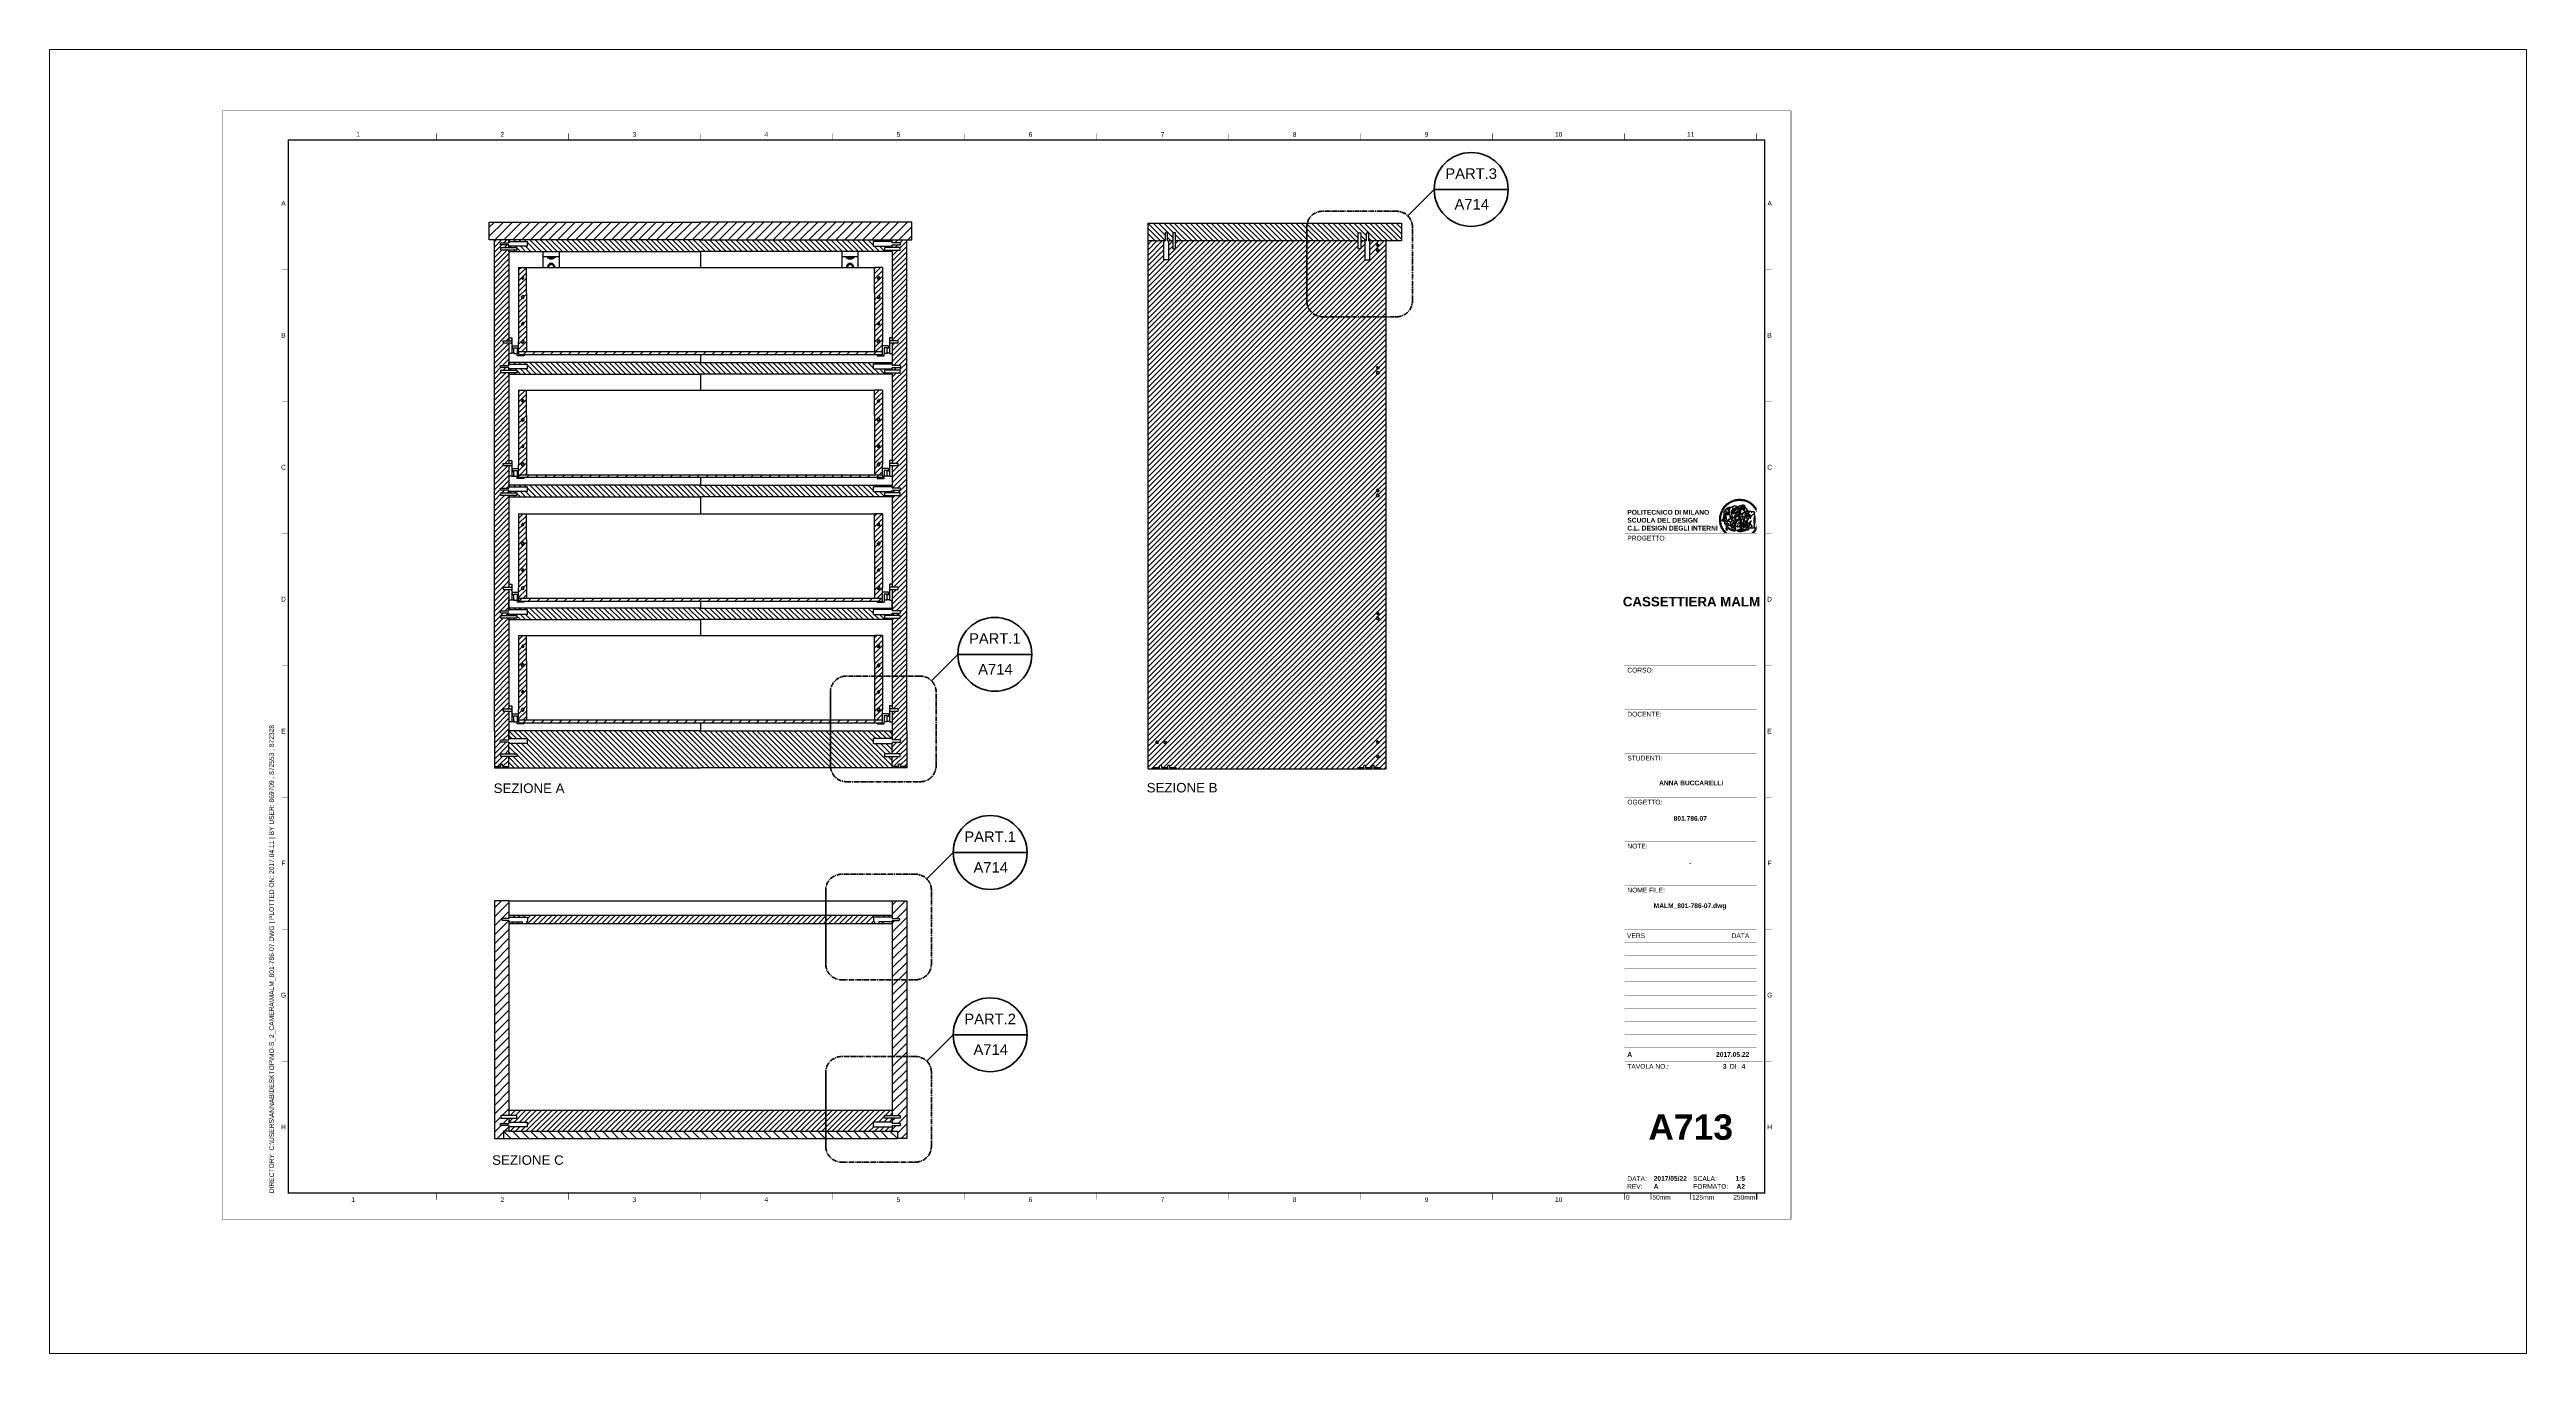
# Paper-space layout 'Layout3' of a CAD drawing. Header units: millimetres. Extents: x -66 to 872, y -51 to 443.
# The model-space entities are those that its viewports show. They can reach past a viewport. Long polylines and large blocks are cut down to what shows.
import ezdxf
from ezdxf.enums import TextEntityAlignment as Align

# ---------------------------------------------------------------- set-up
doc = ezdxf.new("R2010")
doc.units = ezdxf.units.MM
doc.set_wipeout_variables(frame=1)
doc.linetypes.add('CENTER2', pattern=[1.125, 0.75, -0.125, 0.125, -0.125])
doc.layers.add('A-SECT A-MCUT', color=7, linetype='Continuous', lineweight=35)
for name, color, linetype in [('filatura', 8, 'Continuous'), ('G-ANNO-LOGO', 3, 'Continuous'), ('G-ANNO-TEXT', 3, 'Continuous'), ('G-ANNO-TTLB', 3, 'Continuous'), ('particolari', 6, 'Continuous'), ('tratteggio', 5, 'Continuous')]:
    doc.layers.add(name, color=color, linetype=linetype)
doc.layers.add('G-ANNO-NPLT', color=210, linetype='Continuous', plot=False)
doc.styles.add('ARIAL', font='arial.ttf')
doc.styles.add('ARIAL-BOLD', font='')
doc.styles.add('E-ARIAL', font='arial.ttf')
doc.styles.get("Standard").update_dxf_attribs({"font": 'arial.ttf'})
doc.styles.get('ARIAL-BOLD').set_extended_font_data('Arial', bold=True)

# ---------------------------------------------------------------- blocks, each defined once
blk = doc.blocks.new('logoPolimi')
for p, q in [((-2.37, 0.12), (-2.16, 0.11)), ((-2.37, 0.01), (-2.16, 0.01)), ((-2.36, 0.23), (-2.15, 0.21)), ((-2.35, 0.34), (-2.14, 0.31)), ((-2.33, 0.45), (-2.12, 0.41)), ((-2.3, 0.55), (-2.1, 0.51)), ((-2.28, 0.66), (-2.07, 0.6)), ((-2.24, 0.77), (-2.04, 0.7)), ((-2.2, 0.87), (-2.01, 0.79)), ((-2.16, 0.97), (-1.97, 0.89)), ((-2.11, 1.07), (-1.93, 0.98)), ((-2.06, 1.17), (-1.88, 1.07)), ((-2.01, 1.26), (-1.83, 1.15)), ((-1.94, 1.36), (-1.77, 1.24)), ((-1.88, 1.45), (-1.71, 1.32)), ((-1.84, 0.03), (-1.82, 0.35)), ((-1.81, 1.53), (-1.65, 1.4)), ((-1.74, 1.61), (-1.58, 1.47)), ((-1.73, 0.59), (-1.73, 0.59)), ((-1.73, 0.59), (-1.73, 0.59)), ((-1.66, 1.69), (-1.51, 1.54)), ((-1.65, 0.57), (-1.65, 0.57)), ((-1.59, 1.12), (-1.59, 1.12)), ((-1.58, 1.77), (-1.44, 1.61)), ((-1.51, 0.55), (-1.51, 0.55)), ((-1.51, 0.55), (-1.51, 0.55)), ((-1.49, 1.84), (-1.36, 1.68)), ((-1.41, 1.91), (-1.28, 1.74)), ((-1.32, 1.97), (-1.2, 1.8)), ((-1.31, 0.79), (-1.21, 0.75)), ((-1.21, 0.75), (-1.31, 0.79)), ((-1.21, 0.75), (-1.31, 0.79)), ((-1.22, 2.03), (-1.11, 1.85)), ((-1.21, 0.75), (-1.21, 0.75)), ((-1.21, 0.75), (-1.21, 0.75)), ((-1.19, 0.76), (-1.19, 0.76)), ((-1.19, 0.76), (-1.19, 0.76)), ((-1.17, 0.99), (-1.18, 0.99)), ((-1.18, 0.99), (-1.17, 0.99)), ((-1.16, 0.57), (-1.16, 0.57)), ((-1.16, 0.57), (-1.16, 0.57)), ((-1.13, 2.09), (-1.03, 1.9)), ((-1.1, 0.01), (-0.99, 0.06)), ((-0.99, 0.06), (-1.1, 0.01)), ((-0.99, 0.06), (-1.1, 0.01)), ((-1.03, 2.14), (-0.94, 1.95)), ((-0.99, 0.06), (-0.99, 0.06)), ((-0.99, 0.06), (-0.99, 0.06)), ((-0.97, 0.79), (-0.98, 0.79)), ((-0.89, 0.84), (-0.97, 0.79)), ((-0.97, 0.79), (-0.89, 0.84)), ((-0.96, 1.41), (-0.96, 1.41)), ((-0.96, 1.41), (-0.96, 1.41)), ((-0.93, 2.18), (-0.84, 1.99)), ((-0.89, 0.84), (-0.82, 0.87)), ((-0.82, 0.87), (-0.89, 0.84)), ((-0.89, 0.84), (-0.82, 0.87)), ((-0.88, 0.83), (-0.89, 0.84)), ((-0.85, 1.39), (-0.85, 1.39)), ((-0.85, 1.39), (-0.85, 1.39)), ((-0.84, 0.14), (-0.84, 0.14)), ((-0.83, 2.22), (-0.75, 2.03)), ((-0.77, 1.08), (-0.78, 1.08)), ((-0.78, 1.08), (-0.77, 1.08)), ((-0.61, 1.12), (-0.77, 1.08)), ((-0.77, 1.08), (-0.61, 1.12)), ((-0.77, 1.08), (-0.61, 1.12)), ((-0.75, 1.3), (-0.76, 1.29)), ((-0.76, 1.29), (-0.75, 1.3)), ((-0.72, 2.26), (-0.66, 2.06)), ((-0.65, 0.99), (-0.7, 0.96)), ((-0.69, 0.18), (-0.68, 0.18)), ((-0.66, 0.93), (-0.66, 0.93)), ((-0.66, 0.93), (-0.64, 0.93)), ((-0.66, 0.93), (-0.66, 0.93)), ((-0.66, 0.93), (-0.66, 0.93)), ((-0.63, 1.01), (-0.63, 1.01)), ((-0.63, 1.01), (-0.62, 1.01)), ((-0.63, 0.66), (-0.63, 0.66)), ((-0.61, 2.29), (-0.56, 2.09)), ((-0.6, 1.12), (-0.61, 1.12)), ((-0.61, 1.12), (-0.6, 1.12)), ((-0.61, 1.12), (-0.6, 1.12)), ((-0.61, 0.86), (-0.57, 0.85)), ((-0.57, 0.85), (-0.61, 0.86)), ((-0.61, 0.86), (-0.57, 0.85)), ((-0.53, 1.08), (-0.6, 1.12)), ((-0.6, 1.12), (-0.6, 1.11)), ((-0.6, 1.12), (-0.53, 1.08)), ((-0.57, 0.8), (-0.59, 0.8)), ((-0.57, 0.85), (-0.53, 0.84)), ((-0.57, 0.85), (-0.57, 0.85)), ((-0.57, 0.85), (-0.57, 0.85)), ((-0.57, 0.85), (-0.53, 0.84)), ((-0.56, 0.29), (-0.49, 0.48)), ((-0.56, 0.14), (-0.56, 0.29)), ((-0.5, 0.11), (-0.56, 0.14)), ((-0.53, 0.84), (-0.51, 0.84)), ((-0.53, 0.84), (-0.51, 0.84)), ((-0.53, 0.84), (-0.53, 0.84)), ((-0.51, 2.32), (-0.46, 2.11)), ((-0.51, 0.11), (-0.51, 0.11)), ((-0.51, 0.11), (-0.51, 0.11)), ((-0.34, 0.33), (-0.5, 0.11)), ((-0.49, 0.48), (-0.41, 0.55)), ((-0.42, 0.8), (-0.47, 0.79)), ((-0.42, 0.8), (-0.47, 0.79)), ((-0.47, 0.79), (-0.45, 0.76)), ((-0.47, 0.79), (-0.45, 0.76)), ((-0.45, 1.14), (-0.42, 1.11)), ((-0.42, 1.26), (-0.36, 1.22)), ((-0.41, 0.55), (-0.34, 0.49)), ((-0.4, 2.34), (-0.36, 2.13)), ((-0.4, 1.37), (-0.38, 1.38)), ((-0.39, 1.37), (-0.4, 1.37)), ((-0.35, 1.33), (-0.4, 1.37)), ((-0.39, 1.24), (-0.4, 1.23)), ((-0.38, 1.14), (-0.38, 1.14)), ((-0.34, 0.49), (-0.09, 0.48)), ((-0.16, 0.32), (-0.34, 0.33)), ((-0.14, 0.32), (-0.31, 0.34)), ((-0.29, 2.35), (-0.26, 2.14)), ((-0.28, 1.3), (-0.29, 1.3)), ((-0.28, 1.3), (-0.28, 1.3)), ((-0.18, 2.36), (-0.16, 2.15)), ((-0.16, 1.24), (-0.16, 1.25)), ((-0.16, 1.25), (-0.16, 1.25)), ((-0.16, 0.49), (-0.14, 0.64)), ((-0.06, 0.27), (-0.16, 0.32)), ((-0.1, 0.88), (-0.09, 0.87)), ((-0.08, 1.37), (-0.08, 1.38)), ((-0.08, 1.23), (-0.05, 1.21)), ((-0.05, 1.21), (-0.08, 1.23)), ((-0.08, 1.23), (-0.05, 1.21)), ((-0.07, 2.37), (-0.06, 2.16)), ((-0.03, 0.26), (-0.06, 0.27)), ((-0.05, 1.21), (-0.04, 1.21)), ((-0.04, 1.21), (-0.05, 1.21)), ((-0.04, 1.21), (-0.04, 1.21)), ((-0.04, 1.21), (-0.04, 1.21)), ((-0.04, 0.48), (-0.03, 0.26)), ((0.03, 1.15), (0.03, 1.15)), ((0.03, 0.66), (0.03, 0.67)), ((0.04, 2.37), (0.04, 2.16)), ((0.07, 0.58), (0.07, 0.57)), ((0.1, 1.18), (0.1, 1.18)), ((0.1, 0.84), (0.1, 0.84)), ((0.13, 1.32), (0.17, 1.19)), ((0.15, 2.36), (0.14, 2.16)), ((0.14, 0.71), (0.34, 0.65)), ((0.31, 0.56), (0.17, 0.63)), ((0.26, 2.36), (0.24, 2.15)), ((0.27, 1.61), (0.27, 1.61)), ((0.27, 1.61), (0.27, 1.61)), ((0.27, 1.61), (0.27, 1.61)), ((0.29, 1.29), (0.29, 1.29)), ((0.29, 1.29), (0.29, 1.29)), ((0.29, 1.29), (0.29, 1.29)), ((0.29, 1.29), (0.29, 1.29)), ((0.33, 0.49), (0.34, 0.49)), ((0.33, 0.03), (0.35, 0.03)), ((0.33, 0.03), (0.35, 0.03)), ((0.37, 2.34), (0.34, 2.13)), ((0.34, 0.65), (0.34, 0.64)), ((0.35, 0.03), (0.57, 0.06)), ((0.35, 0.03), (0.57, 0.06)), ((0.35, 0.03), (0.35, 0.03)), ((0.35, 0.03), (0.35, 0.03)), ((0.38, 1.36), (0.37, 1.35)), ((0.38, 0.34), (0.37, 0.34)), ((0.38, 0.34), (0.38, 0.34)), ((0.43, 0.67), (0.39, 0.64)), ((0.48, 2.32), (0.44, 2.12)), ((0.49, 1.05), (0.51, 1.13)), ((0.51, 1.13), (0.49, 1.05)), ((0.49, 1.05), (0.51, 1.13)), ((0.51, 1.31), (0.5, 1.29)), ((0.51, 1.13), (0.52, 1.23)), ((0.52, 1.23), (0.51, 1.23)), ((0.51, 1.23), (0.52, 1.23)), ((0.52, 1.23), (0.51, 1.13)), ((0.51, 1.13), (0.52, 1.23)), ((0.52, 1.24), (0.6, 1.37)), ((0.52, 1.23), (0.6, 1.36)), ((0.6, 1.36), (0.52, 1.23)), ((0.52, 1.23), (0.52, 1.23)), ((0.52, 1.23), (0.52, 1.24)), ((0.52, 1.23), (0.52, 1.23)), ((0.55, 1.07), (0.53, 1.06)), ((0.53, 1.04), (0.53, 1.06)), ((0.53, 1.05), (0.53, 1.04)), ((0.59, 2.3), (0.54, 2.09)), ((0.54, 0.3), (0.63, 0.32)), ((0.54, -0.08), (0.61, 0.06)), ((0.61, 0.06), (0.54, -0.08)), ((0.54, -0.08), (0.61, 0.06)), ((0.56, 0.19), (0.59, 0.21)), ((0.57, 1.07), (0.57, 1.07)), ((0.57, 1.07), (0.57, 1.07)), ((0.57, 1.07), (0.57, 1.07)), ((0.57, 1.07), (0.57, 1.07)), ((0.57, 1.07), (0.57, 1.07)), ((0.57, 1.07), (0.57, 1.07)), ((0.57, 1.07), (0.57, 1.07)), ((0.58, 0.3), (0.59, 0.29)), ((0.59, 0.78), (0.59, 0.79)), ((0.59, 0.79), (0.59, 0.79)), ((0.59, 0.79), (0.59, 0.79)), ((0.59, 0.79), (0.59, 0.78)), ((0.61, 0.06), (0.6, 0.07)), ((0.6, 0.07), (0.61, 0.06)), ((0.61, 0.06), (0.61, 0.07)), ((0.62, 0.21), (0.65, 0.22)), ((0.69, 2.27), (0.63, 2.07)), ((0.64, 1.37), (0.65, 1.37)), ((0.69, 0.86), (0.68, 0.86)), ((0.68, 0.86), (0.69, 0.86)), ((0.68, 0.76), (0.68, 0.76)), ((0.8, 2.23), (0.73, 2.03)), ((0.76, 0.26), (0.76, 0.26)), ((0.9, 2.19), (0.82, 2)), ((0.82, 0.35), (0.84, 0.36)), ((0.82, 0.35), (0.82, 0.35)), ((0.84, 0.36), (0.84, 0.37)), ((0.85, 0.34), (1.05, 0.35)), ((1, 2.15), (0.91, 1.96)), ((0.93, 1.05), (0.93, 1.05)), ((0.93, 1.05), (0.93, 1.05)), ((0.93, 1.05), (0.93, 1.04)), ((0.93, 1.05), (0.93, 1.05)), ((0.97, 0.66), (0.96, 0.66)), ((1.01, 0.97), (0.98, 0.96)), ((1.1, 2.1), (1, 1.91)), ((1.2, 2.04), (1.09, 1.86)), ((1.17, 0.96), (1.17, 0.95)), ((1.17, 0.95), (1.17, 0.95)), ((1.29, 1.99), (1.18, 1.81)), ((1.38, 1.92), (1.26, 1.75)), ((1.34, 0.37), (1.26, 0.04)), ((1.27, 0.37), (1.27, 0.38)), ((1.28, 0.95), (1.28, 0.95)), ((1.47, 1.86), (1.34, 1.69)), ((1.37, 0.73), (1.46, 0.81)), ((1.41, 0.4), (1.41, 0.41)), ((1.56, 1.79), (1.42, 1.63)), ((1.64, 1.71), (1.49, 1.56)), ((1.49, 0.9), (1.57, 0.92)), ((1.72, 1.63), (1.56, 1.49)), ((1.67, 0.6), (1.57, 0.53)), ((1.79, 1.55), (1.63, 1.41)), ((1.86, 1.47), (1.7, 1.34)), ((1.93, 1.38), (1.76, 1.26)), ((1.99, 1.29), (1.81, 1.17)), ((2.05, 1.19), (1.87, 1.09)), ((2.1, 1.1), (1.92, 1)), ((2.15, 1), (1.96, 0.91)), ((2.19, 0.9), (2, 0.82)), ((2.23, 0.79), (2.04, 0.72)), ((2.27, 0.69), (2.07, 0.63)), ((2.3, 0.58), (2.09, 0.53)), ((2.32, 0.47), (2.12, 0.43)), ((2.34, 0.37), (2.13, 0.33)), ((2.36, 0.26), (2.15, 0.23)), ((2.37, 0.15), (2.16, 0.13)), ((2.37, 0.04), (2.16, 0.03)), ((-2.37, -0.1), (-2.16, -0.09)), ((-2.36, -0.21), (-2.15, -0.19)), ((-2.35, -0.32), (-2.14, -0.29)), ((-2.33, -0.43), (-2.12, -0.39)), ((-2.31, -0.54), (-2.1, -0.49)), ((-2.28, -0.65), (-2.08, -0.59)), ((-2.25, -0.75), (-2.05, -0.69)), ((-2.21, -0.86), (-2.02, -0.78)), ((-2.17, -0.96), (-1.98, -0.87)), ((-2.12, -1.06), (-1.93, -0.96)), ((-2.07, -1.16), (-1.89, -1.05)), ((-2.04, -0.15), (-1.97, -0.2)), ((-2.01, -1.25), (-1.84, -1.14)), ((-1.95, -1.34), (-1.78, -1.22)), ((-1.89, -1.43), (-1.72, -1.31)), ((-1.82, -1.52), (-1.66, -1.38)), ((-1.75, -1.6), (-1.59, -1.46)), ((-1.67, -1.68), (-1.52, -1.53)), ((-1.58, -0.12), (-1.6, -0.18)), ((-1.6, -0.18), (-1.58, -0.28)), ((-1.57, -0.54), (-1.59, -0.54)), ((-1.59, -0.54), (-1.59, -0.54)), ((-1.59, -1.76), (-1.45, -1.6)), ((-1.56, -0.32), (-1.56, -0.31)), ((-1.56, -0.31), (-1.56, -0.31)), ((-1.53, -0.65), (-1.53, -0.65)), ((-1.53, -0.65), (-1.53, -0.65)), ((-1.51, -1.83), (-1.37, -1.67)), ((-1.48, -0.86), (-1.48, -0.85)), ((-1.42, -0.37), (-1.42, -0.37)), ((-1.42, -1.9), (-1.29, -1.73)), ((-1.38, -0.46), (-1.38, -0.46)), ((-1.33, -1.96), (-1.21, -1.79)), ((-1.31, -0.24), (-1.31, -0.23)), ((-1.31, -0.23), (-1.31, -0.24)), ((-1.24, -2.02), (-1.13, -1.84)), ((-1.23, -0.19), (-1.23, -0.19)), ((-1.23, -0.19), (-1.23, -0.19)), ((-1.23, -0.19), (-1.23, -0.19)), ((-1.23, -0.19), (-1.23, -0.19)), ((-1.14, -2.08), (-1.04, -1.89)), ((-1.04, -2.13), (-0.95, -1.94)), ((-1.01, -0.39), (-1.02, -0.39)), ((-1.02, -0.39), (-1.01, -0.39)), ((-1.02, -0.7), (-1.02, -0.7)), ((-1.02, -0.7), (-1.02, -0.7)), ((-1.02, -0.7), (-1.02, -0.7)), ((-0.94, -2.18), (-0.86, -1.98)), ((-0.84, -2.22), (-0.77, -2.02)), ((-0.79, -0.51), (-0.83, -0.58)), ((-0.83, -0.58), (-0.79, -0.51)), ((-0.83, -0.58), (-0.79, -0.51)), ((-0.78, -1.05), (-0.83, -0.94)), ((-0.83, -0.94), (-0.78, -1.05)), ((-0.83, -0.94), (-0.83, -0.94)), ((-0.83, -0.94), (-0.78, -1.05)), ((-0.82, -1.23), (-0.82, -1.23)), ((-0.82, -1.23), (-0.77, -1.23)), ((-0.77, -1.23), (-0.82, -1.23)), ((-0.82, -1.23), (-0.82, -1.23)), ((-0.77, -1.23), (-0.82, -1.23)), ((-0.75, -0.96), (-0.8, -0.89)), ((-0.8, -0.89), (-0.79, -0.92)), ((-0.79, -0.92), (-0.8, -0.89)), ((-0.8, -0.89), (-0.75, -0.96)), ((-0.79, -0.92), (-0.8, -0.89)), ((-0.8, -0.89), (-0.8, -0.89)), ((-0.8, -0.89), (-0.75, -0.96)), ((-0.79, -0.92), (-0.78, -0.95)), ((-0.78, -0.95), (-0.79, -0.92)), ((-0.78, -0.95), (-0.79, -0.92)), ((-0.77, -0.49), (-0.78, -0.48)), ((-0.78, -0.48), (-0.77, -0.49)), ((-0.78, -0.95), (-0.76, -1)), ((-0.76, -1), (-0.78, -0.95)), ((-0.76, -1), (-0.78, -0.95)), ((-0.71, -0.89), (-0.75, -0.87)), ((-0.75, -0.87), (-0.71, -0.89)), ((-0.75, -0.87), (-0.71, -0.89)), ((-0.72, -1.01), (-0.75, -0.96)), ((-0.75, -0.96), (-0.72, -1.01)), ((-0.75, -0.96), (-0.72, -1.01)), ((-0.74, -2.25), (-0.67, -2.05)), ((-0.64, -0.93), (-0.71, -0.89)), ((-0.71, -0.89), (-0.64, -0.93)), ((-0.71, -0.89), (-0.64, -0.93)), ((-0.66, -0.53), (-0.66, -0.53)), ((-0.66, -0.53), (-0.66, -0.53)), ((-0.66, -0.53), (-0.66, -0.53)), ((-0.63, -2.29), (-0.57, -2.08)), ((-0.52, -2.31), (-0.48, -2.11)), ((-0.39, -0.81), (-0.51, -0.69)), ((-0.51, -1.04), (-0.5, -1.04)), ((-0.48, -0.42), (-0.48, -0.42)), ((-0.48, -0.42), (-0.48, -0.42)), ((-0.48, -0.42), (-0.48, -0.42)), ((-0.42, -2.33), (-0.38, -2.13)), ((-0.41, -0.51), (-0.41, -0.51)), ((-0.38, -0.05), (-0.39, -0.12)), ((-0.39, -0.12), (-0.37, -0.1)), ((-0.35, -0.14), (-0.37, -0.08)), ((-0.37, -0.09), (-0.37, -0.09)), ((-0.33, -0.12), (-0.35, -0.14)), ((-0.32, -0.14), (-0.35, -0.14)), ((-0.35, -0.18), (-0.34, -0.22)), ((-0.34, -0.08), (-0.29, -0.16)), ((-0.34, -0.22), (-0.34, -0.22)), ((-0.27, -0.17), (-0.32, -0.14)), ((-0.31, -2.35), (-0.28, -2.14)), ((-0.25, -0.91), (-0.26, -0.9)), ((-0.26, -1.29), (0.1, -1.2)), ((0.1, -1.2), (-0.26, -1.29)), ((0.08, -1.4), (-0.26, -1.29)), ((-0.26, -1.29), (0.08, -1.4)), ((-0.26, -1.38), (-0.26, -1.29)), ((-0.26, -1.29), (-0.26, -1.29)), ((-0.26, -1.29), (-0.26, -1.38)), ((-0.26, -1.29), (0.08, -1.4)), ((-0.26, -1.29), (-0.26, -1.29)), ((0.08, -1.49), (-0.26, -1.38)), ((-0.26, -1.38), (0.09, -1.49)), ((-0.2, -2.36), (-0.18, -2.15)), ((-0.14, -0.15), (-0.16, -0.13)), ((-0.11, -0.04), (-0.12, -0.05)), ((-0.09, -2.37), (-0.08, -2.16)), ((-0.04, -0.41), (-0.01, -0.44)), ((-0.01, -0.44), (-0.04, -0.41)), ((-0.04, -0.41), (-0.01, -0.44)), ((0.03, -2.37), (0.02, -2.16)), ((0.07, -0.84), (0.07, -0.84)), ((0.07, -0.84), (0.07, -0.84)), ((0.1, -1.2), (0.08, -1.32)), ((0.08, -1.32), (0.13, -1.2)), ((0.08, -1.4), (0.72, -1.22)), ((0.72, -1.22), (0.08, -1.4)), ((0.08, -1.4), (0.72, -1.22)), ((0.72, -1.31), (0.08, -1.49)), ((0.08, -1.44), (0.08, -1.4)), ((0.08, -1.4), (0.08, -1.44)), ((0.08, -1.4), (0.08, -1.49)), ((0.08, -1.49), (0.08, -1.44)), ((0.08, -1.44), (0.08, -1.44)), ((0.08, -1.44), (0.08, -1.45)), ((0.08, -1.45), (0.08, -1.46)), ((0.08, -1.46), (0.08, -1.49)), ((0.1, -1.01), (0.09, -0.86)), ((0.1, -1.01), (0.09, -0.86)), ((0.09, -1.49), (0.72, -1.31)), ((0.1, -1.2), (0.12, -1.04)), ((0.12, -1.04), (0.1, -1.2)), ((0.13, -1.2), (0.1, -1.2)), ((0.1, -1.2), (0.13, -1.2)), ((0.13, -1.2), (0.1, -1.2)), ((0.1, -1.2), (0.1, -1.2)), ((0.11, -0.44), (0.11, -0.44)), ((0.11, -0.44), (0.11, -0.44)), ((0.12, -0.21), (0.12, -0.21)), ((0.12, -0.21), (0.12, -0.21)), ((0.12, -0.21), (0.12, -0.21)), ((0.12, -0.21), (0.12, -0.21)), ((0.12, -0.21), (0.12, -0.21)), ((0.12, -0.21), (0.12, -0.21)), ((0.12, -0.21), (0.12, -0.21)), ((0.12, -0.21), (0.12, -0.21)), ((0.12, -0.21), (0.12, -0.21)), ((0.12, -0.21), (0.12, -0.21)), ((0.12, -0.21), (0.12, -0.21)), ((0.12, -0.21), (0.12, -0.21)), ((0.12, -0.21), (0.12, -0.21)), ((0.12, -0.56), (0.14, -0.53)), ((0.14, -0.53), (0.12, -0.56)), ((0.12, -0.56), (0.14, -0.53)), ((0.12, -1.04), (0.12, -1.04)), ((0.12, -1.04), (0.12, -1.04)), ((0.12, -1.04), (0.12, -1.04)), ((0.14, -2.37), (0.12, -2.16)), ((0.21, -0.99), (0.13, -1.2)), ((0.13, -1.2), (0.21, -0.99)), ((0.36, -1.14), (0.13, -1.2)), ((0.13, -1.2), (0.26, -1.17)), ((0.14, -0.53), (0.16, -0.49)), ((0.16, -0.49), (0.14, -0.53)), ((0.14, -0.53), (0.16, -0.49)), ((0.16, -0.49), (0.16, -0.49)), ((0.16, -0.49), (0.16, -0.49)), ((0.28, -1.19), (0.21, -0.99)), ((0.21, -0.99), (0.31, -1.27)), ((0.25, -2.36), (0.22, -2.15)), ((0.24, -0.17), (0.24, -0.16)), ((0.24, -0.16), (0.24, -0.17)), ((0.25, -0.84), (0.25, -0.88)), ((0.25, -0.88), (0.25, -0.84)), ((0.25, -0.88), (0.25, -0.84)), ((0.25, -0.88), (0.29, -1.17)), ((0.26, -0.88), (0.25, -0.88)), ((0.31, -1.27), (0.25, -0.88)), ((0.26, -1.17), (0.28, -1.16)), ((0.28, -1.16), (0.36, -1.14)), ((0.29, -1.17), (0.28, -1.19)), ((0.35, -2.34), (0.32, -2.14)), ((0.36, -1.14), (0.72, -1.22)), ((0.72, -1.22), (0.36, -1.14)), ((0.46, -2.32), (0.42, -2.12)), ((0.49, -0.31), (0.49, -0.31)), ((0.49, -0.31), (0.49, -0.31)), ((0.5, -0.27), (0.5, -0.27)), ((0.51, -0.27), (0.51, -0.27)), ((0.57, -2.3), (0.52, -2.1)), ((0.68, -2.27), (0.62, -2.07)), ((0.78, -2.24), (0.71, -2.04)), ((0.72, -0.81), (0.75, -0.89)), ((0.72, -1.22), (0.72, -1.31)), ((0.72, -1.31), (0.72, -1.22)), ((0.74, -0.23), (0.74, -0.23)), ((0.74, -0.23), (0.75, -0.24)), ((0.75, -0.23), (0.75, -0.23)), ((0.89, -2.2), (0.81, -2)), ((0.86, -0.25), (0.82, -0.34)), ((0.87, -0.22), (0.86, -0.23)), ((0.87, -0.22), (0.86, -0.25)), ((0.99, -2.15), (0.9, -1.96)), ((0.96, -0.58), (0.96, -0.57)), ((1.09, -2.11), (0.99, -1.92)), ((1.05, -1.05), (1.04, -1.05)), ((1.19, -2.05), (1.08, -1.87)), ((1.28, -2), (1.17, -1.82)), ((1.37, -1.93), (1.25, -1.76)), ((1.31, -0.27), (1.3, -0.26)), ((1.3, -0.26), (1.3, -0.26)), ((1.3, -0.26), (1.3, -0.26)), ((1.3, -0.26), (1.31, -0.27)), ((1.3, -0.26), (1.3, -0.26)), ((1.46, -1.87), (1.33, -1.7)), ((1.54, -1.8), (1.41, -1.64)), ((1.63, -1.72), (1.48, -1.57)), ((1.71, -1.65), (1.55, -1.5)), ((1.78, -1.57), (1.62, -1.43)), ((1.85, -1.48), (1.69, -1.35)), ((1.92, -1.39), (1.75, -1.27)), ((1.98, -1.3), (1.81, -1.19)), ((2.04, -1.21), (1.86, -1.1)), ((2.09, -1.11), (1.91, -1.01)), ((2.14, -1.01), (1.95, -0.92)), ((2.19, -0.91), (1.99, -0.83)), ((2.23, -0.81), (2.03, -0.74)), ((2.26, -0.7), (2.06, -0.64)), ((2.29, -0.6), (2.09, -0.55)), ((2.32, -0.49), (2.11, -0.45)), ((2.34, -0.38), (2.13, -0.35)), ((2.35, -0.27), (2.15, -0.25)), ((2.37, -0.08), (2.16, -0.07)), ((2.36, -0.16), (2.16, -0.15))]:
    blk.add_line(p, q)
for points in [[(-1.9, 0.12), (-1.94, 0.02), (-2.05, -0.09), (-2.05, -0.09)], [(-1.86, 0.38), (-1.86, 0.38), (-1.87, 0.19), (-1.9, 0.12)], [(-1.76, 0.6), (-1.76, 0.6), (-1.84, 0.57), (-1.86, 0.38)], [(-1.86, -0.04), (-1.84, 0.02), (-1.84, 0.03), (-1.84, 0.03)], [(-1.82, 0.78), (-1.83, 0.8), (-1.85, 0.86), (-1.83, 0.88)], [(-1.82, 0.78), (-1.83, 0.8), (-1.85, 0.86), (-1.83, 0.88)], [(-1.83, 0.88), (-1.81, 0.9), (-1.76, 0.96), (-1.76, 0.96)], [(-1.83, 0.88), (-1.81, 0.9), (-1.76, 0.96), (-1.76, 0.96)], [(-1.76, 0.6), (-1.83, 0.7), (-1.78, 0.74), (-1.78, 0.74)], [(-1.78, 0.74), (-1.79, 0.74), (-1.83, 0.7), (-1.76, 0.6)], [(-1.78, 0.74), (-1.8, 0.76), (-1.81, 0.78), (-1.82, 0.78)], [(-1.78, 0.74), (-1.8, 0.76), (-1.81, 0.78), (-1.82, 0.78)], [(-1.82, 0.35), (-1.81, 0.5), (-1.73, 0.59), (-1.73, 0.59)], [(-1.82, -0.19), (-1.73, -0.07), (-1.75, 0.14), (-1.75, 0.3)], [(-1.75, 0.33), (-1.75, 0.17), (-1.73, -0.05), (-1.8, -0.17)], [(-1.78, 0.74), (-1.75, 0.72), (-1.72, 0.69), (-1.68, 0.7)], [(-1.68, 0.7), (-1.72, 0.69), (-1.75, 0.72), (-1.78, 0.74)], [(-1.68, 0.7), (-1.72, 0.69), (-1.75, 0.72), (-1.78, 0.74)], [(-1.78, 0.74), (-1.78, 0.74), (-1.78, 0.74), (-1.78, 0.74)], [(-1.76, 0.96), (-1.68, 1.1), (-1.59, 1.12), (-1.59, 1.12)], [(-1.76, 0.96), (-1.68, 1.1), (-1.6, 1.12), (-1.6, 1.12)], [(-1.73, 0.59), (-1.74, 0.59), (-1.75, 0.6), (-1.76, 0.6)], [(-1.73, 0.59), (-1.74, 0.59), (-1.75, 0.6), (-1.76, 0.6)], [(-1.75, 0.3), (-1.76, 0.47), (-1.65, 0.57), (-1.65, 0.57)], [(-1.65, 0.57), (-1.65, 0.57), (-1.76, 0.5), (-1.75, 0.33)], [(-1.65, 0.57), (-1.68, 0.58), (-1.7, 0.58), (-1.73, 0.59)], [(-1.65, 0.57), (-1.68, 0.58), (-1.7, 0.58), (-1.73, 0.59)], [(-1.5, 0.71), (-1.53, 0.74), (-1.61, 0.71), (-1.68, 0.7)], [(-1.68, 0.7), (-1.61, 0.71), (-1.53, 0.73), (-1.5, 0.71)], [(-1.5, 0.71), (-1.53, 0.73), (-1.61, 0.71), (-1.68, 0.7)], [(-1.51, 0.55), (-1.56, 0.56), (-1.61, 0.56), (-1.65, 0.57)], [(-1.65, 0.57), (-1.61, 0.56), (-1.56, 0.56), (-1.51, 0.55)], [(-1.51, 0.55), (-1.56, 0.56), (-1.61, 0.56), (-1.65, 0.57)], [(-1.59, 1.12), (-1.6, 1.06), (-1.61, 0.99), (-1.61, 0.97)], [(-1.61, 0.97), (-1.61, 0.99), (-1.6, 1.06), (-1.59, 1.12)], [(-1.61, 0.97), (-1.61, 0.99), (-1.6, 1.06), (-1.59, 1.12)], [(-1.61, 0.97), (-1.61, 0.95), (-1.56, 0.88), (-1.54, 0.87)], [(-1.54, 0.87), (-1.56, 0.88), (-1.61, 0.95), (-1.61, 0.97)], [(-1.54, 0.87), (-1.56, 0.88), (-1.61, 0.96), (-1.61, 0.97)], [(-1.59, 1.12), (-1.59, 1.13), (-1.59, 1.15), (-1.58, 1.16)], [(-1.59, 1.12), (-1.59, 1.13), (-1.59, 1.15), (-1.58, 1.16)], [(-1.58, 1.16), (-1.57, 1.21), (-1.52, 1.23), (-1.49, 1.25)], [(-1.58, 1.16), (-1.57, 1.21), (-1.52, 1.23), (-1.49, 1.25)], [(-1.58, 0.36), (-1.58, 0.48), (-1.51, 0.55), (-1.51, 0.55)], [(-1.51, 0.55), (-1.51, 0.55), (-1.58, 0.48), (-1.58, 0.36)], [(-1.51, 0.55), (-1.51, 0.55), (-1.58, 0.48), (-1.58, 0.36)], [(-1.55, 0.04), (-1.55, 0.08), (-1.58, 0.25), (-1.58, 0.36)], [(-1.58, 0.36), (-1.58, 0.25), (-1.55, 0.08), (-1.55, 0.04)], [(-1.58, 0.36), (-1.58, 0.25), (-1.55, 0.08), (-1.55, 0.04)], [(-1.58, -0.12), (-1.57, -0.06), (-1.55, 0.02), (-1.55, 0.04)], [(-1.55, 0.04), (-1.55, 0.02), (-1.57, -0.06), (-1.58, -0.12)], [(-1.55, 0.04), (-1.55, 0.02), (-1.56, -0.04), (-1.57, -0.1)], [(-1.54, 0.87), (-1.52, 0.85), (-1.47, 0.83), (-1.44, 0.83)], [(-1.44, 0.83), (-1.47, 0.83), (-1.52, 0.85), (-1.54, 0.87)], [(-1.45, 0.83), (-1.47, 0.83), (-1.52, 0.85), (-1.54, 0.87)], [(-1.51, 0.55), (-1.33, 0.54), (-1.16, 0.57), (-1.16, 0.57)], [(-1.16, 0.57), (-1.16, 0.57), (-1.33, 0.54), (-1.51, 0.55)], [(-1.16, 0.57), (-1.16, 0.57), (-1.33, 0.54), (-1.51, 0.55)], [(-1.5, 0.71), (-1.46, 0.68), (-1.4, 0.62), (-1.33, 0.66)], [(-1.33, 0.66), (-1.4, 0.62), (-1.46, 0.68), (-1.5, 0.71)], [(-1.33, 0.66), (-1.4, 0.62), (-1.46, 0.68), (-1.5, 0.71)], [(-1.49, 1.25), (-1.46, 1.26), (-1.42, 1.33), (-1.39, 1.36)], [(-1.49, 1.25), (-1.46, 1.27), (-1.43, 1.34), (-1.39, 1.36)], [(-1.31, 0.79), (-1.33, 0.79), (-1.42, 0.83), (-1.45, 0.83)], [(-1.44, 0.83), (-1.42, 0.83), (-1.33, 0.79), (-1.31, 0.79)], [(-1.31, 0.79), (-1.33, 0.79), (-1.42, 0.83), (-1.44, 0.83)], [(-1.35, 1.1), (-1.4, 1.17), (-1.36, 1.23), (-1.29, 1.31)], [(-1.29, 1.31), (-1.36, 1.23), (-1.4, 1.17), (-1.35, 1.1)], [(-1.35, 1.1), (-1.4, 1.17), (-1.36, 1.23), (-1.29, 1.31)], [(-1.39, 1.36), (-1.35, 1.38), (-1.26, 1.4), (-1.19, 1.41)], [(-1.39, 1.36), (-1.35, 1.38), (-1.26, 1.4), (-1.19, 1.41)], [(-1.18, 0.99), (-1.24, 0.97), (-1.3, 1.03), (-1.35, 1.1)], [(-1.35, 1.1), (-1.3, 1.03), (-1.24, 0.97), (-1.18, 0.99)], [(-1.18, 1), (-1.24, 0.97), (-1.3, 1.03), (-1.35, 1.1)], [(-1.33, 0.66), (-1.28, 0.7), (-1.23, 0.73), (-1.21, 0.75)], [(-1.21, 0.75), (-1.23, 0.73), (-1.28, 0.7), (-1.33, 0.66)], [(-1.21, 0.75), (-1.23, 0.73), (-1.28, 0.7), (-1.33, 0.66)], [(-1.29, 1.31), (-1.22, 1.39), (-1.01, 1.41), (-0.96, 1.41)], [(-0.96, 1.41), (-1.01, 1.41), (-1.22, 1.39), (-1.29, 1.31)], [(-1.29, 1.31), (-1.22, 1.39), (-1.01, 1.41), (-0.96, 1.41)], [(-1.24, -0.02), (-1.21, -0.01), (-1.1, 0.01), (-1.1, 0.01)], [(-1.1, 0.01), (-1.1, 0.01), (-1.21, -0.01), (-1.24, -0.02)], [(-1.1, 0.01), (-1.1, 0.01), (-1.21, -0.01), (-1.24, -0.02)], [(-1.21, 0.75), (-1.2, 0.75), (-1.19, 0.76), (-1.19, 0.76)], [(-1.19, 0.76), (-1.19, 0.76), (-1.2, 0.75), (-1.21, 0.75)], [(-1.19, 0.76), (-1.19, 0.76), (-1.2, 0.76), (-1.21, 0.75)], [(-1.19, 1.41), (-1.11, 1.43), (-0.97, 1.41), (-0.97, 1.41)], [(-1.19, 1.41), (-1.12, 1.43), (-0.98, 1.41), (-0.98, 1.41)], [(-1.19, 0.76), (-1.19, 0.77), (-1.18, 0.78), (-1.18, 0.79)], [(-1.18, 0.79), (-1.18, 0.78), (-1.19, 0.77), (-1.19, 0.76)], [(-1.19, 0.76), (-1.19, 0.77), (-1.19, 0.78), (-1.18, 0.79)], [(-1.18, 0.68), (-1.18, 0.68), (-1.19, 0.71), (-1.19, 0.76)], [(-1.19, 0.76), (-1.19, 0.71), (-1.18, 0.68), (-1.18, 0.68)], [(-1.18, 0.68), (-1.18, 0.68), (-1.19, 0.71), (-1.19, 0.76)], [(-1.18, 0.97), (-1.18, 0.97), (-1.18, 0.98), (-1.17, 0.99)], [(-1.17, 0.99), (-1.18, 0.98), (-1.18, 0.97), (-1.18, 0.97)], [(-1.18, 0.97), (-1.18, 0.97), (-1.18, 0.98), (-1.17, 0.99)], [(-1.18, 0.79), (-1.17, 0.86), (-1.18, 0.95), (-1.18, 0.97)], [(-1.18, 0.97), (-1.18, 0.95), (-1.17, 0.86), (-1.18, 0.79)], [(-1.18, 0.79), (-1.17, 0.86), (-1.18, 0.95), (-1.18, 0.97)], [(-1.16, 0.57), (-1.17, 0.6), (-1.18, 0.64), (-1.18, 0.68)], [(-1.18, 0.68), (-1.18, 0.64), (-1.17, 0.6), (-1.16, 0.57)], [(-1.16, 0.57), (-1.17, 0.6), (-1.18, 0.64), (-1.18, 0.68)], [(-1.17, 0.99), (-1.17, 1.03), (-1.16, 1.09), (-1.14, 1.13)], [(-1.09, 0.42), (-1.1, 0.44), (-1.14, 0.48), (-1.16, 0.57)], [(-1.16, 0.57), (-1.14, 0.48), (-1.1, 0.44), (-1.09, 0.42)], [(-1.09, 0.42), (-1.1, 0.44), (-1.14, 0.48), (-1.16, 0.57)], [(-1.14, 1.13), (-1.12, 1.18), (-1.05, 1.31), (-1.05, 1.31)], [(-1.12, 0.46), (-1.12, 0.46), (-1.13, 0.38), (-1.11, 0.26)], [(-1.11, 0.26), (-1.08, 0.14), (-1.05, 0.03), (-1.05, 0.03)], [(-1.02, 0.32), (-1.02, 0.32), (-1.08, 0.4), (-1.09, 0.42)], [(-1.09, 0.42), (-1.08, 0.4), (-1.02, 0.32), (-1.02, 0.32)], [(-1.02, 0.32), (-1.02, 0.32), (-1.08, 0.4), (-1.09, 0.42)], [(-0.98, 0.2), (-0.98, 0.21), (-1.02, 0.32), (-1.02, 0.32)], [(-1.02, 0.32), (-1.02, 0.32), (-0.98, 0.21), (-0.98, 0.2)], [(-0.98, 0.2), (-0.98, 0.21), (-1.02, 0.32), (-1.02, 0.32)], [(-1.01, 0.12), (-1, 0.16), (-0.98, 0.19), (-0.98, 0.2)], [(-0.98, 0.2), (-0.98, 0.19), (-1, 0.16), (-1.01, 0.12)], [(-1.01, 0.12), (-1, 0.16), (-0.98, 0.19), (-0.98, 0.2)], [(-0.99, 0.06), (-1, 0.07), (-1.01, 0.1), (-1.01, 0.12)], [(-1.01, 0.12), (-1.01, 0.1), (-1, 0.07), (-0.99, 0.06)], [(-0.99, 0.06), (-1, 0.07), (-1.01, 0.1), (-1.01, 0.12)], [(-0.99, 0.06), (-0.99, 0.06), (-0.99, 0.06), (-0.98, 0.05)], [(-0.98, 0.05), (-0.99, 0.06), (-0.99, 0.06), (-0.99, 0.06)], [(-0.99, 0.05), (-0.99, 0.06), (-0.99, 0.06), (-0.99, 0.06)], [(-0.95, 0.02), (-0.96, 0.03), (-0.97, 0.04), (-0.99, 0.05)], [(-0.98, 1.41), (-0.98, 1.41), (-0.97, 1.41), (-0.96, 1.41)], [(-0.98, 0.81), (-0.94, 0.85), (-0.92, 0.93), (-0.91, 0.97)], [(-0.91, 0.97), (-0.92, 0.93), (-0.94, 0.85), (-0.98, 0.81)], [(-0.91, 0.97), (-0.92, 0.93), (-0.94, 0.85), (-0.98, 0.81)], [(-0.98, 0.79), (-0.98, 0.81), (-0.98, 0.81), (-0.98, 0.81)], [(-0.98, 0.81), (-0.98, 0.81), (-0.98, 0.81), (-0.98, 0.79)], [(-0.98, 0.81), (-0.98, 0.81), (-0.98, 0.81), (-0.98, 0.79)], [(-0.98, 0.79), (-0.98, 0.79), (-0.98, 0.78), (-0.97, 0.77)], [(-0.98, 0.79), (-0.98, 0.79), (-0.98, 0.78), (-0.97, 0.77)], [(-0.98, 0.05), (-0.97, 0.04), (-0.96, 0.03), (-0.95, 0.02)], [(-0.95, 0.02), (-0.96, 0.03), (-0.97, 0.04), (-0.98, 0.05)], [(-0.97, 1.41), (-0.97, 1.41), (-0.97, 1.41), (-0.96, 1.41)], [(-0.97, 0.77), (-0.96, 0.74), (-0.91, 0.64), (-0.91, 0.57)], [(-0.97, 0.77), (-0.96, 0.74), (-0.91, 0.64), (-0.91, 0.57)], [(-0.96, 1.41), (-0.94, 1.41), (-0.9, 1.41), (-0.85, 1.39)], [(-0.96, 1.41), (-0.94, 1.41), (-0.9, 1.41), (-0.85, 1.39)], [(-0.95, 0.02), (-0.94, 0.01), (-0.92, 0.01), (-0.9, 0.01)], [(-0.9, 0.01), (-0.92, 0.01), (-0.94, 0.01), (-0.95, 0.02)], [(-0.91, 0.01), (-0.92, 0.01), (-0.94, 0.01), (-0.95, 0.02)], [(-0.91, 0.97), (-0.89, 1), (-0.87, 1.01), (-0.84, 1.02)], [(-0.84, 1.02), (-0.87, 1.01), (-0.89, 1), (-0.91, 0.97)], [(-0.84, 1.02), (-0.87, 1.01), (-0.89, 1.01), (-0.91, 0.97)], [(-0.91, 0.57), (-0.91, 0.5), (-0.9, 0.43), (-0.88, 0.37)], [(-0.91, 0.57), (-0.91, 0.5), (-0.9, 0.43), (-0.88, 0.37)], [(-0.87, 0.03), (-0.87, 0.03), (-0.89, 0.01), (-0.91, 0.01)], [(-0.9, 0.01), (-0.89, 0.01), (-0.87, 0.03), (-0.87, 0.03)], [(-0.87, 0.03), (-0.87, 0.03), (-0.89, 0.01), (-0.9, 0.01)], [(-0.88, 0.84), (-0.88, 0.84), (-0.89, 0.79), (-0.88, 0.77)], [(-0.88, 0.77), (-0.89, 0.79), (-0.88, 0.83), (-0.88, 0.83)], [(-0.74, 0.66), (-0.85, 0.67), (-0.88, 0.77), (-0.88, 0.77)], [(-0.88, 0.77), (-0.88, 0.77), (-0.85, 0.67), (-0.74, 0.66)], [(-0.88, 0.37), (-0.86, 0.32), (-0.83, 0.25), (-0.82, 0.25)], [(-0.88, 0.37), (-0.86, 0.32), (-0.83, 0.25), (-0.82, 0.25)], [(-0.87, 0.03), (-0.86, 0.03), (-0.86, 0.05), (-0.86, 0.06)], [(-0.86, 0.06), (-0.86, 0.05), (-0.86, 0.03), (-0.87, 0.03)], [(-0.86, 0.06), (-0.86, 0.05), (-0.86, 0.03), (-0.87, 0.03)], [(-0.85, 1.39), (-0.86, 1.42), (-0.8, 1.45), (-0.8, 1.46)], [(-0.85, 1.39), (-0.86, 1.42), (-0.83, 1.44), (-0.82, 1.45)], [(-0.86, 0.06), (-0.86, 0.07), (-0.86, 0.1), (-0.85, 0.11)], [(-0.85, 0.11), (-0.86, 0.1), (-0.86, 0.07), (-0.86, 0.06)], [(-0.85, 0.11), (-0.86, 0.1), (-0.86, 0.07), (-0.86, 0.06)], [(-0.81, 1.36), (-0.83, 1.37), (-0.84, 1.38), (-0.85, 1.39)], [(-0.85, 1.39), (-0.84, 1.38), (-0.83, 1.37), (-0.81, 1.36)], [(-0.85, 1.39), (-0.84, 1.38), (-0.83, 1.37), (-0.81, 1.36)], [(-0.85, 0.11), (-0.85, 0.12), (-0.84, 0.14), (-0.84, 0.14)], [(-0.84, 0.14), (-0.84, 0.14), (-0.85, 0.12), (-0.85, 0.11)], [(-0.84, 0.14), (-0.84, 0.14), (-0.85, 0.12), (-0.85, 0.11)], [(-0.84, 1.02), (-0.83, 1.03), (-0.81, 1.05), (-0.78, 1.08)], [(-0.78, 1.08), (-0.81, 1.05), (-0.83, 1.03), (-0.84, 1.02)], [(-0.78, 1.08), (-0.81, 1.05), (-0.83, 1.03), (-0.84, 1.02)], [(-0.84, 0.14), (-0.83, 0.15), (-0.81, 0.16), (-0.81, 0.16)], [(-0.81, 0.16), (-0.81, 0.16), (-0.83, 0.15), (-0.84, 0.14)], [(-0.81, 0.16), (-0.81, 0.16), (-0.84, 0.15), (-0.84, 0.14)], [(-0.84, 0.15), (-0.84, 0.15), (-0.84, 0.15), (-0.84, 0.14)], [(-0.84, 0.14), (-0.84, 0.14), (-0.84, 0.14), (-0.84, 0.14)], [(-0.84, 0.14), (-0.84, 0.14), (-0.84, 0.14), (-0.84, 0.14)], [(-0.84, 0.14), (-0.84, 0.14), (-0.84, 0.14), (-0.84, 0.14)], [(-0.82, 1.45), (-0.82, 1.45), (-0.8, 1.45), (-0.8, 1.45)], [(-0.82, 0.87), (-0.82, 0.87), (-0.72, 0.91), (-0.66, 0.93)], [(-0.66, 0.93), (-0.72, 0.91), (-0.82, 0.87), (-0.82, 0.87)], [(-0.82, 0.87), (-0.82, 0.87), (-0.72, 0.91), (-0.66, 0.93)], [(-0.82, 0.25), (-0.8, 0.25), (-0.77, 0.24), (-0.77, 0.23)], [(-0.82, 0.25), (-0.8, 0.25), (-0.78, 0.24), (-0.77, 0.23)], [(-0.76, 1.29), (-0.77, 1.32), (-0.79, 1.34), (-0.81, 1.36)], [(-0.81, 1.36), (-0.79, 1.34), (-0.77, 1.32), (-0.76, 1.29)], [(-0.81, 1.36), (-0.79, 1.34), (-0.77, 1.32), (-0.76, 1.3)], [(-0.81, 0.16), (-0.8, 0.17), (-0.8, 0.17), (-0.79, 0.18)], [(-0.79, 0.18), (-0.8, 0.17), (-0.8, 0.17), (-0.81, 0.16)], [(-0.79, 0.18), (-0.8, 0.17), (-0.8, 0.17), (-0.81, 0.16)], [(-0.8, 1.46), (-0.8, 1.49), (-0.69, 1.51), (-0.69, 1.51)], [(-0.8, 1.46), (-0.8, 1.49), (-0.75, 1.49), (-0.75, 1.49)], [(-0.8, 1.45), (-0.8, 1.45), (-0.8, 1.46), (-0.8, 1.46)], [(-0.79, 0.18), (-0.78, 0.18), (-0.77, 0.16), (-0.77, 0.16)], [(-0.77, 0.16), (-0.77, 0.16), (-0.78, 0.18), (-0.79, 0.18)], [(-0.77, 0.16), (-0.77, 0.16), (-0.78, 0.18), (-0.79, 0.18)], [(-0.78, 1.08), (-0.77, 1.1), (-0.76, 1.13), (-0.75, 1.16)], [(-0.75, 1.16), (-0.76, 1.13), (-0.77, 1.1), (-0.78, 1.08)], [(-0.75, 1.16), (-0.76, 1.13), (-0.77, 1.1), (-0.78, 1.08)], [(-0.77, 0.23), (-0.76, 0.22), (-0.72, 0.2), (-0.71, 0.2)], [(-0.77, 0.23), (-0.76, 0.22), (-0.72, 0.2), (-0.71, 0.2)], [(-0.77, 0.16), (-0.77, 0.16), (-0.74, 0.16), (-0.7, 0.17)], [(-0.7, 0.17), (-0.74, 0.16), (-0.77, 0.16), (-0.77, 0.16)], [(-0.7, 0.17), (-0.74, 0.16), (-0.77, 0.16), (-0.77, 0.16)], [(-0.76, 1.3), (-0.74, 1.25), (-0.73, 1.2), (-0.75, 1.16)], [(-0.75, 1.16), (-0.73, 1.2), (-0.74, 1.25), (-0.76, 1.29)], [(-0.76, 1.29), (-0.74, 1.25), (-0.73, 1.2), (-0.75, 1.16)], [(-0.75, 1.49), (-0.75, 1.52), (-0.69, 1.51), (-0.69, 1.51)], [(-0.7, 1.26), (-0.7, 1.28), (-0.73, 1.28), (-0.75, 1.3)], [(-0.75, 1.3), (-0.73, 1.28), (-0.7, 1.28), (-0.7, 1.26)], [(-0.71, 1.24), (-0.72, 1.25), (-0.73, 1.27), (-0.75, 1.28)], [(-0.63, 0.66), (-0.63, 0.66), (-0.73, 0.66), (-0.74, 0.66)], [(-0.74, 0.66), (-0.73, 0.66), (-0.63, 0.66), (-0.63, 0.66)], [(-0.65, 1.23), (-0.67, 1.24), (-0.71, 1.23), (-0.71, 1.24)], [(-0.71, 0.2), (-0.7, 0.2), (-0.69, 0.19), (-0.69, 0.18)], [(-0.71, 0.2), (-0.7, 0.2), (-0.69, 0.19), (-0.69, 0.18)], [(-0.65, 1.23), (-0.67, 1.24), (-0.7, 1.25), (-0.7, 1.26)], [(-0.7, 1.26), (-0.7, 1.25), (-0.67, 1.24), (-0.65, 1.23)], [(-0.7, 0.17), (-0.69, 0.17), (-0.68, 0.18), (-0.69, 0.18)], [(-0.69, 0.18), (-0.68, 0.18), (-0.69, 0.17), (-0.7, 0.17)], [(-0.69, 0.18), (-0.68, 0.18), (-0.69, 0.17), (-0.7, 0.17)], [(-0.69, 1.51), (-0.69, 1.59), (-0.51, 1.55), (-0.51, 1.55)], [(-0.69, 1.51), (-0.66, 1.55), (-0.66, 1.55), (-0.66, 1.55)], [(-0.66, 0.67), (-0.69, 0.69), (-0.68, 0.72), (-0.68, 0.76)], [(-0.68, 0.76), (-0.68, 0.72), (-0.69, 0.69), (-0.66, 0.67)], [(-0.66, 0.68), (-0.69, 0.69), (-0.68, 0.72), (-0.68, 0.76)], [(-0.68, 0.76), (-0.68, 0.79), (-0.67, 0.82), (-0.66, 0.83)], [(-0.66, 0.83), (-0.67, 0.82), (-0.68, 0.79), (-0.68, 0.76)], [(-0.68, 0.76), (-0.68, 0.79), (-0.67, 0.82), (-0.66, 0.83)], [(-0.68, 0.18), (-0.68, 0.18), (-0.56, 0.15), (-0.51, 0.11)], [(-0.68, 0.18), (-0.68, 0.18), (-0.56, 0.15), (-0.51, 0.11)], [(-0.66, 1.55), (-0.63, 1.57), (-0.51, 1.55), (-0.51, 1.55)], [(-0.62, 0.95), (-0.63, 0.95), (-0.64, 0.94), (-0.66, 0.93)], [(-0.66, 0.93), (-0.64, 0.94), (-0.63, 0.95), (-0.62, 0.95)], [(-0.66, 0.83), (-0.65, 0.85), (-0.61, 0.86), (-0.61, 0.86)], [(-0.61, 0.86), (-0.61, 0.86), (-0.65, 0.84), (-0.66, 0.83)], [(-0.66, 0.83), (-0.65, 0.84), (-0.61, 0.86), (-0.61, 0.86)], [(-0.63, 0.66), (-0.64, 0.67), (-0.65, 0.67), (-0.66, 0.68)], [(-0.63, 0.66), (-0.64, 0.67), (-0.65, 0.67), (-0.66, 0.67)], [(-0.66, 0.67), (-0.65, 0.67), (-0.64, 0.67), (-0.63, 0.66)], [(-0.59, 1.24), (-0.6, 1.23), (-0.63, 1.22), (-0.65, 1.23)], [(-0.65, 1.23), (-0.63, 1.22), (-0.6, 1.23), (-0.59, 1.24)], [(-0.56, 1.24), (-0.56, 1.24), (-0.63, 1.22), (-0.65, 1.23)], [(-0.63, 1.01), (-0.63, 1.01), (-0.64, 1), (-0.65, 0.99)], [(-0.64, 0.93), (-0.64, 0.93), (-0.58, 0.88), (-0.57, 0.85)], [(-0.64, 0.93), (-0.64, 0.93), (-0.58, 0.88), (-0.57, 0.85)], [(-0.6, 1.11), (-0.6, 1.11), (-0.59, 1.05), (-0.63, 1.01)], [(-0.6, 1.11), (-0.6, 1.11), (-0.59, 1.05), (-0.63, 1.01)], [(-0.5, 0.65), (-0.55, 0.61), (-0.6, 0.64), (-0.63, 0.66)], [(-0.5, 0.65), (-0.55, 0.61), (-0.6, 0.64), (-0.63, 0.66)], [(-0.62, 1.01), (-0.62, 1.01), (-0.62, 0.97), (-0.62, 0.95)], [(-0.62, 0.95), (-0.62, 0.97), (-0.62, 1.01), (-0.62, 1.01)], [(-0.56, 1.24), (-0.56, 1.24), (-0.57, 1.25), (-0.59, 1.24)], [(-0.59, 1.24), (-0.57, 1.25), (-0.56, 1.24), (-0.56, 1.24)], [(-0.41, 0.55), (-0.41, 0.55), (-0.59, 0.44), (-0.56, 0.15)], [(-0.52, 0.81), (-0.53, 0.8), (-0.56, 0.79), (-0.57, 0.8)], [(-0.57, 0.01), (-0.57, 0.01), (-0.38, -0.06), (-0.35, -0.15)], [(-0.49, 1.27), (-0.5, 1.26), (-0.53, 1.24), (-0.56, 1.24)], [(-0.52, 1.26), (-0.53, 1.26), (-0.54, 1.22), (-0.56, 1.24)], [(-0.56, 1.24), (-0.54, 1.22), (-0.53, 1.26), (-0.52, 1.26)], [(-0.47, 1.06), (-0.49, 1.06), (-0.53, 1.08), (-0.53, 1.08)], [(-0.53, 1.08), (-0.53, 1.08), (-0.49, 1.06), (-0.47, 1.06)], [(-0.53, 0.84), (-0.53, 0.84), (-0.52, 0.81), (-0.52, 0.81)], [(-0.49, 1.27), (-0.5, 1.26), (-0.51, 1.26), (-0.52, 1.26)], [(-0.52, 1.26), (-0.51, 1.26), (-0.5, 1.26), (-0.49, 1.27)], [(-0.51, 0.12), (-0.51, 0.12), (-0.52, 0.19), (-0.49, 0.21)], [(-0.51, 0.19), (-0.51, 0.18), (-0.52, 0.15), (-0.51, 0.14)], [(-0.51, 1.55), (-0.43, 1.57), (-0.43, 1.53), (-0.43, 1.53)], [(-0.51, 1.55), (-0.43, 1.57), (-0.35, 1.51), (-0.35, 1.51)], [(-0.51, 0.84), (-0.51, 0.84), (-0.46, 0.83), (-0.45, 0.83)], [(-0.51, 0.84), (-0.51, 0.84), (-0.46, 0.83), (-0.45, 0.83)], [(-0.42, 0.27), (-0.43, 0.27), (-0.5, 0.2), (-0.51, 0.19)], [(-0.51, 0.14), (-0.51, 0.13), (-0.47, 0.05), (-0.47, 0.04)], [(-0.51, 0.11), (-0.51, 0.11), (-0.51, 0.11), (-0.51, 0.11)], [(-0.51, 0.11), (-0.51, 0.11), (-0.47, 0.1), (-0.46, 0.04)], [(-0.51, 0.11), (-0.51, 0.11), (-0.51, 0.11), (-0.51, 0.11)], [(-0.51, 0.11), (-0.5, 0.11), (-0.5, 0.1), (-0.49, 0.1)], [(-0.47, 0.71), (-0.46, 0.66), (-0.5, 0.65), (-0.5, 0.65)], [(-0.47, 0.71), (-0.46, 0.66), (-0.5, 0.65), (-0.5, 0.65)], [(-0.44, 1.3), (-0.45, 1.3), (-0.47, 1.28), (-0.49, 1.27)], [(-0.49, 1.27), (-0.47, 1.28), (-0.45, 1.3), (-0.44, 1.3)], [(-0.44, 1.3), (-0.45, 1.3), (-0.47, 1.28), (-0.49, 1.27)], [(-0.49, 0.21), (-0.48, 0.21), (-0.47, 0.22), (-0.47, 0.23)], [(-0.49, 0.21), (-0.49, 0.21), (-0.49, 0.21), (-0.49, 0.21)], [(-0.37, -0.09), (-0.37, -0.07), (-0.49, 0.1), (-0.49, 0.1)], [(-0.46, 1.08), (-0.46, 1.07), (-0.46, 1.06), (-0.47, 1.06)], [(-0.47, 1.06), (-0.46, 1.06), (-0.46, 1.07), (-0.46, 1.08)], [(-0.45, 0.76), (-0.44, 0.74), (-0.47, 0.71), (-0.47, 0.71)], [(-0.45, 0.76), (-0.44, 0.74), (-0.47, 0.71), (-0.47, 0.71)], [(-0.47, 0.23), (-0.46, 0.24), (-0.44, 0.27), (-0.42, 0.27)], [(-0.47, 0.04), (-0.47, 0.03), (-0.44, 0.02), (-0.44, 0.01)], [(-0.44, 1.1), (-0.45, 1.1), (-0.46, 1.08), (-0.46, 1.08)], [(-0.46, 1.08), (-0.46, 1.09), (-0.45, 1.1), (-0.44, 1.1)], [(-0.46, 0.04), (-0.46, 0.03), (-0.45, 0.03), (-0.44, 0.02)], [(-0.45, 0.83), (-0.44, 0.83), (-0.39, 0.82), (-0.39, 0.82)], [(-0.45, 0.83), (-0.44, 0.83), (-0.39, 0.82), (-0.39, 0.82)], [(-0.36, 0.68), (-0.36, 0.66), (-0.45, 0.58), (-0.41, 0.55)], [(-0.41, 0.55), (-0.45, 0.58), (-0.4, 0.62), (-0.39, 0.62)], [(-0.41, 1.32), (-0.42, 1.3), (-0.43, 1.3), (-0.44, 1.3)], [(-0.44, 1.3), (-0.43, 1.3), (-0.42, 1.3), (-0.41, 1.32)], [(-0.41, 1.32), (-0.42, 1.3), (-0.43, 1.3), (-0.44, 1.3)], [(-0.42, 1.11), (-0.42, 1.11), (-0.44, 1.1), (-0.44, 1.1)], [(-0.44, 1.1), (-0.44, 1.1), (-0.42, 1.11), (-0.42, 1.11)], [(-0.44, 0.02), (-0.43, 0.01), (-0.44, 0.01), (-0.43, 0)], [(-0.44, 0.01), (-0.43, 0), (-0.43, -0.02), (-0.38, -0.05)], [(-0.43, 1.53), (-0.37, 1.53), (-0.35, 1.5), (-0.35, 1.5)], [(-0.4, 1.12), (-0.4, 1.11), (-0.42, 1.11), (-0.42, 1.11)], [(-0.42, 1.11), (-0.42, 1.11), (-0.4, 1.11), (-0.4, 1.12)], [(-0.39, 0.82), (-0.39, 0.81), (-0.42, 0.8), (-0.42, 0.8)], [(-0.39, 0.82), (-0.39, 0.81), (-0.42, 0.8), (-0.42, 0.8)], [(-0.35, 0.32), (-0.36, 0.31), (-0.41, 0.28), (-0.42, 0.27)], [(-0.42, 0.27), (-0.41, 0.27), (-0.39, 0.28), (-0.38, 0.3)], [(-0.4, 1.37), (-0.4, 1.37), (-0.39, 1.33), (-0.41, 1.32)], [(-0.41, 1.32), (-0.39, 1.33), (-0.4, 1.37), (-0.4, 1.37)], [(-0.4, 1.37), (-0.4, 1.37), (-0.39, 1.33), (-0.41, 1.32)], [(-0.34, 0.49), (-0.35, 0.51), (-0.36, 0.52), (-0.41, 0.55)], [(-0.41, 0.55), (-0.36, 0.52), (-0.35, 0.51), (-0.34, 0.49)], [(-0.38, 1.14), (-0.38, 1.14), (-0.39, 1.12), (-0.4, 1.12)], [(-0.4, 1.12), (-0.39, 1.12), (-0.38, 1.14), (-0.38, 1.14)], [(-0.37, 1.36), (-0.38, 1.36), (-0.38, 1.35), (-0.39, 1.37)], [(-0.39, 0.63), (-0.39, 0.64), (-0.38, 0.65), (-0.36, 0.67)], [(-0.39, 0.62), (-0.38, 0.63), (-0.39, 0.63), (-0.39, 0.63)], [(-0.38, 1.38), (-0.38, 1.38), (-0.38, 1.36), (-0.36, 1.36)], [(-0.38, 1.14), (-0.38, 1.14), (-0.35, 1.11), (-0.35, 1.15)], [(-0.35, 1.14), (-0.35, 1.11), (-0.38, 1.14), (-0.38, 1.14)], [(-0.38, 0.3), (-0.37, 0.31), (-0.34, 0.35), (-0.3, 0.34)], [(-0.35, 1.34), (-0.37, 1.35), (-0.37, 1.36), (-0.37, 1.36)], [(-0.36, 1.36), (-0.36, 1.36), (-0.37, 1.35), (-0.35, 1.34)], [(-0.36, 0.67), (-0.34, 0.68), (-0.35, 0.68), (-0.35, 0.73)], [(-0.35, 0.73), (-0.36, 0.68), (-0.35, 0.69), (-0.36, 0.68)], [(-0.35, 1.5), (-0.33, 1.52), (-0.31, 1.5), (-0.31, 1.5)], [(-0.35, 1.51), (-0.28, 1.52), (-0.25, 1.44), (-0.25, 1.44)], [(-0.28, 1.3), (-0.31, 1.32), (-0.34, 1.34), (-0.35, 1.34)], [(-0.35, 1.34), (-0.34, 1.34), (-0.31, 1.32), (-0.28, 1.3)], [(-0.28, 1.31), (-0.31, 1.32), (-0.31, 1.31), (-0.35, 1.33)], [(-0.3, 1.28), (-0.3, 1.26), (-0.34, 1.18), (-0.35, 1.14)], [(-0.35, 1.15), (-0.34, 1.18), (-0.3, 1.26), (-0.3, 1.28)], [(-0.3, 0.9), (-0.3, 0.9), (-0.34, 0.77), (-0.35, 0.73)], [(-0.35, 0.73), (-0.34, 0.78), (-0.32, 0.79), (-0.32, 0.79)], [(-0.31, 0.34), (-0.31, 0.34), (-0.34, 0.33), (-0.35, 0.32)], [(-0.25, 0.48), (-0.27, 0.49), (-0.33, 0.47), (-0.34, 0.49)], [(-0.34, 0.49), (-0.33, 0.47), (-0.21, 0.46), (-0.18, 0.47)], [(-0.32, 0.79), (-0.33, 0.84), (-0.31, 0.88), (-0.31, 0.88)], [(-0.31, 1.5), (-0.26, 1.48), (-0.25, 1.44), (-0.25, 1.44)], [(-0.31, 0.88), (-0.31, 0.91), (-0.26, 0.94), (-0.26, 0.94)], [(-0.29, 1.3), (-0.29, 1.3), (-0.29, 1.29), (-0.3, 1.28)], [(-0.3, 1.28), (-0.29, 1.29), (-0.29, 1.3), (-0.29, 1.3)], [(-0.3, 1.19), (-0.3, 1.2), (-0.26, 1.22), (-0.26, 1.22)], [(-0.3, 1.19), (-0.3, 1.2), (-0.26, 1.22), (-0.26, 1.22)], [(-0.25, 1.17), (-0.28, 1.17), (-0.29, 1.18), (-0.3, 1.19)], [(-0.25, 1.17), (-0.28, 1.17), (-0.29, 1.19), (-0.3, 1.19)], [(-0.26, 0.94), (-0.26, 0.94), (-0.29, 0.92), (-0.3, 0.9)], [(-0.3, 0.34), (-0.25, 0.33), (-0.15, 0.33), (-0.14, 0.32)], [(-0.25, 1.3), (-0.26, 1.3), (-0.27, 1.3), (-0.28, 1.31)], [(-0.25, 1.3), (-0.26, 1.3), (-0.27, 1.3), (-0.28, 1.3)], [(-0.26, 1.22), (-0.26, 1.22), (-0.22, 1.24), (-0.18, 1.24)], [(-0.26, 1.22), (-0.26, 1.22), (-0.22, 1.24), (-0.18, 1.24)], [(-0.26, 0.94), (-0.23, 1), (-0.18, 0.98), (-0.18, 0.98)], [(-0.18, 0.98), (-0.18, 0.98), (-0.23, 1), (-0.26, 0.94)], [(-0.25, 1.44), (-0.19, 1.42), (-0.22, 1.38), (-0.22, 1.38)], [(-0.25, 1.44), (-0.19, 1.42), (-0.21, 1.33), (-0.22, 1.33)], [(-0.22, 1.33), (-0.22, 1.32), (-0.22, 1.3), (-0.25, 1.3)], [(-0.22, 1.32), (-0.22, 1.32), (-0.22, 1.3), (-0.25, 1.3)], [(-0.22, 1.18), (-0.23, 1.17), (-0.23, 1.17), (-0.25, 1.17)], [(-0.22, 1.18), (-0.23, 1.17), (-0.23, 1.17), (-0.25, 1.17)], [(-0.18, 0.47), (-0.18, 0.47), (-0.23, 0.46), (-0.25, 0.48)], [(-0.22, 1.38), (-0.18, 1.35), (-0.21, 1.33), (-0.22, 1.32)], [(-0.21, 1.18), (-0.21, 1.19), (-0.22, 1.18), (-0.22, 1.18)], [(-0.21, 1.18), (-0.21, 1.18), (-0.22, 1.18), (-0.22, 1.18)], [(-0.22, 0.88), (-0.21, 0.91), (-0.19, 0.95), (-0.17, 0.96)], [(-0.17, 0.96), (-0.19, 0.95), (-0.21, 0.91), (-0.22, 0.88)], [(-0.22, 0.88), (-0.21, 0.91), (-0.19, 0.96), (-0.17, 0.96)], [(-0.19, 0.81), (-0.21, 0.83), (-0.22, 0.85), (-0.22, 0.88)], [(-0.22, 0.88), (-0.22, 0.85), (-0.21, 0.83), (-0.19, 0.81)], [(-0.19, 0.82), (-0.21, 0.83), (-0.22, 0.85), (-0.22, 0.88)], [(-0.13, 1.11), (-0.13, 1.11), (-0.2, 1.17), (-0.21, 1.18)], [(-0.13, 1.11), (-0.13, 1.11), (-0.2, 1.17), (-0.21, 1.18)], [(-0.16, 0), (-0.16, -0.01), (-0.17, -0.02), (-0.21, -0.04)], [(-0.17, 0.75), (-0.17, 0.77), (-0.18, 0.8), (-0.19, 0.82)], [(-0.17, 0.75), (-0.17, 0.77), (-0.18, 0.8), (-0.19, 0.81)], [(-0.19, 0.81), (-0.18, 0.8), (-0.17, 0.77), (-0.17, 0.75)], [(-0.19, -0.02), (-0.18, -0.02), (-0.16, -0.01), (-0.16, 0)], [(-0.18, 1.24), (-0.17, 1.24), (-0.17, 1.24), (-0.16, 1.25)], [(-0.18, 1.24), (-0.17, 1.24), (-0.17, 1.24), (-0.16, 1.24)], [(-0.18, 0.98), (-0.15, 0.99), (-0.13, 1), (-0.13, 1)], [(-0.13, 0.99), (-0.13, 0.99), (-0.15, 0.99), (-0.18, 0.98)], [(-0.18, 0.47), (-0.15, 0.48), (-0.14, 0.57), (-0.14, 0.57)], [(-0.15, 0.51), (-0.15, 0.49), (-0.18, 0.47), (-0.18, 0.47)], [(-0.17, 0.96), (-0.16, 0.96), (-0.13, 0.99), (-0.06, 0.97)], [(-0.06, 0.97), (-0.13, 0.99), (-0.16, 0.96), (-0.17, 0.96)], [(-0.17, 0.96), (-0.16, 0.97), (-0.13, 0.99), (-0.06, 0.97)], [(-0.15, 0.67), (-0.17, 0.7), (-0.17, 0.74), (-0.17, 0.75)], [(-0.17, 0.75), (-0.17, 0.74), (-0.17, 0.7), (-0.15, 0.67)], [(-0.15, 0.67), (-0.17, 0.7), (-0.17, 0.74), (-0.17, 0.75)], [(-0.17, -0.01), (-0.15, 0), (-0.08, 0.04), (-0.06, 0.05)], [(-0.16, 1.25), (-0.16, 1.25), (-0.16, 1.31), (-0.14, 1.33)], [(-0.16, 1.25), (-0.16, 1.25), (-0.16, 1.32), (-0.14, 1.33)], [(-0.16, 1.24), (-0.13, 1.25), (-0.11, 1.25), (-0.08, 1.23)], [(-0.08, 1.23), (-0.11, 1.25), (-0.13, 1.25), (-0.16, 1.24)], [(-0.16, 1.25), (-0.13, 1.25), (-0.11, 1.25), (-0.08, 1.23)], [(0.03, 0.66), (-0.09, 0.66), (-0.16, 0.69), (-0.16, 0.69)], [(-0.16, 0.49), (-0.16, 0.49), (0.03, 0.44), (0.07, 0.57)], [(0, 0.49), (-0.07, 0.47), (-0.16, 0.49), (-0.16, 0.49)], [(-0.16, 0), (-0.16, 0.01), (-0.14, 0.01), (-0.13, 0.01)], [(-0.13, 0.01), (-0.14, 0.01), (-0.16, 0.01), (-0.16, 0)], [(-0.14, 0.64), (-0.15, 0.65), (-0.15, 0.66), (-0.15, 0.67)], [(-0.15, 0.67), (-0.15, 0.66), (-0.15, 0.65), (-0.14, 0.64)], [(-0.14, 0.64), (-0.15, 0.65), (-0.15, 0.66), (-0.15, 0.67)], [(-0.14, 0.57), (-0.15, 0.56), (-0.15, 0.52), (-0.15, 0.51)], [(-0.14, 1.33), (-0.13, 1.34), (-0.1, 1.36), (-0.08, 1.37)], [(-0.14, 1.33), (-0.13, 1.34), (-0.1, 1.36), (-0.08, 1.37)], [(-0.14, 0.64), (-0.14, 0.61), (-0.13, 0.58), (-0.14, 0.57)], [(-0.14, 0.57), (-0.14, 0.59), (-0.14, 0.61), (-0.14, 0.64)], [(-0.06, 0.27), (-0.11, 0.27), (-0.14, 0.32), (-0.14, 0.32)], [(-0.14, 0.32), (-0.13, 0.31), (-0.07, 0.26), (-0.06, 0.26)], [(-0.04, 1.1), (-0.09, 1.08), (-0.13, 1.11), (-0.13, 1.11)], [(-0.04, 1.11), (-0.09, 1.08), (-0.13, 1.11), (-0.13, 1.11)], [(-0.06, 1.01), (-0.07, 1.01), (-0.13, 0.99), (-0.13, 0.99)], [(-0.13, 1), (-0.13, 1), (-0.11, 1), (-0.1, 1)], [(-0.13, 0.86), (-0.13, 0.86), (-0.1, 0.91), (-0.08, 0.89)], [(-0.13, 0.01), (-0.11, 0.02), (-0.07, 0.04), (-0.06, 0.05)], [(-0.06, 0.05), (-0.07, 0.04), (-0.11, 0.02), (-0.13, 0.01)], [(-0.08, 1.38), (-0.08, 1.38), (-0.12, 1.44), (-0.06, 1.51)], [(-0.08, 1.38), (-0.08, 1.38), (-0.12, 1.44), (-0.06, 1.51)], [(-0.1, 1), (-0.09, 1), (-0.06, 1.01), (-0.05, 1)], [(-0.09, 0.48), (-0.09, 0.48), (0, 0.47), (0.01, 0.49)], [(-0.05, 1.36), (-0.06, 1.37), (-0.07, 1.37), (-0.08, 1.37)], [(-0.08, 1.37), (-0.07, 1.37), (-0.06, 1.37), (-0.05, 1.36)], [(-0.08, 1.37), (-0.07, 1.37), (-0.06, 1.37), (-0.05, 1.36)], [(-0.06, 1.51), (0, 1.58), (0.02, 1.59), (0.04, 1.59)], [(-0.06, 1.51), (0, 1.58), (0.02, 1.59), (0.04, 1.59)], [(-0.05, 1.23), (-0.05, 1.23), (-0.06, 1.24), (-0.05, 1.25)], [(-0.05, 1.25), (-0.06, 1.24), (-0.05, 1.23), (-0.05, 1.23)], [(-0.05, 1.23), (-0.05, 1.23), (-0.06, 1.24), (-0.05, 1.25)], [(-0.01, 0.98), (-0.02, 1), (-0.06, 1.01), (-0.06, 1.01)], [(-0.06, 0.97), (-0.06, 0.97), (-0.03, 0.95), (-0.03, 0.95)], [(-0.03, 0.95), (-0.03, 0.95), (-0.06, 0.97), (-0.06, 0.97)], [(-0.06, 0.97), (-0.06, 0.97), (-0.03, 0.95), (-0.03, 0.95)], [(0.02, 0.2), (0.02, 0.21), (0, 0.26), (-0.06, 0.27)], [(-0.06, 0.26), (-0.05, 0.26), (-0.04, 0.26), (-0.03, 0.26)], [(-0.06, 0.05), (-0.04, 0.06), (0, 0.03), (0.01, 0.03)], [(-0.06, 0.05), (-0.05, 0.06), (-0.04, 0.06), (-0.03, 0.06)], [(-0.03, 0.06), (-0.04, 0.06), (-0.05, 0.06), (-0.06, 0.05)], [(0.1, 1.25), (0.08, 1.31), (-0.02, 1.35), (-0.05, 1.36)], [(-0.05, 1.36), (-0.02, 1.35), (0.08, 1.31), (0.1, 1.25)], [(-0.05, 1.36), (-0.02, 1.35), (0.08, 1.31), (0.1, 1.25)], [(-0.05, 1.25), (-0.04, 1.26), (-0.03, 1.25), (-0.03, 1.25)], [(-0.03, 1.25), (-0.03, 1.25), (-0.04, 1.26), (-0.05, 1.25)], [(-0.05, 1.25), (-0.04, 1.26), (-0.03, 1.25), (-0.03, 1.25)], [(-0.04, 1.21), (-0.05, 1.22), (-0.05, 1.23), (-0.05, 1.23)], [(-0.05, 1.23), (-0.05, 1.23), (-0.05, 1.22), (-0.04, 1.21)], [(-0.04, 1.21), (-0.05, 1.22), (-0.05, 1.23), (-0.05, 1.23)], [(-0.05, 1), (-0.05, 1), (-0.03, 1), (-0.02, 0.98)], [(-0.05, -0.03), (-0.05, -0.03), (-0.02, -0.01), (-0.01, 0.03)], [(-0.01, 0.03), (-0.02, -0.01), (-0.05, -0.03), (-0.05, -0.03)], [(-0.05, -0.03), (-0.05, -0.03), (-0.02, -0.01), (-0.01, 0.03)], [(-0.03, 1.18), (-0.03, 1.18), (-0.04, 1.2), (-0.04, 1.21)], [(0.03, 1.15), (0.02, 1.12), (-0.01, 1.12), (-0.04, 1.1)], [(0.03, 1.15), (0.02, 1.12), (-0.01, 1.13), (-0.04, 1.11)], [(-0.01, 0.9), (-0.04, 0.91), (-0.01, 0.93), (-0.01, 0.93)], [(-0.03, 1.25), (-0.02, 1.25), (-0.01, 1.24), (0, 1.23)], [(0, 1.23), (-0.01, 1.24), (-0.02, 1.25), (-0.03, 1.25)], [(-0.03, 1.25), (-0.02, 1.25), (-0.01, 1.24), (0, 1.23)], [(-0.03, 0.95), (-0.02, 0.94), (0, 0.93), (0.01, 0.92)], [(0.01, 0.92), (0, 0.93), (-0.02, 0.94), (-0.03, 0.95)], [(-0.03, 0.95), (-0.02, 0.94), (0, 0.93), (0.01, 0.92)], [(0.01, 0.23), (0.01, 0.25), (-0.02, 0.26), (-0.03, 0.26)], [(-0.03, 0.26), (-0.02, 0.26), (0.01, 0.25), (0.01, 0.23)], [(-0.03, 0.06), (-0.02, 0.05), (-0.01, 0.03), (-0.01, 0.03)], [(-0.01, 0.03), (-0.01, 0.03), (-0.02, 0.05), (-0.03, 0.06)], [(-0.02, 0.98), (-0.02, 0.98), (0.01, 0.98), (0.02, 0.97)], [(0.03, 0.95), (0.02, 0.97), (-0.01, 0.98), (-0.01, 0.98)], [(0.07, 0.85), (0.07, 0.85), (0.02, 0.89), (-0.01, 0.9)], [(-0.01, 0.03), (0, 0.03), (0.05, 0.04), (0.05, 0.04)], [(0.05, 0.04), (0.05, 0.04), (0, 0.03), (-0.01, 0.03)], [(0, 1.23), (0.01, 1.21), (0.01, 1.22), (0.02, 1.17)], [(0.02, 1.17), (0.01, 1.22), (0.01, 1.21), (0, 1.23)], [(0, 1.23), (0.01, 1.22), (0.01, 1.23), (0.02, 1.17)], [(0.06, 0.57), (0.04, 0.54), (0.03, 0.5), (0, 0.49)], [(0.01, 0.92), (0.03, 0.91), (0.03, 0.9), (0.03, 0.89)], [(0.03, 0.89), (0.03, 0.9), (0.03, 0.91), (0.01, 0.92)], [(0.01, 0.92), (0.03, 0.91), (0.03, 0.89), (0.03, 0.89)], [(0.01, 0.76), (0.01, 0.76), (0.04, 0.77), (0.06, 0.78)], [(0.01, 0.49), (0.03, 0.53), (0.07, 0.58), (0.07, 0.58)], [(0.02, 0.17), (0.04, 0.21), (0.01, 0.23), (0.01, 0.23)], [(0.01, 0.23), (0.01, 0.23), (0.04, 0.21), (0.02, 0.17)], [(0.01, 0.03), (0.02, 0.03), (0.12, 0.05), (0.08, 0.11)], [(0.02, 1.17), (0.03, 1.16), (0.03, 1.15), (0.03, 1.15)], [(0.03, 1.15), (0.03, 1.15), (0.03, 1.16), (0.02, 1.17)], [(0.02, 1.17), (0.03, 1.16), (0.03, 1.16), (0.03, 1.15)], [(0.02, 0.97), (0.02, 0.95), (0.05, 0.96), (0.05, 0.92)], [(0.08, 0.11), (0.04, 0.16), (0.02, 0.19), (0.02, 0.2)], [(0.07, 0.12), (0.07, 0.14), (0.02, 0.17), (0.02, 0.17)], [(0.02, 0.17), (0.02, 0.17), (0.07, 0.14), (0.07, 0.12)], [(0.21, 0.03), (0.21, 0.03), (0.02, -0.05), (0.1, -0.22)], [(0.08, 1.16), (0.07, 1.15), (0.03, 1.15), (0.03, 1.15)], [(0.08, 1.16), (0.07, 1.16), (0.03, 1.15), (0.03, 1.15)], [(0.06, 0.9), (0.07, 0.94), (0.03, 0.93), (0.03, 0.95)], [(0.03, 0.89), (0.03, 0.89), (0.05, 0.87), (0.05, 0.86)], [(0.05, 0.86), (0.05, 0.87), (0.03, 0.89), (0.03, 0.89)], [(0.03, 0.81), (0.06, 0.83), (0.07, 0.85), (0.07, 0.85)], [(0.03, 0.67), (0.04, 0.67), (0.06, 0.68), (0.08, 0.7)], [(0.08, 0.69), (0.07, 0.68), (0.04, 0.67), (0.03, 0.66)], [(0.04, 0.59), (0.04, 0.6), (0.03, 0.6), (0.03, 0.66)], [(0.03, 0.66), (0.03, 0.6), (0.06, 0.59), (0.06, 0.58)], [(0.04, 1.59), (0.07, 1.59), (0.11, 1.6), (0.11, 1.6)], [(0.04, 1.59), (0.07, 1.59), (0.11, 1.6), (0.11, 1.6)], [(0.06, 0.58), (0.05, 0.58), (0.05, 0.59), (0.04, 0.59)], [(0.05, 0.92), (0.05, 0.92), (0.07, 0.89), (0.07, 0.88)], [(0.05, 0.86), (0.05, 0.86), (0.07, 0.81), (0.07, 0.81)], [(0.06, 0.85), (0.05, 0.86), (0.05, 0.86), (0.05, 0.86)], [(0.05, 0.04), (0.09, 0.05), (0.08, 0.1), (0.07, 0.12)], [(0.07, 0.12), (0.08, 0.1), (0.09, 0.05), (0.05, 0.04)], [(0.08, 0.87), (0.08, 0.89), (0.06, 0.9), (0.06, 0.9)], [(0.07, 0.81), (0.07, 0.81), (0.06, 0.84), (0.06, 0.85)], [(0.08, 0.7), (0.06, 0.68), (0.08, 0.58), (0.06, 0.57)], [(0.08, 0.57), (0.08, 0.57), (0.07, 0.57), (0.06, 0.58)], [(0.06, 0.58), (0.07, 0.57), (0.07, 0.56), (0.07, 0.56)], [(0.07, 0.88), (0.07, 0.86), (0.1, 0.87), (0.1, 0.84)], [(0.07, 0.84), (0.07, 0.83), (0.08, 0.76), (0.08, 0.76)], [(0.07, 0.81), (0.07, 0.8), (0.08, 0.76), (0.08, 0.76)], [(0.08, 0.76), (0.08, 0.76), (0.07, 0.8), (0.07, 0.81)], [(0.07, 0.57), (0.08, 0.57), (0.08, 0.56), (0.08, 0.56)], [(0.07, 0.56), (0.07, 0.56), (0.09, 0.56), (0.11, 0.56)], [(0.1, 1.18), (0.1, 1.17), (0.09, 1.17), (0.08, 1.16)], [(0.1, 1.18), (0.1, 1.17), (0.09, 1.17), (0.08, 1.16)], [(0.11, 0.84), (0.1, 0.87), (0.08, 0.87), (0.08, 0.87)], [(0.08, 0.76), (0.08, 0.75), (0.09, 0.71), (0.08, 0.7)], [(0.08, 0.7), (0.09, 0.71), (0.08, 0.75), (0.08, 0.76)], [(0.08, 0.76), (0.08, 0.75), (0.1, 0.7), (0.08, 0.69)], [(0.11, 0.56), (0.1, 0.56), (0.08, 0.57), (0.08, 0.57)], [(0.08, 0.56), (0.08, 0.56), (0.1, 0.56), (0.11, 0.56)], [(0.1, 1.18), (0.11, 1.2), (0.12, 1.22), (0.1, 1.25)], [(0.1, 1.25), (0.12, 1.22), (0.11, 1.2), (0.1, 1.18)], [(0.1, 1.25), (0.12, 1.22), (0.11, 1.2), (0.1, 1.18)], [(0.16, 1.21), (0.15, 1.24), (0.11, 1.18), (0.1, 1.18)], [(0.16, 1.21), (0.15, 1.23), (0.11, 1.18), (0.1, 1.18)], [(0.1, 1.18), (0.1, 1.18), (0.1, 1.18), (0.1, 1.18)], [(0.1, 0.84), (0.1, 0.84), (0.15, 0.92), (0.16, 0.93)], [(0.11, 0.83), (0.1, 0.83), (0.1, 0.84), (0.1, 0.84)], [(0.1, 0.84), (0.1, 0.84), (0.1, 0.83), (0.11, 0.83)], [(0.11, 1.6), (0.11, 1.6), (0.19, 1.66), (0.27, 1.61)], [(0.11, 1.6), (0.11, 1.6), (0.19, 1.65), (0.27, 1.61)], [(0.11, 0.83), (0.11, 0.83), (0.16, 0.92), (0.16, 0.93)], [(0.12, 0.81), (0.12, 0.81), (0.11, 0.84), (0.11, 0.84)], [(0.12, 0.79), (0.11, 0.8), (0.11, 0.83), (0.11, 0.83)], [(0.11, 0.83), (0.11, 0.83), (0.11, 0.8), (0.12, 0.79)], [(0.11, 0.56), (0.11, 0.56), (0.12, 0.57), (0.14, 0.59)], [(0.14, 0.59), (0.12, 0.57), (0.11, 0.56), (0.11, 0.56)], [(0.11, 0.56), (0.13, 0.57), (0.15, 0.59), (0.15, 0.59)], [(0.12, -0.03), (0.12, -0.03), (0.11, 0.09), (0.12, 0.13)], [(0.13, 0.77), (0.12, 0.78), (0.12, 0.81), (0.12, 0.81)], [(0.12, 0.76), (0.12, 0.76), (0.12, 0.77), (0.12, 0.79)], [(0.12, 0.79), (0.12, 0.77), (0.12, 0.76), (0.12, 0.76)], [(0.15, 0.73), (0.15, 0.74), (0.12, 0.76), (0.12, 0.76)], [(0.12, 0.76), (0.12, 0.76), (0.15, 0.74), (0.15, 0.73)], [(0.12, 0.13), (0.12, 0.16), (0.15, 0.28), (0.17, 0.39)], [(0.12, 0.1), (0.12, 0.1), (0.2, 0.35), (0.25, 0.37)], [(0.13, 0.74), (0.13, 0.74), (0.14, 0.76), (0.13, 0.77)], [(0.16, 0.71), (0.16, 0.72), (0.14, 0.74), (0.13, 0.74)], [(0.14, 0.71), (0.14, 0.71), (0.15, 0.72), (0.15, 0.73)], [(0.15, 0.73), (0.15, 0.72), (0.14, 0.71), (0.14, 0.71)], [(0.16, 0.66), (0.16, 0.68), (0.14, 0.71), (0.14, 0.71)], [(0.14, 0.71), (0.14, 0.71), (0.16, 0.68), (0.16, 0.66)], [(0.14, 0.59), (0.17, 0.61), (0.15, 0.64), (0.16, 0.66)], [(0.16, 0.66), (0.15, 0.64), (0.17, 0.61), (0.14, 0.59)], [(0.16, 0.66), (0.17, 0.68), (0.15, 0.71), (0.15, 0.71)], [(0.15, 0.71), (0.15, 0.71), (0.16, 0.71), (0.16, 0.71)], [(0.15, 0.59), (0.18, 0.61), (0.16, 0.64), (0.16, 0.66)], [(0.16, 0.93), (0.16, 0.93), (0.23, 1.03), (0.16, 1.21)], [(0.16, 0.93), (0.16, 0.93), (0.23, 1.03), (0.16, 1.21)], [(0.18, 1.38), (0.18, 1.41), (0.21, 1.48), (0.21, 1.49)], [(0.21, 1.49), (0.21, 1.48), (0.18, 1.41), (0.18, 1.38)], [(0.18, 1.38), (0.18, 1.41), (0.21, 1.48), (0.21, 1.49)], [(0.2, 1.23), (0.2, 1.25), (0.18, 1.36), (0.18, 1.38)], [(0.18, 1.38), (0.18, 1.36), (0.2, 1.25), (0.2, 1.23)], [(0.2, 1.23), (0.2, 1.25), (0.18, 1.36), (0.18, 1.38)], [(0.23, 1.16), (0.23, 1.17), (0.21, 1.22), (0.2, 1.23)], [(0.2, 1.23), (0.21, 1.22), (0.23, 1.17), (0.23, 1.16)], [(0.23, 1.16), (0.23, 1.17), (0.21, 1.22), (0.2, 1.23)], [(0.21, 1.49), (0.21, 1.5), (0.23, 1.55), (0.24, 1.58)], [(0.24, 1.58), (0.23, 1.55), (0.21, 1.5), (0.21, 1.49)], [(0.21, 1.49), (0.21, 1.5), (0.23, 1.55), (0.24, 1.58)], [(0.22, 1.12), (0.22, 1.12), (0.22, 1.16), (0.23, 1.16)], [(0.23, 1.16), (0.22, 1.16), (0.22, 1.12), (0.22, 1.12)], [(0.22, 1.12), (0.22, 1.12), (0.23, 1.16), (0.23, 1.16)], [(0.25, 1.14), (0.24, 1.14), (0.22, 1.12), (0.22, 1.12)], [(0.22, 1.12), (0.22, 1.12), (0.24, 1.14), (0.25, 1.14)], [(0.25, 1.14), (0.24, 1.14), (0.22, 1.12), (0.22, 1.12)], [(0.24, 1.58), (0.25, 1.58), (0.26, 1.59), (0.27, 1.61)], [(0.27, 1.61), (0.26, 1.59), (0.25, 1.58), (0.24, 1.58)], [(0.24, 1.58), (0.25, 1.58), (0.26, 1.59), (0.27, 1.61)], [(0.28, 1.15), (0.27, 1.14), (0.25, 1.14), (0.25, 1.14)], [(0.25, 1.14), (0.25, 1.14), (0.27, 1.14), (0.28, 1.15)], [(0.28, 1.15), (0.27, 1.14), (0.25, 1.14), (0.25, 1.14)], [(0.27, 1.61), (0.28, 1.63), (0.31, 1.65), (0.32, 1.66)], [(0.27, 1.61), (0.29, 1.63), (0.31, 1.65), (0.32, 1.66)], [(0.27, 1.61), (0.27, 1.61), (0.27, 1.61), (0.27, 1.61)], [(0.28, 1.27), (0.27, 1.26), (0.28, 1.24), (0.28, 1.22)], [(0.28, 1.22), (0.28, 1.24), (0.27, 1.26), (0.28, 1.27)], [(0.28, 1.27), (0.27, 1.26), (0.28, 1.25), (0.28, 1.22)], [(0.29, 1.3), (0.28, 1.29), (0.28, 1.28), (0.28, 1.27)], [(0.29, 1.29), (0.28, 1.29), (0.28, 1.28), (0.28, 1.27)], [(0.28, 1.27), (0.28, 1.28), (0.28, 1.29), (0.29, 1.29)], [(0.28, 1.22), (0.28, 1.2), (0.28, 1.16), (0.28, 1.15)], [(0.28, 1.15), (0.28, 1.16), (0.28, 1.2), (0.28, 1.22)], [(0.28, 1.22), (0.28, 1.2), (0.28, 1.16), (0.28, 1.15)], [(0.35, 0.29), (0.34, 0.29), (0.28, 0.21), (0.29, 0.16)], [(0.35, 0.29), (0.34, 0.29), (0.28, 0.21), (0.29, 0.16)], [(0.3, 1.32), (0.3, 1.31), (0.29, 1.3), (0.29, 1.29)], [(0.29, 1.29), (0.29, 1.3), (0.3, 1.31), (0.3, 1.32)], [(0.3, 1.32), (0.3, 1.31), (0.29, 1.3), (0.29, 1.3)], [(0.37, 1.18), (0.32, 1.2), (0.29, 1.29), (0.29, 1.29)], [(0.29, 1.29), (0.29, 1.29), (0.32, 1.2), (0.37, 1.18)], [(0.29, 1.29), (0.29, 1.29), (0.32, 1.2), (0.37, 1.19)], [(0.29, 0.16), (0.3, 0.11), (0.33, 0.03), (0.33, 0.03)], [(0.29, 0.16), (0.3, 0.11), (0.33, 0.03), (0.33, 0.03)], [(0.31, 1.4), (0.31, 1.39), (0.3, 1.34), (0.3, 1.32)], [(0.31, 1.39), (0.31, 1.39), (0.3, 1.34), (0.3, 1.32)], [(0.3, 1.32), (0.3, 1.34), (0.31, 1.39), (0.31, 1.39)], [(0.32, 0.59), (0.3, 0.58), (0.32, 0.54), (0.32, 0.53)], [(0.32, 0.53), (0.32, 0.54), (0.3, 0.58), (0.32, 0.59)], [(0.35, 1.46), (0.34, 1.44), (0.32, 1.4), (0.31, 1.39)], [(0.31, 1.39), (0.32, 1.4), (0.34, 1.44), (0.35, 1.46)], [(0.35, 1.46), (0.34, 1.45), (0.32, 1.4), (0.31, 1.4)], [(0.32, 0.57), (0.31, 0.56), (0.31, 0.51), (0.32, 0.5)], [(0.32, 0.53), (0.31, 0.51), (0.33, 0.49), (0.33, 0.49)], [(0.33, 0.49), (0.33, 0.49), (0.31, 0.51), (0.32, 0.53)], [(0.32, 1.66), (0.33, 1.67), (0.41, 1.69), (0.41, 1.69)], [(0.32, 1.66), (0.33, 1.67), (0.4, 1.68), (0.4, 1.68)], [(0.34, 0.64), (0.33, 0.62), (0.33, 0.6), (0.32, 0.59)], [(0.34, 0.64), (0.34, 0.63), (0.32, 0.58), (0.32, 0.57)], [(0.32, 0.59), (0.33, 0.6), (0.33, 0.62), (0.34, 0.64)], [(0.32, 0.5), (0.33, 0.49), (0.33, 0.44), (0.34, 0.43)], [(0.35, 0.03), (0.35, 0.03), (0.33, -0.03), (0.32, -0.04)], [(0.32, -0.04), (0.33, -0.03), (0.35, 0.03), (0.35, 0.03)], [(0.32, -0.04), (0.33, -0.03), (0.35, 0.03), (0.35, 0.03)], [(0.4, 0.68), (0.39, 0.67), (0.34, 0.65), (0.34, 0.64)], [(0.37, 0.67), (0.36, 0.66), (0.35, 0.65), (0.34, 0.64)], [(0.34, 0.64), (0.35, 0.65), (0.36, 0.66), (0.37, 0.67)], [(0.39, 0.64), (0.39, 0.64), (0.35, 0.59), (0.34, 0.49)], [(0.34, 0.49), (0.34, 0.47), (0.34, 0.45), (0.34, 0.42)], [(0.34, 0.49), (0.34, 0.47), (0.34, 0.45), (0.35, 0.42)], [(0.34, 0.43), (0.35, 0.41), (0.37, 0.34), (0.4, 0.32)], [(0.34, 0.42), (0.34, 0.42), (0.35, 0.37), (0.38, 0.34)], [(0.39, 1.48), (0.38, 1.48), (0.35, 1.47), (0.35, 1.46)], [(0.35, 1.46), (0.35, 1.47), (0.38, 1.48), (0.39, 1.48)], [(0.39, 1.48), (0.38, 1.48), (0.35, 1.47), (0.35, 1.46)], [(0.35, 1.38), (0.35, 1.38), (0.38, 1.36), (0.41, 1.36)], [(0.35, 0.42), (0.35, 0.42), (0.35, 0.37), (0.38, 0.34)], [(0.37, 0.34), (0.37, 0.34), (0.36, 0.3), (0.35, 0.29)], [(0.37, 0.34), (0.37, 0.34), (0.36, 0.3), (0.35, 0.29)], [(0.37, 1.24), (0.37, 1.24), (0.39, 1.22), (0.41, 1.22)], [(0.51, 1.23), (0.45, 1.18), (0.37, 1.18), (0.37, 1.18)], [(0.37, 1.18), (0.37, 1.18), (0.45, 1.18), (0.51, 1.23)], [(0.37, 1.19), (0.37, 1.19), (0.45, 1.18), (0.52, 1.23)], [(0.43, 0.72), (0.4, 0.71), (0.41, 0.67), (0.37, 0.67)], [(0.37, 0.67), (0.41, 0.67), (0.4, 0.71), (0.43, 0.72)], [(0.38, 0.34), (0.39, 0.33), (0.44, 0.29), (0.44, 0.29)], [(0.46, 1.48), (0.45, 1.47), (0.4, 1.48), (0.39, 1.48)], [(0.39, 1.48), (0.4, 1.48), (0.45, 1.47), (0.46, 1.48)], [(0.46, 1.48), (0.45, 1.47), (0.4, 1.48), (0.39, 1.48)], [(0.4, 1.27), (0.4, 1.27), (0.39, 1.26), (0.42, 1.26)], [(0.4, 1.68), (0.4, 1.68), (0.5, 1.69), (0.55, 1.64)], [(0.46, 0.74), (0.42, 0.71), (0.4, 0.7), (0.4, 0.68)], [(0.4, 0.32), (0.44, 0.29), (0.49, 0.28), (0.5, 0.27)], [(0.41, 1.69), (0.41, 1.69), (0.5, 1.69), (0.55, 1.64)], [(0.5, 0.76), (0.49, 0.76), (0.46, 0.73), (0.43, 0.72)], [(0.43, 0.72), (0.46, 0.73), (0.49, 0.76), (0.5, 0.76)], [(0.47, 0.7), (0.46, 0.7), (0.43, 0.67), (0.43, 0.67)], [(0.44, 0.29), (0.44, 0.29), (0.47, 0.28), (0.47, 0.28)], [(0.53, 1.53), (0.53, 1.53), (0.47, 1.48), (0.46, 1.48)], [(0.46, 1.48), (0.47, 1.48), (0.53, 1.53), (0.53, 1.53)], [(0.53, 1.53), (0.53, 1.53), (0.47, 1.48), (0.46, 1.48)], [(0.64, 0.78), (0.61, 0.78), (0.5, 0.76), (0.46, 0.74)], [(0.53, 0.73), (0.51, 0.72), (0.48, 0.71), (0.47, 0.7)], [(0.47, 0.28), (0.48, 0.28), (0.5, 0.27), (0.5, 0.26)], [(0.48, 1.32), (0.48, 1.32), (0.52, 1.3), (0.55, 1.3)], [(0.52, 1.01), (0.51, 1.01), (0.49, 1.05), (0.49, 1.05)], [(0.49, 1.05), (0.49, 1.05), (0.51, 1.01), (0.52, 1.01)], [(0.52, 1.01), (0.51, 1.01), (0.49, 1.05), (0.49, 1.05)], [(0.56, 0.77), (0.55, 0.77), (0.51, 0.75), (0.5, 0.76)], [(0.5, 0.76), (0.51, 0.75), (0.55, 0.77), (0.56, 0.77)], [(0.5, 0.27), (0.5, 0.25), (0.54, 0.18), (0.56, 0.19)], [(0.5, 0.26), (0.51, 0.24), (0.53, 0.18), (0.56, 0.19)], [(0.53, 1.06), (0.53, 1.06), (0.52, 1), (0.52, 1.01)], [(0.53, 1.04), (0.53, 1.04), (0.52, 1), (0.52, 1.01)], [(0.52, 1.01), (0.52, 1), (0.53, 1.04), (0.53, 1.04)], [(0.54, 1.48), (0.54, 1.49), (0.53, 1.53), (0.53, 1.53)], [(0.53, 1.53), (0.53, 1.53), (0.54, 1.49), (0.54, 1.48)], [(0.54, 1.48), (0.54, 1.49), (0.53, 1.53), (0.53, 1.53)], [(0.55, 1.07), (0.54, 1.07), (0.53, 1.05), (0.53, 1.05)], [(0.53, 1.06), (0.53, 1.06), (0.54, 1.07), (0.55, 1.07)], [(0.59, 0.74), (0.58, 0.74), (0.54, 0.74), (0.53, 0.73)], [(0.58, 1.43), (0.57, 1.44), (0.54, 1.47), (0.54, 1.48)], [(0.54, 1.48), (0.54, 1.47), (0.57, 1.44), (0.58, 1.43)], [(0.58, 1.43), (0.57, 1.44), (0.54, 1.47), (0.54, 1.48)], [(0.68, 0.86), (0.54, 0.97), (0.57, 1.07), (0.57, 1.07)], [(0.57, 1.07), (0.57, 1.07), (0.54, 0.97), (0.68, 0.86)], [(0.57, 1.07), (0.57, 1.07), (0.54, 0.97), (0.68, 0.86)], [(0.55, 1.64), (0.55, 1.64), (0.6, 1.64), (0.62, 1.61)], [(0.55, 1.64), (0.55, 1.64), (0.6, 1.64), (0.62, 1.61)], [(0.57, 1.07), (0.56, 1.06), (0.55, 1.06), (0.55, 1.07)], [(0.55, 1.07), (0.55, 1.06), (0.56, 1.06), (0.57, 1.07)], [(0.57, 1.07), (0.56, 1.07), (0.55, 1.07), (0.55, 1.07)], [(0.59, 0.78), (0.58, 0.78), (0.57, 0.77), (0.56, 0.77)], [(0.56, 0.77), (0.57, 0.78), (0.58, 0.78), (0.59, 0.78)], [(0.56, 0.19), (0.57, 0.2), (0.59, 0.22), (0.61, 0.21)], [(0.57, 1.07), (0.57, 1.07), (0.58, 1.08), (0.58, 1.09)], [(0.58, 1.09), (0.58, 1.08), (0.57, 1.07), (0.57, 1.07)], [(0.58, 1.09), (0.58, 1.08), (0.57, 1.07), (0.57, 1.07)], [(0.57, 0.06), (0.57, 0.06), (0.58, 0.06), (0.6, 0.07)], [(0.57, 0.06), (0.57, 0.06), (0.58, 0.06), (0.6, 0.07)], [(0.6, 1.36), (0.6, 1.37), (0.59, 1.42), (0.58, 1.43)], [(0.58, 1.43), (0.59, 1.42), (0.6, 1.37), (0.6, 1.36)], [(0.6, 1.37), (0.6, 1.37), (0.59, 1.42), (0.58, 1.43)], [(0.58, 1.09), (0.6, 1.11), (0.59, 1.16), (0.59, 1.16)], [(0.59, 1.16), (0.59, 1.16), (0.6, 1.11), (0.58, 1.09)], [(0.59, 1.16), (0.59, 1.16), (0.6, 1.11), (0.58, 1.09)], [(0.59, 1.16), (0.59, 1.17), (0.59, 1.18), (0.6, 1.19)], [(0.6, 1.19), (0.59, 1.18), (0.59, 1.17), (0.59, 1.16)], [(0.61, 1.19), (0.59, 1.18), (0.59, 1.17), (0.59, 1.16)], [(0.59, 0.79), (0.59, 0.79), (0.63, 0.84), (0.69, 0.86)], [(0.69, 0.86), (0.63, 0.84), (0.59, 0.79), (0.59, 0.79)], [(0.59, 0.79), (0.59, 0.79), (0.63, 0.84), (0.69, 0.86)], [(0.63, 0.78), (0.63, 0.78), (0.61, 0.78), (0.59, 0.78)], [(0.59, 0.78), (0.61, 0.78), (0.63, 0.78), (0.63, 0.78)], [(0.66, 0.72), (0.66, 0.73), (0.6, 0.74), (0.59, 0.74)], [(0.59, 0.21), (0.59, 0.21), (0.62, 0.2), (0.63, 0.2)], [(0.6, 1.19), (0.62, 1.2), (0.62, 1.24), (0.62, 1.25)], [(0.62, 1.25), (0.62, 1.24), (0.62, 1.2), (0.6, 1.19)], [(0.6, 0.07), (0.62, 0.08), (0.65, 0.09), (0.66, 0.11)], [(0.6, 0.07), (0.62, 0.08), (0.65, 0.09), (0.66, 0.11)], [(0.62, 1.25), (0.62, 1.24), (0.62, 1.2), (0.61, 1.19)], [(0.61, 0.21), (0.63, 0.2), (0.69, 0.18), (0.72, 0.21)], [(0.62, 1.61), (0.63, 1.57), (0.66, 1.51), (0.66, 1.5)], [(0.62, 1.61), (0.63, 1.57), (0.66, 1.51), (0.66, 1.5)], [(0.62, 1.25), (0.62, 1.26), (0.63, 1.26), (0.64, 1.27)], [(0.64, 1.27), (0.63, 1.26), (0.62, 1.26), (0.62, 1.25)], [(0.64, 1.27), (0.63, 1.27), (0.62, 1.26), (0.62, 1.25)], [(0.63, 1.34), (0.63, 1.35), (0.63, 1.36), (0.64, 1.37)], [(0.64, 1.37), (0.63, 1.36), (0.63, 1.35), (0.63, 1.34)], [(0.64, 1.37), (0.63, 1.36), (0.63, 1.35), (0.63, 1.34)], [(0.64, 1.27), (0.65, 1.28), (0.63, 1.32), (0.63, 1.34)], [(0.63, 1.34), (0.63, 1.32), (0.65, 1.28), (0.64, 1.27)], [(0.63, 1.34), (0.63, 1.32), (0.65, 1.28), (0.64, 1.27)], [(0.68, 0.76), (0.66, 0.76), (0.64, 0.77), (0.63, 0.78)], [(0.63, 0.78), (0.64, 0.77), (0.66, 0.77), (0.68, 0.76)], [(0.63, 0.2), (0.64, 0.19), (0.7, 0.16), (0.76, 0.26)], [(0.65, 1.45), (0.65, 1.44), (0.65, 1.39), (0.64, 1.37)], [(0.65, 1.45), (0.65, 1.44), (0.65, 1.39), (0.64, 1.38)], [(0.64, 1.38), (0.64, 1.37), (0.64, 1.37), (0.64, 1.37)], [(0.64, 1.37), (0.64, 1.37), (0.64, 1.37), (0.64, 1.37)], [(0.76, 0.73), (0.76, 0.73), (0.67, 0.77), (0.64, 0.78)], [(0.66, 1.5), (0.66, 1.48), (0.65, 1.46), (0.65, 1.45)], [(0.66, 1.5), (0.66, 1.48), (0.65, 1.46), (0.65, 1.45)], [(0.65, 1.37), (0.65, 1.37), (0.8, 1.31), (0.89, 1.15)], [(0.65, 1.37), (0.65, 1.37), (0.8, 1.31), (0.89, 1.15)], [(0.67, 0.51), (0.67, 0.51), (0.65, 0.53), (0.66, 0.55)], [(0.65, 0.45), (0.66, 0.46), (0.67, 0.47), (0.67, 0.48)], [(0.66, 0.4), (0.65, 0.41), (0.65, 0.44), (0.65, 0.45)], [(0.72, 0.69), (0.72, 0.69), (0.67, 0.72), (0.66, 0.72)], [(0.66, 0.55), (0.68, 0.57), (0.72, 0.63), (0.72, 0.65)], [(0.72, 0.41), (0.71, 0.41), (0.66, 0.38), (0.66, 0.4)], [(0.66, 0.11), (0.69, 0.14), (0.76, 0.26), (0.76, 0.26)], [(0.66, 0.11), (0.69, 0.14), (0.77, 0.26), (0.77, 0.26)], [(0.67, 0.48), (0.68, 0.49), (0.67, 0.5), (0.67, 0.51)], [(0.91, 0.71), (0.83, 0.74), (0.75, 0.73), (0.68, 0.76)], [(0.68, 0.76), (0.69, 0.75), (0.71, 0.75), (0.71, 0.75)], [(0.69, 0.86), (0.7, 0.87), (0.96, 1.01), (1.2, 0.96)], [(0.69, 0.86), (0.7, 0.87), (0.71, 0.87), (0.73, 0.87)], [(0.73, 0.87), (0.71, 0.87), (0.7, 0.87), (0.69, 0.86)], [(0.71, 0.75), (0.73, 0.75), (0.78, 0.72), (0.79, 0.72)], [(0.72, 0.65), (0.73, 0.67), (0.72, 0.69), (0.72, 0.69)], [(0.76, 0.43), (0.76, 0.42), (0.72, 0.41), (0.72, 0.41)], [(0.72, 0.21), (0.76, 0.25), (0.79, 0.32), (0.83, 0.34)], [(0.73, 0.87), (0.79, 0.91), (0.91, 0.96), (1.02, 0.96)], [(0.98, 0.96), (0.87, 0.94), (0.79, 0.91), (0.73, 0.87)], [(0.88, 0.71), (0.86, 0.71), (0.76, 0.73), (0.76, 0.73)], [(0.8, 0.44), (0.79, 0.44), (0.76, 0.44), (0.76, 0.43)], [(0.76, 0.26), (0.77, 0.27), (0.78, 0.28), (0.79, 0.3)], [(0.76, 0.26), (0.77, 0.27), (0.78, 0.28), (0.79, 0.3)], [(0.79, 0.3), (0.79, 0.3), (0.78, 0.31), (0.82, 0.35)], [(0.79, 0.72), (0.8, 0.72), (0.83, 0.72), (0.83, 0.71)], [(0.82, 0.42), (0.82, 0.42), (0.81, 0.35), (0.79, 0.3)], [(0.79, 0.3), (0.79, 0.3), (0.81, 0.36), (0.84, 0.41)], [(0.83, 0.48), (0.82, 0.48), (0.81, 0.45), (0.8, 0.44)], [(0.82, 0.72), (0.82, 0.72), (0.97, 0.75), (0.97, 0.59)], [(0.83, 0.71), (0.82, 0.7), (0.82, 0.69), (0.82, 0.68)], [(0.82, 0.68), (0.83, 0.68), (0.85, 0.67), (0.85, 0.66)], [(0.93, 1.04), (0.9, 1.06), (0.87, 1.08), (0.83, 1.1)], [(0.85, 0.51), (0.84, 0.51), (0.84, 0.49), (0.83, 0.48)], [(0.83, 0.34), (0.87, 0.36), (0.92, 0.39), (0.94, 0.45)], [(0.85, 0.66), (0.85, 0.66), (0.84, 0.64), (0.84, 0.63)], [(0.84, 0.63), (0.84, 0.62), (0.86, 0.59), (0.87, 0.58)], [(0.84, 0.41), (0.84, 0.41), (0.86, 0.42), (0.87, 0.43)], [(0.84, -0.7), (0.84, -0.7), (0.87, -0.1), (1.27, 0.37)], [(0.84, 0.37), (0.84, 0.37), (0.91, 0.36), (0.91, 0.34)], [(0.84, -0.7), (0.84, -0.7), (0.87, -0.1), (1.27, 0.37)], [(0.86, 0.55), (0.86, 0.55), (0.85, 0.54), (0.85, 0.54)], [(0.85, 0.54), (0.86, 0.53), (0.86, 0.52), (0.85, 0.51)], [(0.87, 0.58), (0.87, 0.57), (0.87, 0.56), (0.86, 0.55)], [(0.87, 0.18), (0.87, 0.16), (0.86, 0.13), (0.88, 0.1)], [(0.87, 0.18), (0.87, 0.16), (0.86, 0.13), (0.88, 0.1)], [(0.87, 0.43), (0.95, 0.45), (0.98, 0.56), (0.98, 0.56)], [(0.91, 0.34), (0.9, 0.32), (0.87, 0.2), (0.87, 0.18)], [(0.91, 0.34), (0.9, 0.32), (0.87, 0.2), (0.87, 0.18)], [(1.41, 0.41), (0.88, 0.55), (1.23, 0.9), (1.28, 0.95)], [(1.41, 0.41), (0.88, 0.55), (1.23, 0.9), (1.28, 0.95)], [(0.97, 0.64), (0.95, 0.69), (0.91, 0.71), (0.88, 0.71)], [(0.88, 0.1), (0.89, 0.07), (0.9, 0), (0.9, -0.03)], [(0.88, 0.1), (0.89, 0.07), (0.9, 0), (0.9, -0.03)], [(0.89, 1.15), (0.89, 1.15), (0.93, 1.09), (0.93, 1.06)], [(0.89, 1.15), (0.89, 1.15), (0.93, 1.09), (0.93, 1.06)], [(0.96, 0.66), (0.95, 0.7), (0.94, 0.7), (0.91, 0.71)], [(0.93, 1.06), (0.93, 1.05), (0.93, 1.05), (0.93, 1.05)], [(0.93, 1.06), (0.93, 1.05), (0.93, 1.05), (0.93, 1.05)], [(0.93, 1.05), (0.93, 1.05), (0.93, 1.06), (0.93, 1.06)], [(0.93, 1.04), (0.98, 1), (1.01, 0.97), (1.01, 0.97)], [(1, 0.97), (1, 0.97), (0.98, 1), (0.93, 1.04)], [(0.94, 0.45), (0.96, 0.5), (0.99, 0.59), (0.97, 0.64)], [(1.17, 0.95), (1.04, 0.89), (0.97, 0.67), (0.97, 0.66)], [(0.97, 0.66), (0.97, 0.67), (1.04, 0.89), (1.18, 0.95)], [(0.98, 0.56), (0.98, 0.56), (0.98, 0.57), (0.97, 0.59)], [(1.27, 0.38), (1.12, 0.41), (0.98, 0.59), (0.98, 0.59)], [(0.99, 0.11), (0.99, 0.11), (0.99, 0.04), (1, -0.06)], [(1.02, 0.96), (1.06, 0.97), (1.14, 0.97), (1.17, 0.96)], [(1.05, 0.35), (1.05, 0.35), (1.1, 0.36), (1.13, 0.37)], [(1.18, 0.95), (1.23, 0.98), (1.28, 0.95), (1.28, 0.95)], [(1.41, 0.4), (1.37, 0.37), (1.32, 0.37), (1.27, 0.38)], [(1.27, 0.38), (1.32, 0.37), (1.37, 0.37), (1.41, 0.4)], [(1.28, 0.95), (1.32, 0.94), (1.36, 0.97), (1.5, 0.9)], [(1.28, 0.95), (1.31, 0.94), (1.4, 0.97), (1.49, 0.9)], [(1.57, 0.53), (1.54, 0.48), (1.44, 0.43), (1.41, 0.4)], [(1.5, 0.9), (1.51, 0.89), (1.58, 0.93), (1.6, 0.93)], [(1.57, 0.92), (1.7, 0.95), (1.76, 0.83), (1.76, 0.76)], [(1.6, 0.93), (1.64, 0.94), (1.74, 0.84), (1.76, 0.82)], [(1.76, 0.76), (1.76, 0.69), (1.67, 0.6), (1.67, 0.6)], [(1.71, 0.01), (1.68, -0.15), (1.74, -0.62), (1.73, -0.71)], [(1.75, 0.72), (1.74, 0.69), (1.71, 0.67), (1.71, 0.65)], [(1.71, 0.65), (1.75, 0.57), (1.78, 0.49), (1.79, 0.34)], [(1.71, 0.31), (1.71, 0.31), (1.74, 0.17), (1.71, 0.01)], [(1.72, 0.66), (1.77, 0.55), (1.79, 0.39), (1.82, 0.18)], [(1.82, 0.18), (1.86, -0.22), (1.76, -0.58), (1.73, -0.71)], [(1.76, 0.82), (1.76, 0.8), (1.77, 0.76), (1.75, 0.72)], [(1.79, 0.34), (1.79, 0.34), (1.82, 0.21), (1.82, 0.07)], [(1.82, 0.07), (1.83, -0.04), (1.82, -0.16), (1.82, -0.24)], [(-2.05, -0.09), (-2.05, -0.09), (-2.07, -0.12), (-2.04, -0.15)], [(-1.95, -0.22), (-1.95, -0.22), (-1.96, -0.21), (-1.95, -0.2)], [(-1.95, -0.2), (-1.94, -0.2), (-1.93, -0.18), (-1.92, -0.16)], [(-1.84, -0.25), (-1.84, -0.26), (-1.95, -0.23), (-1.95, -0.22)], [(-1.92, -0.16), (-1.92, -0.16), (-1.92, -0.16), (-1.9, -0.13)], [(-1.9, -0.13), (-1.89, -0.1), (-1.86, -0.04), (-1.86, -0.04)], [(-1.81, -0.2), (-1.81, -0.2), (-1.86, -0.26), (-1.82, -0.26)], [(-1.81, -0.25), (-1.85, -0.25), (-1.84, -0.23), (-1.84, -0.23)], [(-1.84, -0.23), (-1.83, -0.22), (-1.82, -0.2), (-1.82, -0.19)], [(-1.82, -0.26), (-1.78, -0.26), (-1.75, -0.26), (-1.73, -0.28)], [(-1.8, -0.17), (-1.8, -0.18), (-1.81, -0.19), (-1.81, -0.2)], [(-1.73, -0.29), (-1.75, -0.26), (-1.77, -0.26), (-1.81, -0.25)], [(-1.73, -0.41), (-1.73, -0.46), (-1.77, -0.58), (-1.65, -0.58)], [(-1.73, -0.28), (-1.72, -0.29), (-1.71, -0.3), (-1.7, -0.31)], [(-1.63, -0.31), (-1.66, -0.33), (-1.71, -0.31), (-1.73, -0.29)], [(-1.62, -0.31), (-1.64, -0.31), (-1.72, -0.36), (-1.73, -0.41)], [(-1.7, -0.31), (-1.7, -0.31), (-1.66, -0.32), (-1.61, -0.31)], [(-1.65, -0.58), (-1.65, -0.58), (-1.61, -0.56), (-1.59, -0.54)], [(-1.58, -0.28), (-1.58, -0.28), (-1.56, -0.32), (-1.63, -0.31)], [(-1.56, -0.32), (-1.58, -0.31), (-1.61, -0.31), (-1.62, -0.31)], [(-1.57, -0.1), (-1.58, -0.14), (-1.6, -0.22), (-1.57, -0.31)], [(-1.59, -0.19), (-1.59, -0.18), (-1.59, -0.15), (-1.58, -0.12)], [(-1.56, -0.31), (-1.59, -0.26), (-1.59, -0.21), (-1.59, -0.19)], [(-1.59, -0.54), (-1.58, -0.53), (-1.58, -0.53), (-1.58, -0.53)], [(-1.59, -0.54), (-1.58, -0.53), (-1.58, -0.53), (-1.58, -0.53)], [(-1.58, -0.53), (-1.56, -0.51), (-1.48, -0.46), (-1.46, -0.46)], [(-1.58, -0.53), (-1.56, -0.51), (-1.48, -0.46), (-1.46, -0.46)], [(-1.58, -1.15), (-1.58, -1.13), (-1.54, -1.04), (-1.52, -1)], [(-1.53, -1), (-1.54, -1.04), (-1.58, -1.13), (-1.58, -1.15)], [(-1.52, -1.26), (-1.52, -1.26), (-1.57, -1.17), (-1.58, -1.15)], [(-1.58, -1.15), (-1.57, -1.18), (-1.53, -1.26), (-1.52, -1.27)], [(-1.54, -0.64), (-1.57, -0.61), (-1.57, -0.54), (-1.57, -0.54)], [(-1.57, -0.54), (-1.57, -0.54), (-1.57, -0.61), (-1.54, -0.64)], [(-1.51, -0.32), (-1.51, -0.32), (-1.53, -0.32), (-1.56, -0.32)], [(-1.51, -0.32), (-1.52, -0.32), (-1.54, -0.32), (-1.56, -0.32)], [(-1.48, -0.85), (-1.56, -0.77), (-1.53, -0.65), (-1.53, -0.65)], [(-1.53, -0.65), (-1.53, -0.65), (-1.56, -0.78), (-1.48, -0.85)], [(-1.53, -0.65), (-1.53, -0.64), (-1.54, -0.64), (-1.54, -0.64)], [(-1.54, -0.64), (-1.54, -0.64), (-1.54, -0.64), (-1.53, -0.65)], [(-1.53, -0.65), (-1.5, -0.68), (-1.41, -0.73), (-1.31, -0.74)], [(-1.31, -0.74), (-1.41, -0.73), (-1.5, -0.68), (-1.53, -0.65)], [(-1.53, -0.65), (-1.5, -0.68), (-1.41, -0.73), (-1.31, -0.74)], [(-1.51, -0.9), (-1.51, -0.92), (-1.51, -0.96), (-1.53, -1)], [(-1.52, -1), (-1.51, -0.96), (-1.51, -0.92), (-1.5, -0.9)], [(-1.51, -1.28), (-1.51, -1.28), (-1.52, -1.27), (-1.52, -1.26)], [(-1.52, -1.27), (-1.52, -1.27), (-1.51, -1.28), (-1.51, -1.28)], [(-1.42, -0.37), (-1.42, -0.37), (-1.5, -0.32), (-1.51, -0.32)], [(-1.42, -0.37), (-1.42, -0.37), (-1.5, -0.32), (-1.51, -0.32)], [(-1.48, -0.86), (-1.48, -0.86), (-1.5, -0.87), (-1.51, -0.9)], [(-1.48, -1.29), (-1.48, -1.29), (-1.5, -1.28), (-1.51, -1.28)], [(-1.51, -1.28), (-1.51, -1.29), (-1.48, -1.29), (-1.48, -1.29)], [(-1.5, -0.9), (-1.5, -0.87), (-1.48, -0.86), (-1.48, -0.86)], [(-1.48, -0.85), (-1.48, -0.85), (-1.48, -0.85), (-1.48, -0.86)], [(-1.48, -0.86), (-1.48, -0.85), (-1.48, -0.85), (-1.48, -0.85)], [(-1.48, -0.85), (-1.48, -0.85), (-1.48, -0.85), (-1.48, -0.86)], [(-1.48, -0.86), (-1.39, -0.93), (-1.31, -1.02), (-1.2, -1.07)], [(-1.2, -1.07), (-1.31, -1.02), (-1.39, -0.93), (-1.48, -0.86)], [(-1.48, -0.86), (-1.39, -0.93), (-1.31, -1.02), (-1.21, -1.07)], [(-1.47, -1.17), (-1.48, -1.18), (-1.47, -1.19), (-1.47, -1.2)], [(-1.47, -1.2), (-1.47, -1.19), (-1.48, -1.18), (-1.47, -1.17)], [(-1.45, -1.29), (-1.46, -1.29), (-1.47, -1.29), (-1.48, -1.29)], [(-1.48, -1.29), (-1.48, -1.29), (-1.46, -1.29), (-1.46, -1.29)], [(-1.45, -1.14), (-1.45, -1.15), (-1.47, -1.16), (-1.47, -1.17)], [(-1.47, -1.17), (-1.47, -1.16), (-1.46, -1.15), (-1.45, -1.14)], [(-1.47, -1.2), (-1.46, -1.21), (-1.45, -1.21), (-1.44, -1.21)], [(-1.44, -1.21), (-1.45, -1.21), (-1.46, -1.21), (-1.47, -1.2)], [(-1.46, -0.46), (-1.45, -0.46), (-1.41, -0.46), (-1.38, -0.46)], [(-1.46, -0.46), (-1.45, -0.46), (-1.41, -0.46), (-1.38, -0.46)], [(-1.46, -1.29), (-1.45, -1.29), (-1.44, -1.28), (-1.44, -1.28)], [(-1.33, -1.07), (-1.34, -1.07), (-1.44, -1.14), (-1.45, -1.14)], [(-1.45, -1.14), (-1.44, -1.14), (-1.34, -1.07), (-1.33, -1.07)], [(-1.43, -1.28), (-1.44, -1.28), (-1.45, -1.29), (-1.45, -1.29)], [(-1.44, -1.21), (-1.43, -1.21), (-1.42, -1.22), (-1.41, -1.22)], [(-1.41, -1.22), (-1.42, -1.22), (-1.43, -1.21), (-1.44, -1.21)], [(-1.43, -1.26), (-1.44, -1.26), (-1.43, -1.27), (-1.43, -1.28)], [(-1.44, -1.28), (-1.44, -1.27), (-1.44, -1.26), (-1.43, -1.26)], [(-1.41, -1.22), (-1.4, -1.22), (-1.43, -1.25), (-1.43, -1.26)], [(-1.43, -1.26), (-1.43, -1.26), (-1.4, -1.22), (-1.41, -1.22)], [(-1.36, -0.27), (-1.39, -0.31), (-1.41, -0.34), (-1.42, -0.37)], [(-1.42, -0.37), (-1.41, -0.34), (-1.39, -0.31), (-1.36, -0.27)], [(-1.36, -0.27), (-1.39, -0.31), (-1.41, -0.34), (-1.42, -0.37)], [(-1.42, -0.39), (-1.42, -0.38), (-1.42, -0.38), (-1.42, -0.37)], [(-1.42, -0.37), (-1.42, -0.38), (-1.42, -0.38), (-1.42, -0.39)], [(-1.38, -0.46), (-1.39, -0.45), (-1.42, -0.42), (-1.42, -0.39)], [(-1.42, -0.39), (-1.42, -0.42), (-1.39, -0.45), (-1.38, -0.46)], [(-1.36, -0.21), (-1.38, -0.19), (-1.37, -0.17), (-1.37, -0.1)], [(-1.37, -0.1), (-1.37, -0.17), (-1.38, -0.19), (-1.36, -0.21)], [(-1.37, -0.1), (-1.37, -0.17), (-1.38, -0.19), (-1.36, -0.21)], [(-1.38, -0.46), (-1.36, -0.47), (-1.34, -0.47), (-1.33, -0.48)], [(-1.37, -0.1), (-1.37, -0.04), (-1.27, -0.02), (-1.24, -0.02)], [(-1.24, -0.02), (-1.27, -0.02), (-1.37, -0.04), (-1.37, -0.1)], [(-1.24, -0.02), (-1.27, -0.02), (-1.37, -0.04), (-1.37, -0.1)], [(-1.31, -0.23), (-1.31, -0.23), (-1.33, -0.22), (-1.36, -0.21)], [(-1.36, -0.21), (-1.33, -0.22), (-1.31, -0.23), (-1.31, -0.23)], [(-1.36, -0.21), (-1.34, -0.22), (-1.32, -0.23), (-1.32, -0.23)], [(-1.31, -0.24), (-1.33, -0.25), (-1.35, -0.26), (-1.36, -0.27)], [(-1.36, -0.27), (-1.35, -0.26), (-1.33, -0.25), (-1.31, -0.24)], [(-1.31, -0.24), (-1.33, -0.25), (-1.35, -0.26), (-1.36, -0.27)], [(-1.33, -0.48), (-1.31, -0.5), (-1.31, -0.56), (-1.3, -0.57)], [(-1.26, -1.1), (-1.27, -1.08), (-1.31, -1.07), (-1.33, -1.07)], [(-1.33, -1.07), (-1.31, -1.07), (-1.27, -1.08), (-1.26, -1.1)], [(-1.23, -0.19), (-1.23, -0.19), (-1.27, -0.21), (-1.31, -0.24)], [(-1.31, -0.24), (-1.27, -0.21), (-1.23, -0.19), (-1.23, -0.19)], [(-1.23, -0.19), (-1.23, -0.19), (-1.28, -0.21), (-1.31, -0.24)], [(-1.31, -0.74), (-1.2, -0.75), (-1.08, -0.76), (-1.02, -0.7)], [(-1.02, -0.7), (-1.08, -0.76), (-1.2, -0.75), (-1.31, -0.74)], [(-1.31, -0.74), (-1.2, -0.75), (-1.08, -0.76), (-1.02, -0.7)], [(-1.3, -0.57), (-1.29, -0.58), (-1.22, -0.63), (-1.22, -0.63)], [(-1.26, -0.16), (-1.26, -0.16), (-1.25, -0.17), (-1.23, -0.19)], [(-1.08, -1.23), (-1.11, -1.22), (-1.24, -1.11), (-1.26, -1.1)], [(-1.26, -1.1), (-1.24, -1.11), (-1.11, -1.22), (-1.08, -1.24)], [(-1.02, -0.39), (-1.07, -0.36), (-1.18, -0.24), (-1.23, -0.19)], [(-1.23, -0.19), (-1.18, -0.24), (-1.07, -0.36), (-1.02, -0.39)], [(-1.23, -0.19), (-1.18, -0.24), (-1.07, -0.36), (-1.02, -0.39)], [(-1.21, -1.07), (-1.1, -1.12), (-0.87, -1.21), (-0.85, -1.22)], [(-1.2, -1.07), (-1.1, -1.12), (-0.87, -1.21), (-0.85, -1.22)], [(-0.85, -1.22), (-0.87, -1.21), (-1.1, -1.12), (-1.2, -1.07)], [(-0.88, -1.32), (-0.94, -1.32), (-1.05, -1.25), (-1.08, -1.23)], [(-1.08, -1.24), (-1.06, -1.25), (-0.94, -1.32), (-0.88, -1.32)], [(-1.03, -0.55), (-1.03, -0.49), (-1.02, -0.44), (-1.01, -0.39)], [(-1.01, -0.39), (-1.02, -0.44), (-1.03, -0.49), (-1.03, -0.55)], [(-1.01, -0.39), (-1.02, -0.44), (-1.03, -0.49), (-1.03, -0.55)], [(-1.02, -0.7), (-1.02, -0.65), (-1.02, -0.6), (-1.03, -0.55)], [(-1.03, -0.55), (-1.02, -0.6), (-1.02, -0.65), (-1.02, -0.7)], [(-1.03, -0.55), (-1.02, -0.6), (-1.02, -0.65), (-1.02, -0.7)], [(-0.97, -0.86), (-1, -0.84), (-1.01, -0.78), (-1.02, -0.7)], [(-1.02, -0.7), (-1.01, -0.78), (-1, -0.84), (-0.97, -0.86)], [(-1.02, -0.7), (-1.02, -0.7), (-1.02, -0.7), (-1.02, -0.7)], [(-1.02, -0.7), (-1.01, -0.78), (-1, -0.84), (-0.97, -0.86)], [(-0.96, -0.26), (-0.98, -0.3), (-0.99, -0.34), (-1.01, -0.39)], [(-1.01, -0.39), (-0.99, -0.34), (-0.98, -0.3), (-0.96, -0.26)], [(-0.96, -0.26), (-0.98, -0.3), (-1, -0.34), (-1.01, -0.39)], [(-0.93, -0.9), (-0.94, -0.89), (-0.97, -0.86), (-0.97, -0.86)], [(-0.97, -0.86), (-0.97, -0.86), (-0.94, -0.89), (-0.93, -0.9)], [(-0.97, -0.86), (-0.97, -0.86), (-0.94, -0.89), (-0.93, -0.9)], [(-0.86, -0.15), (-0.86, -0.15), (-0.93, -0.19), (-0.96, -0.26)], [(-0.96, -0.26), (-0.93, -0.19), (-0.86, -0.15), (-0.86, -0.15)], [(-0.86, -0.15), (-0.86, -0.15), (-0.93, -0.19), (-0.96, -0.26)], [(-0.89, -0.93), (-0.9, -0.92), (-0.93, -0.9), (-0.93, -0.9)], [(-0.93, -0.9), (-0.93, -0.9), (-0.9, -0.92), (-0.89, -0.93)], [(-0.93, -0.9), (-0.93, -0.9), (-0.9, -0.92), (-0.89, -0.93)], [(-0.91, -1.01), (-0.92, -1), (-0.91, -0.98), (-0.91, -0.98)], [(-0.91, -0.98), (-0.91, -0.98), (-0.92, -1), (-0.91, -1.01)], [(-0.91, -0.98), (-0.91, -0.98), (-0.92, -1), (-0.91, -1.01)], [(-0.91, -0.98), (-0.91, -0.98), (-0.89, -0.97), (-0.89, -0.96)], [(-0.89, -0.96), (-0.89, -0.97), (-0.91, -0.98), (-0.91, -0.98)], [(-0.89, -0.96), (-0.89, -0.97), (-0.91, -0.98), (-0.91, -0.98)], [(-0.89, -1.01), (-0.9, -1.01), (-0.91, -1.01), (-0.91, -1.01)], [(-0.91, -1.01), (-0.91, -1.01), (-0.9, -1.01), (-0.89, -1.01)], [(-0.91, -1.01), (-0.91, -1.01), (-0.9, -1.01), (-0.9, -1.01)], [(-0.9, -1.01), (-0.89, -1), (-0.88, -1), (-0.87, -0.99)], [(-0.89, -0.96), (-0.88, -0.96), (-0.89, -0.93), (-0.89, -0.93)], [(-0.89, -0.93), (-0.89, -0.93), (-0.88, -0.96), (-0.89, -0.96)], [(-0.89, -0.93), (-0.89, -0.93), (-0.88, -0.96), (-0.89, -0.96)], [(-0.87, -0.99), (-0.88, -0.99), (-0.89, -1), (-0.89, -1.01)], [(-0.89, -1.01), (-0.89, -1), (-0.88, -0.99), (-0.87, -0.99)], [(-0.83, -0.58), (-0.83, -0.58), (-0.87, -0.69), (-0.88, -0.71)], [(-0.88, -0.71), (-0.87, -0.69), (-0.83, -0.58), (-0.83, -0.58)], [(-0.88, -0.71), (-0.87, -0.69), (-0.83, -0.58), (-0.83, -0.58)], [(-0.88, -0.71), (-0.88, -0.73), (-0.84, -0.73), (-0.83, -0.74)], [(-0.83, -0.74), (-0.84, -0.73), (-0.88, -0.73), (-0.88, -0.71)], [(-0.83, -0.74), (-0.84, -0.73), (-0.88, -0.73), (-0.88, -0.71)], [(-0.68, -1.36), (-0.73, -1.35), (-0.83, -1.33), (-0.88, -1.32)], [(-0.88, -1.32), (-0.83, -1.33), (-0.73, -1.35), (-0.68, -1.36)], [(-0.83, -0.96), (-0.84, -0.98), (-0.87, -0.99), (-0.87, -0.99)], [(-0.87, -0.99), (-0.87, -0.99), (-0.84, -0.98), (-0.83, -0.96)], [(-0.87, -0.99), (-0.87, -0.99), (-0.84, -0.98), (-0.83, -0.97)], [(-0.86, -0.15), (-0.86, -0.15), (-0.81, -0.09), (-0.7, -0.09)], [(-0.66, -0.33), (-0.65, -0.29), (-0.63, -0.23), (-0.86, -0.15)], [(-0.86, -0.15), (-0.63, -0.23), (-0.65, -0.29), (-0.66, -0.33)], [(-0.66, -0.33), (-0.65, -0.29), (-0.63, -0.23), (-0.86, -0.15)], [(-0.85, -1.22), (-0.84, -1.22), (-0.83, -1.22), (-0.82, -1.23)], [(-0.82, -1.23), (-0.83, -1.22), (-0.84, -1.22), (-0.85, -1.22)], [(-0.85, -1.22), (-0.84, -1.22), (-0.83, -1.22), (-0.82, -1.23)], [(-0.83, -0.74), (-0.81, -0.74), (-0.77, -0.77), (-0.76, -0.77)], [(-0.76, -0.77), (-0.77, -0.77), (-0.81, -0.74), (-0.83, -0.74)], [(-0.76, -0.77), (-0.77, -0.77), (-0.81, -0.74), (-0.83, -0.74)], [(-0.83, -0.94), (-0.83, -0.94), (-0.83, -0.95), (-0.83, -0.96)], [(-0.83, -0.96), (-0.83, -0.95), (-0.83, -0.94), (-0.83, -0.94)], [(-0.83, -0.97), (-0.83, -0.95), (-0.83, -0.94), (-0.83, -0.94)], [(-0.82, -1.23), (-0.77, -1.25), (-0.69, -1.28), (-0.68, -1.3)], [(-0.78, -0.48), (-0.79, -0.5), (-0.79, -0.51), (-0.79, -0.51)], [(-0.79, -0.51), (-0.79, -0.51), (-0.79, -0.5), (-0.78, -0.48)], [(-0.79, -0.51), (-0.79, -0.51), (-0.79, -0.5), (-0.78, -0.48)], [(-0.78, -0.48), (-0.76, -0.45), (-0.74, -0.4), (-0.74, -0.38)], [(-0.74, -0.38), (-0.74, -0.4), (-0.76, -0.45), (-0.78, -0.48)], [(-0.78, -0.48), (-0.76, -0.45), (-0.74, -0.4), (-0.74, -0.38)], [(-0.76, -1.05), (-0.76, -1.06), (-0.78, -1.05), (-0.78, -1.05)], [(-0.78, -1.05), (-0.78, -1.05), (-0.76, -1.06), (-0.76, -1.05)], [(-0.78, -1.05), (-0.78, -1.05), (-0.76, -1.06), (-0.76, -1.05)], [(-0.66, -0.53), (-0.73, -0.53), (-0.77, -0.49), (-0.77, -0.49)], [(-0.77, -0.49), (-0.77, -0.49), (-0.73, -0.53), (-0.66, -0.53)], [(-0.77, -0.49), (-0.77, -0.49), (-0.73, -0.53), (-0.66, -0.53)], [(-0.77, -1.23), (-0.57, -1.24), (-0.56, -1.15), (-0.52, -1.07)], [(-0.52, -1.07), (-0.56, -1.15), (-0.57, -1.24), (-0.77, -1.23)], [(-0.52, -1.07), (-0.56, -1.15), (-0.57, -1.24), (-0.77, -1.23)], [(-0.76, -0.77), (-0.76, -0.78), (-0.73, -0.8), (-0.73, -0.81)], [(-0.73, -0.81), (-0.73, -0.8), (-0.76, -0.78), (-0.76, -0.77)], [(-0.73, -0.81), (-0.73, -0.8), (-0.76, -0.78), (-0.76, -0.77)], [(-0.76, -1), (-0.76, -1), (-0.75, -1.03), (-0.75, -1.04)], [(-0.75, -1.04), (-0.75, -1.03), (-0.76, -1), (-0.76, -1)], [(-0.75, -1.04), (-0.76, -1.03), (-0.76, -1), (-0.76, -1)], [(-0.75, -1.04), (-0.75, -1.04), (-0.76, -1.05), (-0.76, -1.05)], [(-0.76, -1.05), (-0.76, -1.05), (-0.75, -1.04), (-0.75, -1.04)], [(-0.76, -1.05), (-0.76, -1.05), (-0.75, -1.05), (-0.75, -1.04)], [(-0.75, -0.87), (-0.73, -0.89), (-0.71, -0.94), (-0.71, -0.94)], [(-0.71, -0.94), (-0.71, -0.94), (-0.73, -0.89), (-0.75, -0.87)], [(-0.71, -0.94), (-0.71, -0.94), (-0.73, -0.89), (-0.75, -0.87)], [(-0.74, -0.38), (-0.74, -0.38), (-0.66, -0.37), (-0.66, -0.33)], [(-0.66, -0.33), (-0.66, -0.37), (-0.74, -0.38), (-0.74, -0.38)], [(-0.74, -0.38), (-0.74, -0.38), (-0.66, -0.37), (-0.66, -0.33)], [(-0.73, -0.81), (-0.73, -0.81), (-0.72, -0.82), (-0.72, -0.82)], [(-0.72, -0.82), (-0.72, -0.82), (-0.73, -0.81), (-0.73, -0.81)], [(-0.72, -0.82), (-0.72, -0.82), (-0.73, -0.81), (-0.73, -0.81)], [(-0.72, -0.82), (-0.71, -0.83), (-0.69, -0.84), (-0.69, -0.84)], [(-0.69, -0.84), (-0.69, -0.84), (-0.71, -0.83), (-0.72, -0.82)], [(-0.69, -0.84), (-0.69, -0.84), (-0.71, -0.83), (-0.72, -0.82)], [(-0.7, -1.02), (-0.71, -1.02), (-0.72, -1.01), (-0.72, -1.01)], [(-0.72, -1.01), (-0.72, -1.01), (-0.71, -1.02), (-0.7, -1.02)], [(-0.72, -1.01), (-0.72, -1.01), (-0.71, -1.02), (-0.7, -1.02)], [(-0.71, -0.94), (-0.71, -0.94), (-0.69, -0.97), (-0.69, -0.99)], [(-0.69, -0.99), (-0.69, -0.97), (-0.71, -0.94), (-0.71, -0.94)], [(-0.69, -0.99), (-0.69, -0.97), (-0.71, -0.94), (-0.71, -0.94)], [(-0.7, -0.09), (-0.7, -0.09), (-0.66, -0.09), (-0.62, -0.09)], [(-0.69, -0.99), (-0.68, -1.01), (-0.69, -1.01), (-0.7, -1.02)], [(-0.7, -1.02), (-0.69, -1.01), (-0.68, -1.01), (-0.69, -0.99)], [(-0.7, -1.02), (-0.69, -1.01), (-0.68, -1.01), (-0.69, -0.99)], [(-0.69, -0.84), (-0.69, -0.84), (-0.64, -0.9), (-0.63, -0.91)], [(-0.63, -0.91), (-0.64, -0.9), (-0.69, -0.84), (-0.69, -0.84)], [(-0.63, -0.91), (-0.64, -0.9), (-0.69, -0.84), (-0.69, -0.84)], [(-0.51, -1.34), (-0.55, -1.39), (-0.64, -1.37), (-0.68, -1.36)], [(-0.68, -1.36), (-0.64, -1.37), (-0.55, -1.39), (-0.51, -1.35)], [(-0.66, -0.53), (-0.57, -0.51), (-0.51, -0.46), (-0.48, -0.42)], [(-0.54, -0.48), (-0.59, -0.51), (-0.63, -0.52), (-0.66, -0.53)], [(-0.66, -0.53), (-0.66, -0.53), (-0.61, -0.63), (-0.61, -0.66)], [(-0.66, -0.53), (-0.66, -0.53), (-0.61, -0.63), (-0.61, -0.66)], [(-0.63, -0.93), (-0.63, -0.93), (-0.64, -0.93), (-0.64, -0.93)], [(-0.64, -0.93), (-0.64, -0.93), (-0.63, -0.93), (-0.63, -0.93)], [(-0.64, -0.93), (-0.64, -0.93), (-0.63, -0.93), (-0.63, -0.93)], [(-0.63, -0.91), (-0.63, -0.91), (-0.62, -0.92), (-0.63, -0.93)], [(-0.63, -0.93), (-0.62, -0.92), (-0.63, -0.91), (-0.63, -0.91)], [(-0.63, -0.93), (-0.62, -0.92), (-0.63, -0.91), (-0.63, -0.91)], [(-0.61, -0.66), (-0.6, -0.68), (-0.58, -0.77), (-0.56, -0.84)], [(-0.61, -0.66), (-0.6, -0.69), (-0.58, -0.77), (-0.56, -0.84)], [(-0.45, -0.6), (-0.46, -0.65), (-0.58, -0.75), (-0.58, -0.75)], [(-0.56, -0.84), (-0.54, -0.88), (-0.53, -0.92), (-0.53, -0.93)], [(-0.56, -0.84), (-0.54, -0.88), (-0.53, -0.92), (-0.53, -0.93)], [(-0.48, -0.42), (-0.51, -0.46), (-0.54, -0.48), (-0.54, -0.48)], [(-0.53, -0.93), (-0.52, -0.94), (-0.49, -0.97), (-0.5, -1.03)], [(-0.53, -0.93), (-0.52, -0.94), (-0.49, -0.98), (-0.5, -1.03)], [(-0.48, -0.42), (-0.45, -0.35), (-0.42, -0.26), (-0.52, -0.13)], [(-0.52, -1.07), (-0.51, -1.06), (-0.51, -1.05), (-0.51, -1.04)], [(-0.51, -1.04), (-0.51, -1.05), (-0.51, -1.06), (-0.52, -1.07)], [(-0.51, -1.04), (-0.51, -1.05), (-0.51, -1.06), (-0.52, -1.07)], [(-0.51, -0.69), (-0.48, -0.52), (-0.41, -0.51), (-0.41, -0.51)], [(-0.5, -1.03), (-0.5, -1.03), (-0.51, -1.04), (-0.51, -1.04)], [(-0.5, -1.03), (-0.5, -1.04), (-0.51, -1.04), (-0.51, -1.04)], [(-0.44, -1.27), (-0.45, -1.3), (-0.47, -1.3), (-0.51, -1.34)], [(-0.51, -1.35), (-0.47, -1.3), (-0.45, -1.3), (-0.45, -1.27)], [(-0.5, -0.69), (-0.5, -0.69), (-0.32, -0.89), (-0.25, -0.9)], [(-0.5, -1.04), (-0.5, -1.04), (-0.48, -1.07), (-0.45, -1.11)], [(-0.45, -1.11), (-0.48, -1.07), (-0.5, -1.04), (-0.5, -1.04)], [(-0.34, -0.22), (-0.34, -0.27), (-0.36, -0.41), (-0.48, -0.42)], [(-0.48, -0.42), (-0.36, -0.41), (-0.34, -0.26), (-0.34, -0.22)], [(-0.41, -0.51), (-0.41, -0.51), (-0.43, -0.56), (-0.45, -0.6)], [(-0.45, -1.11), (-0.43, -1.15), (-0.44, -1.24), (-0.44, -1.27)], [(-0.45, -1.27), (-0.44, -1.24), (-0.43, -1.16), (-0.45, -1.11)], [(-0.43, 0), (-0.42, -0.02), (-0.4, -0.03), (-0.39, -0.05)], [(-0.41, -0.51), (-0.38, -0.42), (-0.35, -0.28), (-0.34, -0.23)], [(-0.36, -0.33), (-0.38, -0.37), (-0.38, -0.42), (-0.41, -0.51)], [(-0.39, -0.8), (-0.39, -0.8), (-0.41, -0.54), (-0.41, -0.5)], [(-0.39, -0.05), (-0.38, -0.06), (-0.37, -0.09), (-0.37, -0.09)], [(-0.26, -0.9), (-0.32, -0.89), (-0.39, -0.81), (-0.39, -0.81)], [(-0.21, -0.04), (-0.21, -0.04), (-0.37, -0.08), (-0.37, -0.08)], [(-0.37, -0.08), (-0.37, -0.07), (-0.35, -0.09), (-0.34, -0.08)], [(-0.37, -0.08), (-0.36, -0.07), (-0.29, -0.08), (-0.28, -0.07)], [(-0.37, -0.1), (-0.37, -0.1), (-0.26, -0.11), (-0.25, -0.08)], [(-0.37, -0.09), (-0.36, -0.13), (-0.35, -0.18), (-0.35, -0.18)], [(-0.35, -0.17), (-0.35, -0.17), (-0.36, -0.13), (-0.37, -0.09)], [(-0.34, -0.22), (-0.34, -0.21), (-0.35, -0.17), (-0.35, -0.17)], [(-0.34, -0.23), (-0.34, -0.23), (-0.35, -0.19), (-0.34, -0.18)], [(-0.33, -0.1), (-0.33, -0.1), (-0.31, -0.13), (-0.29, -0.15)], [(-0.29, -0.15), (-0.28, -0.17), (-0.22, -0.2), (-0.18, -0.19)], [(-0.29, -0.16), (-0.29, -0.16), (-0.2, -0.21), (-0.19, -0.2)], [(-0.28, -0.07), (-0.27, -0.06), (-0.25, -0.07), (-0.25, -0.06)], [(-0.19, -0.19), (-0.21, -0.2), (-0.27, -0.17), (-0.27, -0.17)], [(-0.25, -0.08), (-0.24, -0.06), (-0.2, -0.03), (-0.17, -0.01)], [(-0.25, -0.06), (-0.24, -0.05), (-0.23, -0.05), (-0.21, -0.04)], [(-0.17, -0.58), (-0.18, -0.72), (-0.25, -0.9), (-0.25, -0.9)], [(-0.25, -0.9), (-0.25, -0.9), (-0.18, -0.9), (-0.11, -0.87)], [(-0.11, -0.88), (-0.18, -0.9), (-0.25, -0.91), (-0.25, -0.91)], [(-0.21, -0.04), (-0.2, -0.03), (-0.2, -0.02), (-0.19, -0.02)], [(-0.19, -0.2), (-0.17, -0.19), (-0.16, -0.17), (-0.15, -0.17)], [(-0.15, -0.17), (-0.16, -0.17), (-0.18, -0.18), (-0.19, -0.19)], [(-0.18, -0.19), (-0.16, -0.18), (-0.16, -0.17), (-0.15, -0.17)], [(-0.15, -0.41), (-0.16, -0.51), (-0.17, -0.58), (-0.17, -0.58)], [(-0.15, -0.17), (-0.14, -0.16), (-0.13, -0.15), (-0.12, -0.15)], [(-0.12, -0.15), (-0.13, -0.15), (-0.14, -0.16), (-0.15, -0.17)], [(-0.15, -0.17), (-0.14, -0.16), (-0.13, -0.15), (-0.12, -0.15)], [(-0.08, -0.05), (-0.08, -0.05), (-0.12, -0.04), (-0.13, -0.02)], [(-0.09, -0.12), (-0.09, -0.12), (-0.12, -0.11), (-0.12, -0.1)], [(-0.12, -0.15), (-0.11, -0.15), (-0.09, -0.12), (-0.09, -0.12)], [(-0.09, -0.12), (-0.09, -0.12), (-0.11, -0.15), (-0.12, -0.15)], [(-0.12, -0.15), (-0.11, -0.15), (-0.09, -0.12), (-0.09, -0.12)], [(0.07, -0.84), (0, -0.8), (-0.04, -0.86), (-0.11, -0.88)], [(-0.11, -0.87), (-0.04, -0.85), (0, -0.8), (0.07, -0.84)], [(-0.09, -0.12), (-0.09, -0.12), (-0.06, -0.13), (-0.05, -0.11)], [(-0.05, -0.11), (-0.06, -0.13), (-0.09, -0.12), (-0.09, -0.12)], [(-0.09, -0.12), (-0.09, -0.12), (-0.06, -0.13), (-0.05, -0.11)], [(-0.04, -0.37), (-0.03, -0.39), (-0.08, -0.38), (-0.04, -0.41)], [(-0.04, -0.41), (-0.08, -0.38), (-0.03, -0.39), (-0.04, -0.37)], [(-0.04, -0.37), (-0.03, -0.39), (-0.08, -0.38), (-0.04, -0.41)], [(-0.05, -0.11), (-0.05, -0.09), (-0.05, -0.03), (-0.05, -0.03)], [(-0.05, -0.03), (-0.05, -0.03), (-0.05, -0.09), (-0.05, -0.11)], [(-0.05, -0.11), (-0.05, -0.09), (-0.05, -0.03), (-0.05, -0.03)], [(-0.02, -0.36), (-0.03, -0.36), (-0.04, -0.36), (-0.04, -0.37)], [(-0.04, -0.37), (-0.04, -0.36), (-0.03, -0.36), (-0.02, -0.36)], [(-0.02, -0.36), (-0.03, -0.36), (-0.04, -0.36), (-0.04, -0.37)], [(0.02, -0.4), (0.02, -0.4), (0, -0.36), (-0.02, -0.36)], [(-0.02, -0.36), (0, -0.36), (0.02, -0.4), (0.02, -0.4)], [(0.02, -0.4), (0.02, -0.4), (0, -0.36), (-0.02, -0.36)], [(-0.01, -0.44), (-0.01, -0.44), (0.02, -0.46), (0.04, -0.47)], [(0.04, -0.47), (0.02, -0.46), (-0.01, -0.44), (-0.01, -0.44)], [(-0.01, -0.44), (-0.01, -0.44), (0.02, -0.46), (0.04, -0.47)], [(0.06, -0.38), (0.05, -0.38), (0.02, -0.4), (0.02, -0.4)], [(0.02, -0.4), (0.02, -0.4), (0.05, -0.38), (0.06, -0.38)], [(0.06, -0.38), (0.05, -0.39), (0.02, -0.4), (0.02, -0.4)], [(0.04, -0.47), (0.06, -0.47), (0.09, -0.47), (0.11, -0.44)], [(0.11, -0.44), (0.09, -0.47), (0.06, -0.47), (0.04, -0.47)], [(0.04, -0.47), (0.06, -0.47), (0.09, -0.47), (0.11, -0.44)], [(0.08, -0.27), (0.08, -0.28), (0.06, -0.34), (0.06, -0.35)], [(0.06, -0.35), (0.06, -0.34), (0.08, -0.28), (0.08, -0.27)], [(0.08, -0.27), (0.08, -0.28), (0.06, -0.34), (0.06, -0.35)], [(0.06, -0.35), (0.06, -0.36), (0.06, -0.38), (0.06, -0.38)], [(0.06, -0.38), (0.06, -0.38), (0.06, -0.36), (0.06, -0.35)], [(0.06, -0.35), (0.06, -0.36), (0.06, -0.38), (0.06, -0.38)], [(0.12, -0.63), (0.09, -0.68), (0.07, -0.72), (0.06, -0.75)], [(0.06, -0.75), (0.07, -0.72), (0.09, -0.68), (0.12, -0.63)], [(0.06, -0.75), (0.07, -0.72), (0.1, -0.68), (0.12, -0.63)], [(0.06, -0.75), (0.06, -0.78), (0.06, -0.81), (0.07, -0.84)], [(0.07, -0.84), (0.06, -0.81), (0.06, -0.78), (0.06, -0.75)], [(0.07, -0.84), (0.06, -0.81), (0.06, -0.78), (0.06, -0.75)], [(0.09, -0.86), (0.08, -0.86), (0.08, -0.85), (0.07, -0.84)], [(0.09, -0.86), (0.08, -0.86), (0.08, -0.85), (0.07, -0.84)], [(0.12, -0.21), (0.08, -0.26), (0.09, -0.25), (0.08, -0.27)], [(0.08, -0.27), (0.09, -0.25), (0.08, -0.26), (0.12, -0.21)], [(0.12, -0.21), (0.08, -0.26), (0.09, -0.25), (0.08, -0.27)], [(0.1, -0.49), (0.09, -0.5), (0.08, -0.54), (0.08, -0.55)], [(0.08, -0.55), (0.08, -0.54), (0.09, -0.5), (0.1, -0.49)], [(0.1, -0.49), (0.09, -0.5), (0.08, -0.54), (0.08, -0.55)], [(0.08, -0.55), (0.08, -0.55), (0.1, -0.59), (0.12, -0.56)], [(0.12, -0.56), (0.1, -0.59), (0.08, -0.55), (0.08, -0.55)], [(0.08, -0.55), (0.08, -0.55), (0.1, -0.59), (0.12, -0.56)], [(0.11, -0.34), (0.1, -0.35), (0.09, -0.39), (0.12, -0.4)], [(0.11, -0.44), (0.11, -0.46), (0.1, -0.48), (0.1, -0.49)], [(0.1, -0.49), (0.1, -0.48), (0.11, -0.46), (0.11, -0.44)], [(0.11, -0.44), (0.11, -0.46), (0.1, -0.48), (0.1, -0.49)], [(0.12, -1.04), (0.1, -1.04), (0.1, -1.01), (0.1, -1.01)], [(0.12, -1.04), (0.1, -1.04), (0.1, -1.01), (0.1, -1.01)], [(0.12, -0.4), (0.12, -0.4), (0.11, -0.42), (0.11, -0.44)], [(0.16, -0.18), (0.12, -0.21), (0.12, -0.21), (0.12, -0.21)], [(0.12, -0.21), (0.12, -0.21), (0.12, -0.21), (0.16, -0.18)], [(0.16, -0.18), (0.12, -0.21), (0.12, -0.21), (0.12, -0.21)], [(0.12, -0.21), (0.12, -0.21), (0.12, -0.21), (0.12, -0.21)], [(0.12, -0.21), (0.12, -0.21), (0.12, -0.21), (0.12, -0.21)], [(0.12, -0.21), (0.12, -0.21), (0.12, -0.21), (0.12, -0.21)], [(0.12, -0.21), (0.12, -0.21), (0.12, -0.21), (0.12, -0.21)], [(0.12, -0.21), (0.12, -0.21), (0.12, -0.21), (0.12, -0.21)], [(0.12, -0.21), (0.12, -0.21), (0.12, -0.21), (0.12, -0.21)], [(0.12, -0.21), (0.12, -0.21), (0.12, -0.21), (0.12, -0.21)], [(0.12, -0.21), (0.12, -0.21), (0.12, -0.21), (0.12, -0.21)], [(0.12, -0.21), (0.12, -0.21), (0.12, -0.21), (0.12, -0.21)], [(0.12, -0.4), (0.12, -0.4), (0.15, -0.4), (0.15, -0.37)], [(0.16, -0.49), (0.15, -0.55), (0.13, -0.61), (0.12, -0.63)], [(0.12, -0.63), (0.13, -0.61), (0.15, -0.55), (0.16, -0.49)], [(0.12, -0.63), (0.13, -0.61), (0.15, -0.55), (0.16, -0.49)], [(0.12, -1.04), (0.12, -1.04), (0.14, -1.02), (0.14, -1)], [(0.14, -1), (0.14, -1.02), (0.12, -1.04), (0.12, -1.04)], [(0.14, -1), (0.14, -1.02), (0.12, -1.04), (0.12, -1.04)], [(0.14, -1), (0.15, -0.97), (0.17, -0.9), (0.19, -0.87)], [(0.19, -0.87), (0.17, -0.9), (0.15, -0.97), (0.14, -1)], [(0.19, -0.87), (0.17, -0.9), (0.15, -0.97), (0.14, -1)], [(0.15, -0.37), (0.15, -0.35), (0.16, -0.34), (0.17, -0.32)], [(0.24, -0.16), (0.24, -0.16), (0.2, -0.13), (0.16, -0.18)], [(0.16, -0.18), (0.2, -0.13), (0.24, -0.16), (0.24, -0.16)], [(0.24, -0.17), (0.24, -0.17), (0.2, -0.13), (0.16, -0.18)], [(0.16, -0.49), (0.18, -0.42), (0.2, -0.36), (0.2, -0.36)], [(0.2, -0.36), (0.2, -0.36), (0.18, -0.42), (0.16, -0.49)], [(0.16, -0.49), (0.18, -0.42), (0.2, -0.36), (0.2, -0.36)], [(0.19, -0.87), (0.21, -0.84), (0.25, -0.84), (0.25, -0.84)], [(0.25, -0.84), (0.25, -0.84), (0.21, -0.84), (0.19, -0.87)], [(0.25, -0.84), (0.25, -0.84), (0.21, -0.84), (0.19, -0.87)], [(0.2, -0.36), (0.21, -0.27), (0.23, -0.21), (0.24, -0.17)], [(0.24, -0.17), (0.23, -0.21), (0.21, -0.27), (0.2, -0.36)], [(0.2, -0.36), (0.21, -0.27), (0.23, -0.21), (0.24, -0.17)], [(0.32, -0.04), (0.31, -0.05), (0.28, -0.07), (0.24, -0.17)], [(0.24, -0.17), (0.28, -0.07), (0.31, -0.05), (0.32, -0.04)], [(0.24, -0.17), (0.28, -0.07), (0.31, -0.05), (0.32, -0.04)], [(0.27, -0.61), (0.26, -0.64), (0.26, -0.66), (0.28, -0.75)], [(0.28, -0.75), (0.26, -0.66), (0.26, -0.64), (0.27, -0.61)], [(0.28, -0.75), (0.29, -0.81), (0.27, -0.85), (0.26, -0.88)], [(0.26, -0.88), (0.27, -0.85), (0.3, -0.81), (0.28, -0.75)], [(0.47, -0.32), (0.39, -0.46), (0.28, -0.6), (0.27, -0.61)], [(0.27, -0.61), (0.28, -0.6), (0.39, -0.46), (0.47, -0.32)], [(0.45, -0.93), (0.4, -0.92), (0.41, -0.87), (0.41, -0.87)], [(0.41, -0.87), (0.41, -0.87), (0.4, -0.92), (0.45, -0.93)], [(0.41, -0.87), (0.41, -0.87), (0.43, -0.8), (0.44, -0.79)], [(0.44, -0.79), (0.43, -0.8), (0.41, -0.87), (0.41, -0.87)], [(0.44, -0.72), (0.44, -0.7), (0.46, -0.65), (0.48, -0.62)], [(0.48, -0.62), (0.46, -0.65), (0.44, -0.7), (0.44, -0.72)], [(0.44, -0.79), (0.44, -0.78), (0.44, -0.74), (0.44, -0.72)], [(0.44, -0.72), (0.44, -0.74), (0.44, -0.78), (0.44, -0.79)], [(0.6, -0.92), (0.57, -0.93), (0.5, -0.93), (0.45, -0.93)], [(0.45, -0.93), (0.5, -0.93), (0.57, -0.94), (0.6, -0.92)], [(0.5, -0.27), (0.49, -0.28), (0.48, -0.3), (0.47, -0.32)], [(0.47, -0.32), (0.48, -0.3), (0.49, -0.28), (0.5, -0.27)], [(0.48, -0.62), (0.5, -0.6), (0.49, -0.52), (0.49, -0.51)], [(0.49, -0.51), (0.49, -0.53), (0.5, -0.6), (0.48, -0.62)], [(0.49, -0.31), (0.49, -0.3), (0.5, -0.28), (0.51, -0.27)], [(0.49, -0.28), (0.49, -0.28), (0.49, -0.49), (0.49, -0.51)], [(0.49, -0.51), (0.49, -0.49), (0.49, -0.31), (0.49, -0.31)], [(0.5, -0.27), (0.53, -0.2), (0.55, -0.14), (0.54, -0.08)], [(0.54, -0.08), (0.55, -0.14), (0.53, -0.2), (0.5, -0.27)], [(0.5, -0.27), (0.53, -0.2), (0.55, -0.14), (0.54, -0.08)], [(0.74, -0.23), (0.68, -0.24), (0.6, -0.25), (0.5, -0.27)], [(0.5, -0.27), (0.6, -0.25), (0.68, -0.24), (0.75, -0.23)], [(0.51, -0.27), (0.6, -0.25), (0.68, -0.24), (0.74, -0.23)], [(0.58, -0.75), (0.57, -0.77), (0.59, -0.8), (0.6, -0.82)], [(0.6, -0.82), (0.59, -0.8), (0.57, -0.77), (0.58, -0.75)], [(0.59, -0.63), (0.58, -0.65), (0.58, -0.7), (0.58, -0.71)], [(0.58, -0.71), (0.58, -0.7), (0.58, -0.65), (0.59, -0.63)], [(0.58, -0.71), (0.58, -0.72), (0.58, -0.75), (0.58, -0.75)], [(0.58, -0.75), (0.58, -0.75), (0.58, -0.72), (0.58, -0.71)], [(0.69, -0.48), (0.69, -0.48), (0.6, -0.61), (0.59, -0.63)], [(0.59, -0.63), (0.6, -0.61), (0.69, -0.48), (0.69, -0.48)], [(0.6, -0.82), (0.61, -0.83), (0.63, -0.84), (0.64, -0.86)], [(0.64, -0.86), (0.63, -0.85), (0.61, -0.83), (0.6, -0.82)], [(0.64, -0.86), (0.65, -0.88), (0.63, -0.91), (0.6, -0.92)], [(0.6, -0.92), (0.63, -0.91), (0.65, -0.88), (0.64, -0.86)], [(0.74, -0.51), (0.72, -0.55), (0.67, -0.65), (0.72, -0.81)], [(0.75, -0.24), (0.73, -0.42), (0.69, -0.48), (0.69, -0.48)], [(0.69, -0.48), (0.69, -0.48), (0.73, -0.42), (0.75, -0.24)], [(0.86, -0.23), (0.86, -0.23), (0.82, -0.23), (0.74, -0.23)], [(0.82, -0.34), (0.82, -0.34), (0.75, -0.48), (0.74, -0.51)], [(0.75, -0.23), (0.82, -0.23), (0.87, -0.23), (0.87, -0.23)], [(0.75, -0.89), (0.79, -1.02), (0.8, -1.03), (0.85, -1.04)], [(0.87, -0.65), (0.87, -0.65), (0.76, -0.73), (0.92, -0.78)], [(0.82, -1.17), (0.82, -1.16), (0.82, -1.15), (0.83, -1.14)], [(0.83, -1.14), (0.82, -1.15), (0.82, -1.16), (0.82, -1.18)], [(0.85, -1.24), (0.83, -1.23), (0.83, -1.21), (0.82, -1.17)], [(0.82, -1.18), (0.83, -1.21), (0.83, -1.24), (0.85, -1.24)], [(0.83, -1.14), (0.83, -1.12), (0.84, -1.1), (0.85, -1.09)], [(0.85, -1.09), (0.84, -1.1), (0.83, -1.12), (0.83, -1.14)], [(0.88, -0.64), (0.87, -0.65), (0.84, -0.7), (0.84, -0.7)], [(0.88, -0.64), (0.87, -0.65), (0.84, -0.7), (0.84, -0.7)], [(0.85, -1.09), (0.85, -1.07), (0.87, -1.01), (0.87, -0.99)], [(0.87, -0.99), (0.87, -1.01), (0.86, -1.07), (0.85, -1.09)], [(0.91, -1.23), (0.91, -1.23), (0.88, -1.24), (0.85, -1.24)], [(0.85, -1.24), (0.88, -1.24), (0.91, -1.23), (0.91, -1.23)], [(0.9, -0.03), (0.9, -0.07), (0.88, -0.15), (0.87, -0.2)], [(0.9, -0.03), (0.9, -0.07), (0.88, -0.15), (0.87, -0.2)], [(0.87, -0.2), (0.87, -0.21), (0.87, -0.22), (0.87, -0.22)], [(0.87, -0.2), (0.87, -0.21), (0.87, -0.22), (0.87, -0.22)], [(0.87, -0.99), (0.87, -0.96), (0.89, -0.91), (0.92, -0.85)], [(0.92, -0.85), (0.89, -0.91), (0.87, -0.96), (0.87, -0.99)], [(0.96, -0.57), (0.92, -0.6), (0.89, -0.63), (0.88, -0.64)], [(0.96, -0.58), (0.92, -0.6), (0.89, -0.63), (0.88, -0.64)], [(0.96, -1.25), (0.95, -1.25), (0.91, -1.23), (0.91, -1.23)], [(0.91, -1.23), (0.91, -1.23), (0.95, -1.25), (0.96, -1.25)], [(0.92, -0.85), (0.94, -0.79), (0.96, -0.58), (0.96, -0.58)], [(0.96, -0.58), (0.96, -0.58), (0.94, -0.79), (0.92, -0.85)], [(1.27, -0.3), (1.23, -0.35), (1.07, -0.49), (0.96, -0.57)], [(0.96, -0.57), (1.07, -0.49), (1.23, -0.35), (1.27, -0.3)], [(1.27, -0.3), (1.23, -0.35), (1.07, -0.49), (0.96, -0.58)], [(1.01, -1.24), (1, -1.25), (0.98, -1.25), (0.96, -1.25)], [(0.96, -1.25), (0.98, -1.25), (1, -1.25), (1.01, -1.24)], [(1.06, -1.22), (1.05, -1.23), (1.02, -1.23), (1.01, -1.24)], [(1.01, -1.24), (1.03, -1.24), (1.05, -1.23), (1.06, -1.22)], [(1.04, -1.05), (1.04, -1.02), (1.03, -0.96), (1.04, -0.92)], [(1.04, -0.92), (1.03, -0.96), (1.04, -1.02), (1.04, -1.05)], [(1.05, -1.05), (1.04, -1.02), (1.03, -0.96), (1.04, -0.92)], [(1.04, -0.92), (1.07, -0.88), (1.32, -0.52), (1.31, -0.27)], [(1.31, -0.27), (1.32, -0.52), (1.07, -0.88), (1.04, -0.92)], [(1.04, -0.92), (1.07, -0.88), (1.32, -0.52), (1.31, -0.27)], [(1.04, -1.05), (1.05, -1.06), (1.05, -1.07), (1.05, -1.07)], [(1.39, -1.07), (1.23, -1.06), (1.06, -1.05), (1.05, -1.05)], [(1.39, -1.07), (1.23, -1.06), (1.06, -1.05), (1.05, -1.05)], [(1.05, -1.07), (1.05, -1.07), (1.05, -1.06), (1.05, -1.05)], [(1.05, -1.07), (1.05, -1.07), (1.1, -1.14), (1.1, -1.16)], [(1.1, -1.16), (1.1, -1.14), (1.05, -1.07), (1.05, -1.07)], [(1.1, -1.16), (1.1, -1.18), (1.07, -1.21), (1.06, -1.22)], [(1.06, -1.22), (1.07, -1.21), (1.1, -1.18), (1.1, -1.16)], [(1.14, -0.94), (1.14, -0.94), (1.24, -1.05), (1.31, -1.07)], [(1.25, -0.56), (1.37, -0.7), (1.51, -0.84), (1.51, -0.84)], [(1.3, -0.26), (1.29, -0.27), (1.28, -0.28), (1.27, -0.3)], [(1.27, -0.3), (1.28, -0.28), (1.29, -0.27), (1.3, -0.26)], [(1.3, -0.26), (1.29, -0.27), (1.28, -0.28), (1.27, -0.3)], [(1.46, -0.23), (1.46, -0.23), (1.37, -0.22), (1.3, -0.26)], [(1.58, -1.07), (1.58, -1.07), (1.38, -1.03), (1.37, -0.71)], [(1.48, -1.07), (1.44, -1.07), (1.43, -1.07), (1.39, -1.07)], [(1.48, -1.07), (1.44, -1.07), (1.43, -1.07), (1.39, -1.07)], [(1.81, -1.05), (1.81, -1.05), (1.58, -1.08), (1.48, -1.07)], [(1.81, -1.05), (1.81, -1.05), (1.58, -1.08), (1.48, -1.07)], [(1.73, -0.71), (1.69, -0.85), (1.75, -1.04), (1.81, -1.05)], [(1.82, -0.24), (1.83, -0.38), (1.71, -0.64), (1.71, -0.79)], [(1.71, -0.79), (1.71, -0.84), (1.74, -1.03), (1.81, -1.05)]]:
    blk.add_open_spline(points, degree=3)
blk = doc.blocks.new('BLOCK_TITLE')
at = {"layer": 'G-ANNO-TTLB'}
for points, const_width in [([(0, 200), (-50, 200)], 0.18), ([(0, 183.33), (-50, 183.33)], 0.18), ([(0, 166.67), (-50, 166.67)], 0.18), ([(-50, 166.67), (0, 166.67)], 0.18), ([(-50, 150), (0, 150)], 0.18), ([(-50, 150), (0, 150)], 0.18), ([(-50, 150), (0, 150)], 0.18), ([(-50, 150), (0, 150)], 0.18), ([(-50, 133.33), (0, 133.33)], 0.18), ([(-50, 116.67), (0, 116.67)], 0.18), ([(-50, 116.67), (0, 116.67)], 0.18), ([(-50, 100), (0, 100)], 0.18), ([(-50, 95), (0, 95)], 0.12), ([(-50, 90), (0, 90)], 0.12), ([(-50, 85), (0, 85)], 0.12), ([(-50, 80), (0, 80)], 0.12), ([(-50, 75), (0, 75)], 0.12), ([(-50, 70), (0, 70)], 0.12), ([(-50, 65), (0, 65)], 0.12), ([(-50, 60), (0, 60)], 0.12), ([(-50, 50), (0, 50)], 0.18), ([(-50, 50), (0, 50)], 0.18), ([(-50, 55), (0, 55)], 0.12)]:
    blk.add_lwpolyline(points, dxfattribs=dict(at, const_width=const_width))
at = {"layer": 'G-ANNO-TTLB', "const_width": 0.18, "flags": 128}
blk.add_lwpolyline([(2.5, 50), (0, 50)], dxfattribs=at)
blk.add_lwpolyline([(2.5, 50), (0, 50)], dxfattribs=at)
at = {"layer": 'G-ANNO-LOGO', "xscale": 3.231488093374238, "yscale": 3.231488093374238, "zscale": 3.231488093374238}
blk.add_blockref('logoPolimi', (-6.57, 255.3), dxfattribs=at)
at = {"layer": 'G-ANNO-TEXT', "style": 'ARIAL'}
for s, p in [('PROGETTO:', (-49, 249.02)), ('CORSO:', (-49, 199.02)), ('DOCENTE:', (-49, 182.35)), ('STUDENTI:', (-49, 165.68)), ('OGGETTO:', (-49, 149.02)), ('NOTE:', (-49, 132.35)), ('NOME FILE:', (-49, 115.68)), ('TAVOLA NO.:', (-49, 48.88))]:
    blk.add_text(s, height=1.8, dxfattribs=at).set_placement(p, align=Align.TOP_LEFT)
for s, p in [('VERS', (-49.13, 97.5)), ('DI', (-10.14, 47.99)), ('REV:', (-49.1, 2.54)), ('DATA:', (-49, 5.44)), ('SCALA:', (-24.06, 5.5)), ('FORMATO:', (-24.06, 2.5))]:
    blk.add_text(s, height=1.8, dxfattribs=at).set_placement(p, align=Align.MIDDLE_LEFT)
at = {"layer": 'G-ANNO-TEXT'}
for s, style, p in [('DATA', 'ARIAL', (-2.81, 97.5)), ('A2', 'ARIAL-BOLD', (-4.42, 2.5))]:
    blk.add_text(s, height=1.8, dxfattribs=dict(at, style=style)).set_placement(p, align=Align.MIDDLE_RIGHT)
at = {"layer": 'G-ANNO-TEXT', "style": 'ARIAL-BOLD'}
for tag, p, height in [('PROJECT_TITLE_001', (-45.42, 223.22), 3.6), ('STUDENTS_003', (-31.66, 160.46), 1.8), ('STUDENTS_002', (-31.65, 163.49), 1.8), ('STUDENTS_001', (-31.51, 166.52), 1.8), ('DRAWING_TITLE_001', (-35.42, 141.47), 1.8), ('NOTES_001', (-25.59, 124.1), 1.8), ('FILENAME_001', (-39.02, 107.95), 1.8)]:
    blk.add_attdef(tag, p, '', height=height, dxfattribs=at)
at = {"layer": 'G-ANNO-TEXT', "style": 'ARIAL-BOLD', "flags": 2}
for tag, p in [('CLASS_001', (-38.65, 195.31)), ('CLASS_002', (-34.89, 192.28)), ('PROFESSOR_001', (-36.5, 174.1))]:
    blk.add_attdef(tag, p, '', height=1.8, dxfattribs=at)
at = {"layer": 'G-ANNO-TEXT', "style": 'ARIAL-BOLD'}
for tag, p in [('VERSION_9', (-49, 92.5)), ('VERSION_8', (-49, 87.5)), ('VERSION_7', (-49, 82.5)), ('VERSION_6', (-49, 77.5)), ('VERSION_5', (-49, 72.5)), ('VERSION_4', (-49, 67.5)), ('VERSION_3', (-49, 62.5)), ('VERSION_2', (-49, 57.5)), ('VERSION_1', (-49, 52.5)), ('SHEET_TOTAL', (-5.68, 47.98)), ('DATE', (-39.01, 5.53)), ('REV', (-39.01, 2.51))]:
    blk.add_attdef(tag, text='', height=1.8, dxfattribs=at).set_placement(p, align=Align.MIDDLE_LEFT)
for tag, p in [('DATA_9', (-2.81, 92.5)), ('DATA_8', (-2.81, 87.5)), ('DATA_7', (-2.81, 82.5)), ('DATA_6', (-2.81, 77.5)), ('DATA_5', (-2.81, 72.5)), ('DATA_4', (-2.81, 67.5)), ('DATA_3', (-2.81, 62.5)), ('DATA_2', (-2.81, 57.5)), ('SHEET_COPY', (-11.42, 47.98)), ('DATA_1', (-2.81, 52.5)), ('SCALE', (-4.42, 5.53))]:
    blk.add_attdef(tag, text='', height=1.8, dxfattribs=at).set_placement(p, align=Align.MIDDLE_RIGHT)
blk.add_attdef('SHEET', text='', height=9.6, dxfattribs=at).set_placement((-25, 25), align=Align.MIDDLE_CENTER)
at = {"color": 7, "lineweight": 0, "true_color": 0xffffff}
blk.add_wipeout([(-25, 250), (0, 250), (0, 264.52), (5.75, 264.52), (5.75, 245.69), (-25, 245.69)], dxfattribs=at).dxf.layer = 'G-ANNO-TTLB'
at = {"layer": 'G-ANNO-TTLB', "const_width": 0.18}
blk.add_lwpolyline([(0, 250), (-50, 250)], dxfattribs=at)
at = {"layer": 'G-ANNO-TEXT', "insert": (-49, 250.98), "char_height": 1.8, "width": 56.8694, "attachment_point": 7, "style": 'ARIAL-BOLD'}
blk.add_mtext('POLITECNICO DI MILANO\\PSCUOLA DEL DESIGN\\PC.L. DESIGN DEGLI INTERNI', dxfattribs=at)
blk = doc.blocks.new('A1_GRID_LAYOUT')
at = {"layer": 'G-ANNO-NPLT', "const_width": 0.18}
for points in [[(594, 0), (594, 420), (0, 420), (0, 0)], [(594, 0), (0, 0)]]:
    blk.add_lwpolyline(points, dxfattribs=at)
at = {"layer": 'G-ANNO-TTLB', "const_width": 0.5, "flags": 128}
blk.add_lwpolyline([(25, 409), (25, 10), (584, 10), (584, 409)], close=True, dxfattribs=at)
at = {"layer": 'G-ANNO-TTLB', "const_width": 0.18, "flags": 128}
for points in [[(81, 411.5), (81, 409)], [(131, 411.5), (131, 409)], [(181, 411.5), (181, 409)], [(231, 411.5), (231, 409)], [(281, 411.5), (281, 409)], [(331, 411.5), (331, 409)], [(381, 411.5), (381, 409)], [(431, 411.5), (431, 409)], [(481, 411.5), (481, 409)], [(531, 411.5), (531, 409)], [(581, 411.5), (581, 409)], [(0, 368.5), (0, 366)], [(25, 360), (22.5, 360)], [(584, 360), (586.5, 360)], [(25, 310), (22.5, 310)], [(584, 310), (586.5, 310)], [(25, 260), (22.5, 260)], [(584, 260), (586.5, 260)], [(25, 210), (22.5, 210)], [(584, 210), (586.5, 210)], [(25, 160), (22.5, 160)], [(584, 160), (586.5, 160)], [(25, 110), (22.5, 110)], [(584, 110), (586.5, 110)], [(25, 60), (22.5, 60)], [(584, 60), (586.5, 60)], [(81, 10), (81, 7.5)], [(131, 10), (131, 7.5)], [(181, 10), (181, 7.5)], [(231, 10), (231, 7.5)], [(281, 10), (281, 7.5)], [(331, 10), (331, 7.5)], [(381, 10), (381, 7.5)], [(431, 10), (431, 7.5)], [(481, 10), (481, 7.5)], [(531, 10), (531, 7.5)], [(581, 10), (581, 7.5)]]:
    blk.add_lwpolyline(points, dxfattribs=at)
at = {"layer": 'G-ANNO-TEXT', "style": 'ARIAL'}
for s, p in [('1', (51.35, 411.07)), ('2', (106, 411.07)), ('3', (156, 411.07)), ('4', (206, 411.07)), ('5', (256, 411.07)), ('6', (306, 411.07)), ('7', (356, 411.07)), ('8', (406, 411.07)), ('9', (456, 411.07)), ('10', (506, 411.07)), ('11', (556, 411.07)), ('A', (23.09, 385)), ('A', (585.91, 385)), ('B', (23.09, 335)), ('B', (585.84, 335)), ('C', (23.09, 285)), ('C', (585.91, 285)), ('D', (23.09, 235)), ('D', (585.84, 235)), ('E', (23.09, 185)), ('E', (585.84, 185)), ('F', (23.09, 135)), ('F', (585.84, 135)), ('G', (23.09, 85)), ('G', (585.94, 85)), ('H', (23.09, 35)), ('H', (585.91, 35)), ('1', (49.49, 7.51)), ('2', (106, 7.51)), ('3', (156, 7.51)), ('4', (206, 7.51)), ('5', (256, 7.51)), ('6', (306, 7.51)), ('7', (356, 7.51)), ('8', (406, 7.51)), ('9', (456, 7.51)), ('10', (506, 7.51))]:
    blk.add_text(s, height=1.8, dxfattribs=at).set_placement(p, align=Align.MIDDLE_CENTER)
at = {"layer": 'G-ANNO-TEXT', "insert": (17.7, 9.95), "char_height": 1.8, "attachment_point": 1, "rotation": 90, "style": 'ARIAL'}
blk.add_mtext_dynamic_manual_height_columns('DIRECTORY: C:\\\\USERS\\\\ANNAB\\\\DESKTOP\\\\MO-S_2_CAMERA\\\\MALM_801-786-07.DWG | PLOTTED ON: 2017.04.11 | BY USER: 869709 , 872553 , 872328 ', width=412.209, gutter_width=9, heights=[0], dxfattribs=at)
blk = doc.blocks.new('retino 1')
at = {"color": 175, "linetype": 'Continuous'}
for p, q in [((318.13, 159.67), (317.86, 159.94)), ((319.13, 159.67), (318.83, 159.97)), ((320.13, 159.67), (319.83, 159.97)), ((321.13, 159.67), (320.83, 159.97)), ((324.03, 157.77), (321.83, 159.97)), ((325.03, 157.77), (322.83, 159.97)), ((326.03, 157.77), (323.83, 159.97)), ((327.03, 157.77), (324.83, 159.97)), ((328.03, 157.77), (325.83, 159.97)), ((329.03, 157.77), (326.83, 159.97)), ((330.03, 157.77), (327.83, 159.97)), ((331.03, 157.77), (328.83, 159.97)), ((332.03, 157.77), (329.83, 159.97)), ((333.03, 157.77), (330.83, 159.97)), ((334.03, 157.77), (331.83, 159.97)), ((335.03, 157.77), (332.83, 159.97)), ((336.03, 157.77), (333.83, 159.97)), ((337.03, 157.77), (334.83, 159.97)), ((338.03, 157.77), (335.83, 159.97)), ((339.03, 157.77), (336.83, 159.97)), ((340.03, 157.77), (337.83, 159.97)), ((341.03, 157.77), (338.83, 159.97)), ((342.03, 157.77), (339.83, 159.97)), ((343.03, 157.77), (340.83, 159.97)), ((344.03, 157.77), (341.83, 159.97)), ((345.03, 157.77), (342.83, 159.97)), ((346.03, 157.77), (343.83, 159.97)), ((347.03, 157.77), (344.83, 159.97)), ((348.03, 157.77), (345.83, 159.97)), ((349.03, 157.77), (346.83, 159.97)), ((350.03, 157.77), (347.83, 159.97)), ((351.03, 157.77), (348.83, 159.97)), ((352.03, 157.77), (349.83, 159.97)), ((353.03, 157.77), (350.83, 159.97)), ((354.03, 157.77), (351.83, 159.97)), ((355.03, 157.77), (352.83, 159.97)), ((356.03, 157.77), (353.83, 159.97)), ((357.03, 157.77), (354.83, 159.97)), ((358.03, 157.77), (355.83, 159.97)), ((359.03, 157.77), (356.83, 159.97)), ((360.03, 157.77), (357.83, 159.97)), ((361.03, 157.77), (358.83, 159.97)), ((362.03, 157.77), (359.83, 159.97)), ((363.03, 157.77), (360.83, 159.97)), ((364.03, 157.77), (361.83, 159.97)), ((365.03, 157.77), (362.83, 159.97)), ((366.03, 157.77), (363.83, 159.97)), ((367.03, 157.77), (364.83, 159.97)), ((368.03, 157.77), (365.83, 159.97)), ((369.03, 157.77), (366.83, 159.97)), ((370.03, 157.77), (367.83, 159.97)), ((371.03, 157.77), (368.83, 159.97)), ((372.03, 157.77), (369.83, 159.97)), ((373.03, 157.77), (370.83, 159.97)), ((374.03, 157.77), (371.83, 159.97)), ((375.03, 157.77), (372.83, 159.97)), ((376.03, 157.77), (373.83, 159.97)), ((377.03, 157.77), (374.83, 159.97)), ((378.03, 157.77), (375.83, 159.97)), ((379.03, 157.77), (376.83, 159.97)), ((380.03, 157.77), (377.83, 159.97)), ((381.03, 157.77), (378.83, 159.97)), ((382.03, 157.77), (379.83, 159.97)), ((383.03, 157.77), (380.83, 159.97)), ((384.03, 157.77), (381.83, 159.97)), ((385.03, 157.77), (382.83, 159.97)), ((386.03, 157.77), (383.83, 159.97)), ((387.03, 157.77), (384.83, 159.97)), ((386.89, 158.9), (385.83, 159.97)), ((387.13, 159.67), (386.83, 159.97)), ((388.13, 159.67), (387.83, 159.97)), ((389.13, 159.67), (388.83, 159.97)), ((390.13, 159.67), (389.83, 159.97)), ((318.03, 157.77), (317.86, 157.94)), ((318.28, 158.52), (318.03, 158.77)), ((319.03, 157.77), (318.78, 158.02)), ((319.28, 158.52), (319.03, 158.77)), ((320.03, 157.77), (319.36, 158.44)), ((321.03, 157.77), (320.03, 158.77)), ((322.03, 157.77), (321.03, 158.77)), ((323.03, 157.77), (321.42, 159.38)), ((388.03, 157.77), (387.03, 158.77)), ((389.03, 157.77), (388.03, 158.77)), ((389.28, 158.52), (389.03, 158.77)), ((390.03, 157.77), (389.78, 158.02)), ((390.28, 158.52), (390.03, 158.77))]:
    blk.add_line(p, q, dxfattribs=at)
blk = doc.blocks.new('retino 2')
at = {"color": 175, "linetype": 'Continuous'}
for p, q in [((510.41, 33.59), (508.94, 35.06)), ((509.41, 33.59), (508.94, 34.06)), ((511.41, 33.59), (509.91, 35.09)), ((512.41, 33.59), (510.91, 35.09)), ((518.91, 28.09), (511.91, 35.09)), ((517.91, 28.09), (512.5, 33.5)), ((519.91, 28.09), (512.91, 35.09)), ((520.91, 28.09), (513.91, 35.09)), ((521.91, 28.09), (514.91, 35.09)), ((522.91, 28.09), (515.91, 35.09)), ((523.91, 28.09), (516.91, 35.09)), ((524.91, 28.09), (517.91, 35.09)), ((525.91, 28.09), (518.91, 35.09)), ((526.91, 28.09), (519.91, 35.09)), ((527.91, 28.09), (520.91, 35.09)), ((528.91, 28.09), (521.91, 35.09)), ((529.91, 28.09), (522.91, 35.09)), ((530.91, 28.09), (523.91, 35.09)), ((531.91, 28.09), (524.91, 35.09)), ((532.91, 28.09), (525.91, 35.09)), ((533.91, 28.09), (526.91, 35.09)), ((534.91, 28.09), (527.91, 35.09)), ((535.91, 28.09), (528.91, 35.09)), ((536.91, 28.09), (529.91, 35.09)), ((537.91, 28.09), (530.91, 35.09)), ((538.91, 28.09), (531.91, 35.09)), ((539.91, 28.09), (532.91, 35.09)), ((540.91, 28.09), (533.91, 35.09)), ((541.91, 28.09), (534.91, 35.09)), ((542.91, 28.09), (535.91, 35.09)), ((543.91, 28.09), (536.91, 35.09)), ((544.91, 28.09), (537.91, 35.09)), ((545.91, 28.09), (538.91, 35.09)), ((546.91, 28.09), (539.91, 35.09)), ((547.91, 28.09), (540.91, 35.09)), ((548.91, 28.09), (541.91, 35.09)), ((549.91, 28.09), (542.91, 35.09)), ((550.91, 28.09), (543.91, 35.09)), ((551.91, 28.09), (544.91, 35.09)), ((552.91, 28.09), (545.91, 35.09)), ((553.91, 28.09), (546.91, 35.09)), ((554.91, 28.09), (547.91, 35.09)), ((555.91, 28.09), (548.91, 35.09)), ((556.91, 28.09), (549.91, 35.09)), ((557.91, 28.09), (550.91, 35.09)), ((558.91, 28.09), (551.91, 35.09)), ((559.91, 28.09), (552.91, 35.09)), ((560.91, 28.09), (553.91, 35.09)), ((561.91, 28.09), (554.91, 35.09)), ((562.91, 28.09), (555.91, 35.09)), ((563.91, 28.09), (556.91, 35.09)), ((564.91, 28.09), (557.91, 35.09)), ((565.91, 28.09), (558.91, 35.09)), ((566.91, 28.09), (559.91, 35.09)), ((567.91, 28.09), (560.91, 35.09)), ((568.91, 28.09), (561.91, 35.09)), ((569.91, 28.09), (562.91, 35.09)), ((570.91, 28.09), (563.91, 35.09)), ((571.91, 28.09), (564.91, 35.09)), ((572.91, 28.09), (565.91, 35.09)), ((573.91, 28.09), (566.91, 35.09)), ((574.91, 28.09), (567.91, 35.09)), ((575.91, 28.09), (568.91, 35.09)), ((576.91, 28.09), (569.91, 35.09)), ((577.91, 28.09), (570.91, 35.09)), ((578.91, 28.09), (571.91, 35.09)), ((579.91, 28.09), (572.91, 35.09)), ((580.91, 28.09), (573.91, 35.09)), ((581.53, 28.46), (574.91, 35.09)), ((577.97, 33.02), (575.91, 35.09)), ((578.41, 33.59), (576.91, 35.09)), ((579.41, 33.59), (577.91, 35.09)), ((580.41, 33.59), (578.91, 35.09)), ((581.41, 33.59), (579.91, 35.09)), ((581.53, 34.46), (580.91, 35.09)), ((510.26, 30.74), (508.94, 32.06)), ((509.26, 30.74), (508.94, 31.06)), ((510.91, 28.09), (508.94, 30.06)), ((509.91, 28.09), (508.94, 29.06)), ((513.91, 28.09), (509.31, 32.69)), ((511.91, 28.09), (509.76, 30.24)), ((514.91, 28.09), (510.31, 32.69)), ((512.91, 28.09), (510.44, 30.56)), ((515.91, 28.09), (511.31, 32.69)), ((516.91, 28.09), (512.31, 32.69)), ((580.26, 30.74), (578.31, 32.69)), ((581.26, 30.74), (579.31, 32.69)), ((581.53, 31.46), (580.31, 32.69)), ((581.53, 29.46), (580.76, 30.24)), ((581.53, 32.46), (581.31, 32.69))]:
    blk.add_line(p, q, dxfattribs=at)

msp = doc.modelspace()

# ---------------------------------------------------------------- hatches: boundary and pattern name
h = msp.add_hatch()
h.set_pattern_fill('JIS_WOOD', color=175)
h.paths.add_polyline_path([(507.09, 154.74), (505.74, 154.74), (505.59, 154.59), (505.59, 149.92), (505.59, 144.59), (507.09, 146.09)])
h.paths.add_polyline_path([(506.19, 152.74, -1), (506.49, 152.74, -1)], flags=16)
h.paths.add_polyline_path([(506.54, 149.14, -1), (506.14, 149.14, -1)], flags=16)
h = msp.add_hatch()
h.set_pattern_fill('JIS_WOOD', color=175, scale=1.7)
h.paths.add_polyline_path([(507.09, 138.72), (506.09, 138.72), (505.59, 138.72), (439.7, 138.72), (439.2, 138.72), (438.2, 138.72), (438.2, 138.42), (438.2, 138.22), (507.09, 138.22)])
h = msp.add_hatch()
h.set_pattern_fill('JIS_WOOD', color=175, scale=1.7)
h.paths.add_polyline_path([(507.09, 115.47), (506.09, 115.47), (505.59, 115.47), (439.7, 115.47), (439.2, 115.47), (438.2, 115.47), (438.2, 114.97), (507.09, 114.97), (507.09, 115.17)])
h = msp.add_hatch()
h.set_pattern_fill('JIS_WOOD', color=175, scale=1.7)
h.paths.add_polyline_path([(507.09, 92.02), (506.09, 92.02), (505.59, 92.02), (439.7, 92.02), (439.2, 92.02), (438.2, 92.02), (438.2, 91.92), (438.2, 91.52), (507.09, 91.52)])
h = msp.add_hatch()
h.set_pattern_fill('JIS_WOOD', color=175, scale=1.7)
h.paths.add_polyline_path([(507.09, 68.97), (506.09, 68.97), (505.59, 68.97), (439.7, 68.97), (439.2, 68.97), (438.2, 68.97), (438.2, 68.67), (438.2, 68.47), (507.09, 68.47)])
at = {"layer": 'particolari'}
h = msp.add_hatch(dxfattribs=at)
h.set_pattern_fill('JIS_WOOD', color=175, scale=1.7)
h.paths.add_polyline_path([(512.64, 163.33), (472.64, 163.33), (432.64, 163.33), (432.64, 159.97), (472.64, 159.97), (512.64, 159.97)])

# ---------------------------------------------------------------- linework, layer by layer
for p, q in [((432.64, 163.33), (472.64, 163.33)), ((432.64, 159.97), (432.64, 163.33)), ((472.64, 159.97), (432.64, 159.97)), ((433.6, 66.97), (433.6, 159.97)), ((436.35, 159.67), (436.35, 159.97)), ((436.35, 159.67), (436.35, 159.42)), ((512.64, 163.33), (472.64, 163.33)), ((472.64, 159.97), (512.64, 159.97)), ((508.94, 159.67), (508.94, 159.97)), ((508.94, 159.42), (508.94, 159.67)), ((511.68, 66.97), (511.68, 159.97)), ((512.64, 159.97), (512.64, 163.33)), ((557.38, 59.75), (557.38, 163.11)), ((557.38, 163.11), (605.38, 163.11)), ((558.88, 159.75), (557.38, 159.75)), ((558.88, 159.75), (559.28, 159.75)), ((560.38, 159.75), (559.28, 159.75)), ((560.38, 159.75), (560.63, 159.75)), ((561.03, 159.75), (561.28, 159.75)), ((562.08, 159.75), (561.28, 159.75)), ((597.18, 159.75), (562.58, 159.75)), ((598.73, 159.75), (597.68, 159.75)), ((602.38, 159.75), (599.13, 159.75)), ((605.38, 159.75), (602.38, 159.75)), ((602.38, 159.75), (602.38, 59.75)), ((605.38, 163.11), (605.38, 159.75)), ((436.35, 158.77), (436.35, 159.02)), ((436.35, 158.52), (436.35, 158.77)), ((436.35, 157.77), (436.35, 158.02)), ((436.35, 157.77), (436.35, 158.02)), ((436.35, 157.77), (436.35, 141.42)), ((436.35, 157.77), (472.64, 157.77)), ((442.85, 154.74), (442.85, 157.77)), ((445.85, 156.77), (442.85, 156.77)), ((445.85, 157.77), (445.85, 154.74)), ((445.85, 157.77), (445.85, 156.77)), ((445.85, 156.77), (445.85, 156.57)), ((445.85, 156.57), (445.85, 156.47)), ((508.94, 157.77), (472.64, 157.77)), ((472.64, 157.77), (472.64, 154.74)), ((499.44, 154.74), (499.44, 157.77)), ((502.44, 156.77), (499.44, 156.77)), ((502.44, 157.77), (502.44, 154.74)), ((502.44, 157.77), (502.44, 156.77)), ((502.44, 156.77), (502.44, 156.57)), ((502.44, 156.57), (502.44, 156.47)), ((508.94, 158.77), (508.94, 159.02)), ((508.94, 158.52), (508.94, 158.77)), ((508.94, 157.77), (508.94, 158.02)), ((508.94, 157.77), (508.94, 158.02)), ((508.94, 157.77), (508.94, 141.42)), ((438.2, 154.74), (439.7, 154.74)), ((438.2, 154.74), (438.2, 140.67)), ((439.7, 149.92), (439.7, 154.74)), ((439.7, 154.74), (505.59, 154.74)), ((507.09, 154.74), (505.59, 154.74)), ((505.59, 149.92), (505.59, 154.74)), ((507.09, 154.74), (507.09, 140.67)), ((439.7, 149.92), (439.7, 139.12)), ((505.59, 149.92), (505.59, 139.12)), ((436.35, 141.42), (436.35, 140.85)), ((436.35, 141.42), (436.9, 141.42)), ((436.9, 141.42), (436.9, 138.42)), ((508.39, 141.42), (508.39, 138.42)), ((508.94, 141.42), (508.39, 141.42)), ((508.94, 141.42), (508.94, 140.85)), ((436.35, 140.45), (436.35, 136.72)), ((436.9, 138.42), (436.35, 138.42)), ((436.35, 136.42), (436.35, 136.72)), ((472.64, 136.72), (436.35, 136.72)), ((436.35, 136.42), (436.35, 136.17)), ((436.9, 139.42), (437.3, 139.42)), ((437.3, 138.47), (436.9, 138.47)), ((437.05, 139.42), (437.05, 139.9)), ((437.05, 139.9), (438.2, 139.9)), ((437.3, 138.67), (437.3, 139.52)), ((437.3, 138.42), (437.3, 139.52)), ((437.3, 139.52), (437.9, 139.52)), ((437.3, 138.67), (437.3, 138.42)), ((437.3, 138.42), (437.3, 138.47)), ((437.3, 138.42), (437.9, 138.42)), ((437.9, 139.52), (437.9, 138.42)), ((437.9, 138.02), (437.9, 138.42)), ((439.2, 138.02), (437.9, 138.02)), ((438.2, 138.72), (438.2, 140.67)), ((439.2, 138.22), (439.2, 138.02)), ((439.7, 139.12), (439.7, 138.92)), ((439.7, 138.92), (439.7, 138.72)), ((472.64, 138.22), (472.64, 136.72)), ((472.64, 136.72), (508.94, 136.72)), ((505.59, 139.12), (505.59, 138.92)), ((505.59, 138.92), (505.59, 138.72)), ((506.09, 138.22), (506.09, 138.02)), ((506.09, 138.02), (507.39, 138.02)), ((507.09, 138.72), (507.09, 140.67)), ((508.24, 139.9), (507.09, 139.9)), ((507.39, 139.52), (507.39, 138.42)), ((507.99, 139.52), (507.39, 139.52)), ((507.39, 138.02), (507.39, 138.42)), ((507.99, 138.42), (507.39, 138.42)), ((507.99, 138.67), (507.99, 139.52)), ((507.99, 138.42), (507.99, 139.52)), ((508.39, 139.42), (507.99, 139.42)), ((507.99, 138.67), (507.99, 138.42)), ((508.39, 138.47), (507.99, 138.47)), ((508.24, 139.42), (508.24, 139.9)), ((508.39, 138.42), (508.94, 138.42)), ((508.94, 140.45), (508.94, 136.72)), ((508.94, 136.42), (508.94, 136.72)), ((508.94, 136.42), (508.94, 136.17)), ((436.35, 135.52), (436.35, 135.77)), ((436.35, 135.27), (436.35, 135.52)), ((436.35, 134.52), (436.35, 134.77)), ((436.35, 134.52), (436.35, 134.77)), ((436.35, 134.52), (436.35, 118.17)), ((436.35, 134.52), (472.64, 134.52)), ((438.2, 131.49), (439.7, 131.49)), ((438.2, 131.49), (438.2, 117.42)), ((439.7, 126.67), (439.7, 131.49)), ((439.7, 131.49), (505.59, 131.49)), ((508.94, 134.52), (472.64, 134.52)), ((472.64, 134.52), (472.64, 131.49)), ((507.09, 131.49), (505.59, 131.49)), ((505.59, 126.67), (505.59, 131.49)), ((507.09, 131.49), (507.09, 117.42)), ((508.94, 135.52), (508.94, 135.77)), ((508.94, 135.27), (508.94, 135.52)), ((508.94, 134.52), (508.94, 134.77)), ((508.94, 134.52), (508.94, 134.77)), ((508.94, 134.52), (508.94, 118.17)), ((439.7, 126.67), (439.7, 115.87)), ((505.59, 126.67), (505.59, 115.87)), ((436.35, 118.17), (436.35, 117.6)), ((436.35, 118.17), (436.9, 118.17)), ((436.9, 118.17), (436.9, 115.17)), ((438.2, 115.47), (438.2, 117.42)), ((507.09, 115.47), (507.09, 117.42)), ((508.39, 118.17), (508.39, 115.17)), ((508.94, 118.17), (508.39, 118.17)), ((508.94, 118.17), (508.94, 117.6)), ((436.35, 117.2), (436.35, 113.47)), ((436.9, 115.17), (436.35, 115.17)), ((436.35, 113.17), (436.35, 113.47)), ((472.64, 113.47), (436.35, 113.47)), ((436.35, 113.17), (436.35, 112.92)), ((436.9, 116.17), (437.3, 116.17)), ((436.9, 115.17), (436.9, 115.22)), ((436.9, 115.22), (437.3, 115.22)), ((437.05, 116.17), (437.05, 116.65)), ((437.05, 116.65), (438.2, 116.65)), ((437.3, 115.42), (437.3, 116.27)), ((437.3, 115.17), (437.3, 116.27)), ((437.3, 116.27), (437.9, 116.27)), ((437.3, 115.42), (437.3, 115.17)), ((437.3, 115.17), (437.9, 115.17)), ((437.9, 116.27), (437.9, 115.17)), ((437.9, 114.77), (437.9, 115.17)), ((439.2, 114.77), (437.9, 114.77)), ((439.2, 114.97), (439.2, 114.77)), ((439.7, 115.87), (439.7, 115.67)), ((439.7, 115.67), (439.7, 115.47)), ((472.64, 114.97), (472.64, 113.47)), ((472.64, 113.47), (508.94, 113.47)), ((505.59, 115.87), (505.59, 115.67)), ((505.59, 115.67), (505.59, 115.47)), ((506.09, 114.97), (506.09, 114.77)), ((506.09, 114.77), (507.39, 114.77)), ((508.24, 116.65), (507.09, 116.65)), ((507.39, 116.27), (507.39, 115.17)), ((507.99, 116.27), (507.39, 116.27)), ((507.39, 114.77), (507.39, 115.17)), ((507.99, 115.17), (507.39, 115.17)), ((507.99, 115.42), (507.99, 116.27)), ((507.99, 115.17), (507.99, 116.27)), ((508.39, 116.17), (507.99, 116.17)), ((507.99, 115.42), (507.99, 115.17)), ((508.39, 115.22), (507.99, 115.22)), ((508.24, 116.17), (508.24, 116.65)), ((508.39, 115.17), (508.94, 115.17)), ((508.94, 117.2), (508.94, 113.47)), ((508.94, 113.17), (508.94, 113.47)), ((508.94, 113.17), (508.94, 112.92)), ((436.35, 112.27), (436.35, 112.52)), ((436.35, 112.02), (436.35, 112.27)), ((436.35, 111.27), (436.35, 111.52)), ((436.35, 111.27), (436.35, 111.52)), ((436.35, 111.27), (436.35, 94.72)), ((436.35, 111.27), (472.64, 111.27)), ((438.2, 108.04), (439.7, 108.04)), ((438.2, 108.04), (438.2, 93.97)), ((439.7, 103.22), (439.7, 108.04)), ((439.7, 108.04), (505.59, 108.04)), ((508.94, 111.27), (472.64, 111.27)), ((472.64, 111.27), (472.64, 108.04)), ((507.09, 108.04), (505.59, 108.04)), ((505.59, 103.22), (505.59, 108.04)), ((507.09, 108.04), (507.09, 93.97)), ((508.94, 112.27), (508.94, 112.52)), ((508.94, 112.02), (508.94, 112.27)), ((508.94, 111.27), (508.94, 111.52)), ((508.94, 111.27), (508.94, 111.52)), ((508.94, 111.27), (508.94, 95.12)), ((439.7, 103.22), (439.7, 92.42)), ((505.59, 103.22), (505.59, 92.42)), ((436.35, 94.72), (436.35, 94.15)), ((436.35, 94.72), (436.9, 94.72)), ((436.9, 94.72), (436.9, 91.72)), ((438.2, 92.02), (438.2, 93.97)), ((507.09, 92.02), (507.09, 93.97)), ((508.39, 94.72), (508.39, 91.72)), ((508.94, 94.72), (508.39, 94.72)), ((508.94, 95.12), (508.94, 94.72)), ((508.94, 94.72), (508.94, 94.15)), ((436.35, 93.75), (436.35, 90.22)), ((436.35, 90.22), (436.35, 91.72)), ((436.9, 91.72), (436.35, 91.72)), ((436.35, 89.92), (436.35, 90.22)), ((472.64, 90.22), (436.35, 90.22)), ((436.35, 89.67), (436.35, 89.92)), ((436.35, 89.02), (436.35, 89.27)), ((436.9, 92.72), (437.3, 92.72)), ((436.9, 91.72), (436.9, 91.77)), ((436.9, 91.77), (437.3, 91.77)), ((437.05, 92.72), (437.05, 93.2)), ((437.05, 93.2), (438.2, 93.2)), ((437.3, 91.97), (437.3, 92.82)), ((437.3, 91.72), (437.3, 92.82)), ((437.3, 92.82), (437.9, 92.82)), ((437.3, 91.97), (437.3, 91.72)), ((437.3, 91.72), (437.9, 91.72)), ((437.9, 92.82), (437.9, 91.72)), ((437.9, 91.72), (437.9, 91.32)), ((439.2, 91.32), (437.9, 91.32)), ((439.2, 91.52), (439.2, 91.32)), ((439.7, 92.42), (439.7, 92.22)), ((439.7, 92.22), (439.7, 92.02)), ((472.64, 91.52), (472.64, 90.22)), ((472.64, 90.22), (508.94, 90.22)), ((505.59, 92.42), (505.59, 92.22)), ((505.59, 92.22), (505.59, 92.02)), ((506.09, 91.52), (506.09, 91.32)), ((506.09, 91.32), (507.39, 91.32)), ((508.24, 93.2), (507.09, 93.2)), ((507.39, 92.82), (507.39, 91.72)), ((507.99, 92.82), (507.39, 92.82)), ((507.99, 91.72), (507.39, 91.72)), ((507.99, 91.97), (507.99, 92.82)), ((507.99, 91.72), (507.99, 92.82)), ((508.39, 92.72), (507.99, 92.72)), ((507.99, 91.97), (507.99, 91.72)), ((508.39, 91.77), (507.99, 91.77)), ((508.24, 92.72), (508.24, 93.2)), ((508.39, 91.72), (508.94, 91.72)), ((508.94, 93.75), (508.94, 90.22)), ((508.94, 90.22), (508.94, 91.72)), ((508.94, 89.92), (508.94, 90.22)), ((508.94, 89.92), (508.94, 89.67)), ((508.94, 89.02), (508.94, 89.27)), ((436.35, 88.77), (436.35, 89.02)), ((436.35, 88.02), (436.35, 88.27)), ((436.35, 88.02), (436.35, 88.27)), ((436.35, 88.02), (436.35, 71.67)), ((436.35, 88.02), (472.64, 88.02)), ((438.2, 84.99), (439.7, 84.99)), ((438.2, 84.99), (438.2, 70.92)), ((439.7, 80.17), (439.7, 84.99)), ((439.7, 84.99), (505.59, 84.99)), ((508.94, 88.02), (472.64, 88.02)), ((472.64, 88.02), (472.64, 84.99)), ((507.09, 84.99), (505.59, 84.99)), ((505.59, 80.17), (505.59, 84.99)), ((507.09, 84.99), (507.09, 70.92)), ((508.94, 88.77), (508.94, 89.02)), ((508.94, 88.02), (508.94, 88.27)), ((508.94, 88.02), (508.94, 88.27)), ((508.94, 88.02), (508.94, 71.67)), ((439.7, 80.17), (439.7, 69.37)), ((505.59, 80.17), (505.59, 69.37)), ((436.35, 71.67), (436.35, 71.1)), ((436.35, 71.67), (436.9, 71.67)), ((436.35, 70.7), (436.35, 66.97)), ((436.9, 71.67), (436.9, 68.67)), ((438.2, 68.97), (438.2, 70.92)), ((507.09, 68.97), (507.09, 70.92)), ((508.39, 71.67), (508.39, 68.67)), ((508.94, 71.67), (508.39, 71.67)), ((508.94, 71.67), (508.94, 71.1)), ((508.94, 70.7), (508.94, 66.97)), ((433.6, 66.97), (433.6, 59.97)), ((436.9, 68.67), (436.35, 68.67)), ((436.35, 66.97), (436.35, 65.47)), ((436.35, 65.47), (436.35, 66.97)), ((472.64, 66.97), (436.35, 66.97)), ((436.9, 69.67), (437.3, 69.67)), ((436.9, 68.67), (436.9, 68.72)), ((436.9, 68.72), (437.3, 68.72)), ((437.05, 69.67), (437.05, 70.15)), ((437.05, 70.15), (438.2, 70.15)), ((437.3, 68.92), (437.3, 69.77)), ((437.3, 68.67), (437.3, 69.77)), ((437.3, 69.77), (437.9, 69.77)), ((437.3, 68.92), (437.3, 68.67)), ((437.3, 68.67), (437.9, 68.67)), ((437.9, 69.77), (437.9, 68.67)), ((437.9, 68.27), (437.9, 68.67)), ((439.2, 68.27), (437.9, 68.27)), ((439.2, 68.47), (439.2, 68.27)), ((439.7, 69.37), (439.7, 69.17)), ((439.7, 69.17), (439.7, 68.97)), ((472.64, 68.47), (472.64, 66.97)), ((472.64, 66.97), (508.94, 66.97)), ((505.59, 69.37), (505.59, 69.17)), ((505.59, 69.17), (505.59, 68.97)), ((506.09, 68.47), (506.09, 68.27)), ((506.09, 68.27), (507.39, 68.27)), ((508.24, 70.15), (507.09, 70.15)), ((507.39, 69.77), (507.39, 68.67)), ((507.99, 69.77), (507.39, 69.77)), ((507.39, 68.27), (507.39, 68.67)), ((507.99, 68.67), (507.39, 68.67)), ((507.99, 68.92), (507.99, 69.77)), ((507.99, 68.67), (507.99, 69.77)), ((508.39, 69.67), (507.99, 69.67)), ((507.99, 68.92), (507.99, 68.67)), ((508.39, 68.72), (507.99, 68.72)), ((508.24, 69.67), (508.24, 70.15)), ((508.39, 68.67), (508.94, 68.67)), ((508.94, 65.47), (508.94, 66.97)), ((508.94, 66.97), (508.94, 65.47)), ((511.68, 66.97), (511.68, 59.97)), ((436.35, 65.22), (436.35, 65.47)), ((436.35, 64.82), (436.35, 64.57)), ((436.35, 62.62), (436.35, 64.57)), ((436.35, 59.97), (436.35, 62.12)), ((508.94, 65.47), (508.94, 65.22)), ((508.94, 64.82), (508.94, 64.57)), ((508.94, 62.62), (508.94, 64.57)), ((508.94, 59.97), (508.94, 62.12)), ((433.6, 59.97), (436.35, 59.97)), ((436.35, 59.97), (472.64, 59.97)), ((508.94, 59.97), (472.64, 59.97)), ((511.68, 59.97), (508.94, 59.97)), ((557.38, 59.75), (602.38, 59.75)), ((433.6, 34.73), (433.6, -10.27)), ((436.35, 34.73), (433.6, 34.73)), ((436.35, 34.73), (436.35, 31.43)), ((436.35, 34.73), (508.94, 34.73)), ((508.94, 34.73), (511.68, 34.73)), ((508.94, 34.73), (508.94, 31.43)), ((511.68, 34.73), (511.68, -10.27)), ((508.94, 31.95), (436.35, 31.95)), ((436.35, 31.03), (436.35, -5.9)), ((436.35, 30.45), (508.94, 30.45)), ((438.9, 31.68), (439.69, 31.68)), ((508.94, 31.03), (508.94, -5.89)), ((436.35, -8.9), (435.35, -8.9)), ((435.35, -8.9), (435.35, -10.27)), ((436.35, -4.9), (508.94, -4.9)), ((436.35, -6.4), (436.35, -7.42)), ((436.35, -7.82), (436.35, -8.9)), ((436.35, -8.9), (508.94, -8.9)), ((508.94, -4.9), (508.94, -5.9)), ((508.94, -6.39), (508.94, -7.41)), ((508.94, -6.39), (508.94, -7.41)), ((508.94, -7.81), (508.94, -8.9)), ((508.94, -7.81), (508.94, -8.9)), ((508.94, -7.89), (508.94, -8.14)), ((508.94, -8.9), (509.94, -8.9)), ((509.94, -8.9), (509.94, -10.27)), ((433.6, -10.27), (435.35, -10.27)), ((435.35, -10.27), (509.94, -10.27)), ((511.68, -10.27), (509.94, -10.27))]:
    msp.add_line(p, q)
at = {"color": 175, "linetype": 'Continuous'}
for p, q in [((433.6, 159.6), (433.97, 159.97)), ((433.6, 158.6), (434.97, 159.97)), ((435.42, 159.42), (435.97, 159.97)), ((508.94, 159.94), (508.97, 159.97)), ((509.42, 159.42), (509.97, 159.97)), ((510.42, 159.42), (510.97, 159.97)), ((510.44, 158.44), (511.68, 159.68)), ((433.6, 157.6), (435.02, 159.02)), ((433.6, 156.6), (435.02, 158.02)), ((433.6, 155.6), (436.02, 158.02)), ((433.6, 154.6), (436.35, 157.35)), ((433.6, 153.6), (436.35, 156.35)), ((433.6, 152.6), (436.35, 155.35)), ((435.52, 158.52), (436.02, 159.02)), ((508.94, 158.94), (509.02, 159.02)), ((508.94, 155.94), (511.68, 158.68)), ((508.94, 157.94), (509.02, 158.02)), ((508.94, 156.94), (510.02, 158.02)), ((508.94, 154.94), (511.68, 157.68)), ((508.94, 153.94), (511.68, 156.68)), ((508.94, 152.94), (511.68, 155.68)), ((509.52, 158.52), (510.02, 159.02)), ((433.6, 151.6), (436.35, 154.35)), ((433.6, 150.6), (436.35, 153.35)), ((433.6, 149.6), (436.35, 152.35)), ((433.6, 148.6), (436.35, 151.35)), ((433.6, 147.6), (436.35, 150.35)), ((438.2, 154.2), (438.74, 154.74)), ((438.2, 153.2), (439.7, 154.7)), ((438.2, 152.2), (438.82, 152.82)), ((438.2, 151.2), (439.7, 152.7)), ((438.2, 150.2), (439.7, 151.7)), ((438.2, 149.2), (439.7, 150.7)), ((438.86, 152.86), (438.94, 152.94)), ((438.94, 152.94), (439.7, 153.7)), ((505.59, 154.59), (505.74, 154.74)), ((508.94, 151.94), (511.68, 154.68)), ((508.94, 150.94), (511.68, 153.68)), ((508.94, 149.94), (511.68, 152.68)), ((508.94, 148.94), (511.68, 151.68)), ((508.94, 147.94), (511.68, 150.68)), ((433.6, 146.6), (436.35, 149.35)), ((433.6, 145.6), (436.35, 148.35)), ((433.6, 144.6), (436.35, 147.35)), ((433.6, 143.6), (436.35, 146.35)), ((438.2, 148.2), (438.94, 148.94)), ((438.2, 147.2), (439.7, 148.7)), ((438.2, 146.2), (439.7, 147.7)), ((438.2, 145.2), (439.7, 146.7)), ((438.2, 144.2), (439.7, 145.7)), ((439.15, 149.15), (439.7, 149.7)), ((505.59, 144.59), (507.09, 146.09)), ((508.94, 146.94), (511.68, 149.68)), ((508.94, 145.94), (511.68, 148.68)), ((508.94, 144.94), (511.68, 147.68)), ((508.94, 143.94), (511.68, 146.68)), ((508.94, 142.94), (511.68, 145.68)), ((433.6, 142.6), (436.35, 145.35)), ((433.6, 141.6), (436.35, 144.35)), ((433.6, 140.6), (436.35, 143.35)), ((433.6, 139.6), (435.82, 141.82)), ((435.82, 141.82), (436.35, 142.35)), ((435.85, 140.85), (436.35, 141.35)), ((438.2, 143.2), (438.97, 143.97)), ((438.2, 142.2), (439.7, 143.7)), ((438.2, 141.2), (439.7, 142.7)), ((438.2, 140.2), (438.75, 140.75)), ((438.92, 140.92), (439.7, 141.7)), ((439.09, 144.09), (439.7, 144.7)), ((505.59, 143.59), (507.09, 145.09)), ((505.59, 142.59), (507.09, 144.09)), ((505.59, 141.59), (507.09, 143.09)), ((505.59, 140.59), (507.09, 142.09)), ((505.59, 139.59), (507.09, 141.09)), ((508.94, 141.94), (511.68, 144.68)), ((508.94, 140.94), (509.82, 141.82)), ((508.94, 138.94), (511.68, 141.68)), ((509.82, 141.82), (511.68, 143.68)), ((509.85, 140.85), (511.68, 142.68)), ((433.6, 138.6), (435.45, 140.45)), ((433.6, 137.6), (436.35, 140.35)), ((433.6, 136.6), (436.35, 139.35)), ((433.6, 135.6), (436.35, 138.35)), ((435.17, 136.17), (436.35, 137.35)), ((436.17, 136.17), (436.35, 136.35)), ((438.2, 139.2), (439.7, 140.7)), ((438.72, 138.72), (439.7, 139.7)), ((505.72, 138.72), (507.09, 140.09)), ((506.72, 138.72), (507.09, 139.09)), ((508.94, 137.94), (511.68, 140.68)), ((508.94, 139.94), (509.45, 140.45)), ((508.94, 136.94), (511.68, 139.68)), ((509.17, 136.17), (511.68, 138.68)), ((510.17, 136.17), (511.68, 137.68)), ((510.27, 135.27), (511.68, 136.68)), ((433.6, 134.6), (434.82, 135.82)), ((433.6, 133.6), (434.85, 134.85)), ((433.6, 132.6), (435.77, 134.77)), ((433.6, 131.6), (436.35, 134.35)), ((433.6, 130.6), (436.35, 133.35)), ((433.6, 129.6), (436.35, 132.35)), ((433.6, 128.6), (436.35, 131.35)), ((435.27, 135.27), (435.77, 135.77)), ((436.27, 135.27), (436.35, 135.35)), ((438.2, 131.2), (438.49, 131.49)), ((438.2, 130.2), (439.49, 131.49)), ((505.59, 130.59), (506.49, 131.49)), ((508.94, 132.94), (511.68, 135.68)), ((508.94, 133.94), (509.77, 134.77)), ((508.94, 131.94), (511.68, 134.68)), ((508.94, 130.94), (511.68, 133.68)), ((508.94, 129.94), (511.68, 132.68)), ((508.94, 128.94), (511.68, 131.68)), ((509.27, 135.27), (509.77, 135.77)), ((433.6, 127.6), (436.35, 130.35)), ((433.6, 126.6), (436.35, 129.35)), ((433.6, 125.6), (436.35, 128.35)), ((433.6, 124.6), (436.35, 127.35)), ((438.2, 129.2), (439.7, 130.7)), ((438.2, 128.2), (439.7, 129.7)), ((438.2, 127.2), (439.7, 128.7)), ((438.2, 126.2), (439.7, 127.7)), ((438.2, 125.2), (439.7, 126.7)), ((505.59, 129.59), (507.09, 131.09)), ((505.59, 128.59), (506.29, 129.29)), ((505.59, 127.59), (507.09, 129.09)), ((505.59, 126.59), (507.09, 128.09)), ((505.59, 125.59), (507.09, 127.09)), ((506.53, 129.53), (507.09, 130.09)), ((508.94, 127.94), (511.68, 130.68)), ((508.94, 126.94), (511.68, 129.68)), ((508.94, 125.94), (511.68, 128.68)), ((508.94, 124.94), (511.68, 127.68)), ((508.94, 123.94), (511.68, 126.68)), ((433.6, 123.6), (436.35, 126.35)), ((433.6, 122.6), (436.35, 125.35)), ((433.6, 121.6), (436.35, 124.35)), ((433.6, 120.6), (436.35, 123.35)), ((433.6, 119.6), (436.35, 122.35)), ((438.2, 124.2), (439.7, 125.7)), ((438.2, 123.2), (439.7, 124.7)), ((438.2, 122.2), (439.7, 123.7)), ((438.2, 121.2), (439.7, 122.7)), ((505.59, 124.59), (507.09, 126.09)), ((505.59, 123.59), (507.09, 125.09)), ((505.59, 122.59), (507.09, 124.09)), ((505.59, 121.59), (507.09, 123.09)), ((505.59, 120.59), (507.09, 122.09)), ((508.94, 122.94), (511.68, 125.68)), ((508.94, 121.94), (511.68, 124.68)), ((508.94, 120.94), (511.68, 123.68)), ((508.94, 119.94), (511.68, 122.68)), ((433.6, 118.6), (436.35, 121.35)), ((433.6, 117.6), (436.35, 120.35)), ((433.6, 116.6), (435.57, 118.57)), ((433.6, 115.6), (435.26, 117.26)), ((435.57, 118.57), (436.35, 119.35)), ((435.6, 117.6), (436.35, 118.35)), ((438.2, 120.2), (439.7, 121.7)), ((438.2, 119.2), (439.7, 120.7)), ((438.2, 118.2), (439.7, 119.7)), ((438.2, 117.2), (439.7, 118.7)), ((438.2, 116.2), (439.7, 117.7)), ((505.59, 119.59), (507.09, 121.09)), ((505.59, 118.59), (507.09, 120.09)), ((505.59, 117.59), (507.09, 119.09)), ((505.59, 116.59), (506.28, 117.28)), ((506.53, 117.53), (507.09, 118.09)), ((508.94, 118.94), (511.68, 121.68)), ((508.94, 115.94), (511.68, 118.68)), ((508.94, 117.94), (509.57, 118.57)), ((508.94, 114.94), (511.68, 117.68)), ((509.57, 118.57), (511.68, 120.68)), ((509.6, 117.6), (511.68, 119.68)), ((433.6, 114.6), (436.2, 117.2)), ((433.6, 113.6), (436.35, 116.35)), ((433.6, 112.6), (436.35, 115.35)), ((433.6, 111.6), (434.75, 112.75)), ((434.92, 112.92), (436.35, 114.35)), ((435.92, 112.92), (436.35, 113.35)), ((438.47, 115.47), (439.7, 116.7)), ((439.47, 115.47), (439.7, 115.7)), ((505.59, 115.59), (507.09, 117.09)), ((506.47, 115.47), (507.09, 116.09)), ((508.94, 116.94), (509.19, 117.19)), ((508.94, 113.94), (511.68, 116.68)), ((508.94, 112.94), (511.68, 115.68)), ((508.94, 109.94), (511.68, 112.68)), ((509.92, 112.92), (511.68, 114.68)), ((510.02, 112.02), (511.68, 113.68)), ((433.6, 110.6), (434.85, 111.85)), ((433.6, 109.6), (435.52, 111.52)), ((433.6, 108.6), (436.35, 111.35)), ((433.6, 107.6), (436.35, 110.35)), ((433.6, 106.6), (436.35, 109.35)), ((433.6, 105.6), (436.35, 108.35)), ((435.02, 112.02), (435.52, 112.52)), ((436.02, 112.02), (436.35, 112.35)), ((438.2, 107.2), (439.04, 108.04)), ((505.59, 107.59), (506.04, 108.04)), ((505.59, 106.59), (507.04, 108.04)), ((508.94, 108.94), (511.68, 111.68)), ((508.94, 110.94), (509.52, 111.52)), ((508.94, 107.94), (511.68, 110.68)), ((508.94, 106.94), (511.68, 109.68)), ((508.94, 105.94), (511.68, 108.68)), ((509.02, 112.02), (509.52, 112.52)), ((433.6, 104.6), (436.35, 107.35)), ((433.6, 103.6), (436.35, 106.35)), ((433.6, 102.6), (436.35, 105.35)), ((433.6, 101.6), (436.35, 104.35)), ((433.6, 100.6), (436.35, 103.35)), ((438.2, 106.2), (439.7, 107.7)), ((438.2, 105.2), (438.86, 105.86)), ((438.2, 104.2), (439.7, 105.7)), ((438.2, 103.2), (439.7, 104.7)), ((438.2, 102.2), (439.7, 103.7)), ((439.12, 106.12), (439.7, 106.7)), ((505.59, 105.59), (507.09, 107.09)), ((505.59, 104.59), (507.09, 106.09)), ((505.59, 103.59), (507.09, 105.09)), ((505.59, 102.59), (507.09, 104.09)), ((508.94, 104.94), (511.68, 107.68)), ((508.94, 103.94), (511.68, 106.68)), ((508.94, 102.94), (511.68, 105.68)), ((508.94, 101.94), (511.68, 104.68)), ((508.94, 100.94), (511.68, 103.68)), ((433.6, 99.6), (436.35, 102.35)), ((433.6, 98.6), (436.35, 101.35)), ((433.6, 97.6), (436.35, 100.35)), ((433.6, 96.6), (436.35, 99.35)), ((438.2, 101.2), (439.7, 102.7)), ((438.2, 100.2), (439.7, 101.7)), ((438.2, 99.2), (439.7, 100.7)), ((438.2, 98.2), (439.7, 99.7)), ((438.2, 97.2), (439.7, 98.7)), ((505.59, 101.59), (507.09, 103.09)), ((505.59, 100.59), (507.09, 102.09)), ((505.59, 99.59), (507.09, 101.09)), ((505.59, 98.59), (507.09, 100.09)), ((505.59, 97.59), (507.09, 99.09)), ((508.94, 99.94), (511.68, 102.68)), ((508.94, 98.94), (511.68, 101.68)), ((508.94, 97.94), (511.68, 100.68)), ((508.94, 96.94), (511.68, 99.68)), ((508.94, 95.94), (511.68, 98.68)), ((433.6, 95.6), (436.35, 98.35)), ((433.6, 94.6), (436.35, 97.35)), ((433.6, 93.6), (436.35, 96.35)), ((433.6, 92.6), (436.12, 95.12)), ((436.12, 95.12), (436.35, 95.35)), ((436.15, 94.15), (436.35, 94.35)), ((438.2, 96.2), (439.7, 97.7)), ((438.2, 95.2), (439.7, 96.7)), ((438.2, 94.2), (439.7, 95.7)), ((438.2, 93.2), (438.84, 93.84)), ((439.12, 94.12), (439.7, 94.7)), ((505.59, 96.59), (507.09, 98.09)), ((505.59, 95.59), (507.09, 97.09)), ((505.59, 94.59), (507.09, 96.09)), ((505.59, 93.59), (507.09, 95.09)), ((505.59, 92.59), (507.09, 94.09)), ((508.94, 94.94), (511.68, 97.68)), ((508.94, 91.94), (511.68, 94.68)), ((509.19, 94.15), (510.03, 95.03)), ((510.03, 95.03), (511.68, 96.68)), ((510.05, 94.05), (511.68, 95.68)), ((433.6, 91.6), (435.75, 93.75)), ((433.6, 90.6), (436.35, 93.35)), ((433.6, 89.6), (436.35, 92.35)), ((433.6, 88.6), (436.35, 91.35)), ((433.6, 87.6), (435.27, 89.27)), ((435.67, 89.67), (436.35, 90.35)), ((435.77, 88.77), (436.27, 89.27)), ((438.2, 92.2), (439.7, 93.7)), ((439.02, 92.02), (439.7, 92.7)), ((506.02, 92.02), (507.09, 93.09)), ((507.02, 92.02), (507.09, 92.09)), ((508.92, 89.92), (508.94, 89.94)), ((508.94, 92.94), (509.75, 93.75)), ((508.94, 90.94), (511.68, 93.68)), ((508.94, 89.94), (511.68, 92.68)), ((508.94, 88.94), (509.27, 89.27)), ((509.67, 89.67), (511.68, 91.68)), ((509.77, 88.77), (510.27, 89.27)), ((510.44, 88.44), (511.68, 89.68)), ((510.52, 89.52), (511.68, 90.68)), ((433.6, 86.6), (435.27, 88.27)), ((433.6, 85.6), (436.27, 88.27)), ((433.6, 84.6), (436.35, 87.35)), ((433.6, 83.6), (436.35, 86.35)), ((433.6, 82.6), (436.35, 85.35)), ((438.2, 84.2), (438.99, 84.99)), ((438.2, 83.2), (439.7, 84.7)), ((505.59, 84.59), (505.99, 84.99)), ((505.59, 83.59), (506.99, 84.99)), ((508.94, 85.94), (511.68, 88.68)), ((508.94, 87.94), (509.27, 88.27)), ((508.94, 86.94), (510.27, 88.27)), ((508.94, 84.94), (511.68, 87.68)), ((508.94, 83.94), (511.68, 86.68)), ((508.94, 82.94), (511.68, 85.68)), ((508.94, 81.94), (511.68, 84.68)), ((433.6, 81.6), (436.35, 84.35)), ((433.6, 80.6), (436.35, 83.35)), ((433.6, 79.6), (436.35, 82.35)), ((433.6, 78.6), (436.35, 81.35)), ((433.6, 77.6), (436.35, 80.35)), ((438.2, 82.2), (438.83, 82.83)), ((438.2, 81.2), (439.7, 82.7)), ((438.2, 80.2), (439.7, 81.7)), ((438.2, 79.2), (439.7, 80.7)), ((439.11, 83.11), (439.7, 83.7)), ((505.59, 82.59), (507.09, 84.09)), ((505.59, 81.59), (507.09, 83.09)), ((505.59, 80.59), (507.09, 82.09)), ((505.59, 79.59), (507.09, 81.09)), ((505.59, 78.59), (507.09, 80.09)), ((508.94, 80.94), (511.68, 83.68)), ((508.94, 79.94), (511.68, 82.68)), ((508.94, 78.94), (511.68, 81.68)), ((508.94, 77.94), (511.68, 80.68)), ((433.6, 76.6), (436.35, 79.35)), ((433.6, 75.6), (436.35, 78.35)), ((433.6, 74.6), (436.35, 77.35)), ((433.6, 73.6), (436.35, 76.35)), ((433.6, 72.6), (436.35, 75.35)), ((438.2, 78.2), (439.7, 79.7)), ((438.2, 77.2), (439.7, 78.7)), ((438.2, 76.2), (439.7, 77.7)), ((438.2, 75.2), (439.7, 76.7)), ((438.2, 74.2), (439.7, 75.7)), ((505.59, 77.59), (507.09, 79.09)), ((505.59, 76.59), (507.09, 78.09)), ((505.59, 75.59), (507.09, 77.09)), ((505.59, 74.59), (507.09, 76.09)), ((505.59, 73.59), (507.09, 75.09)), ((508.94, 76.94), (511.68, 79.68)), ((508.94, 75.94), (511.68, 78.68)), ((508.94, 74.94), (511.68, 77.68)), ((508.94, 73.94), (511.68, 76.68)), ((508.94, 72.94), (511.68, 75.68)), ((433.6, 71.6), (436.35, 74.35)), ((433.6, 70.6), (436.35, 73.35)), ((433.6, 69.6), (436.07, 72.07)), ((433.6, 68.6), (435.7, 70.7)), ((436.07, 72.07), (436.35, 72.35)), ((436.1, 71.1), (436.35, 71.35)), ((438.2, 73.2), (439.7, 74.7)), ((438.2, 72.2), (439.7, 73.7)), ((438.2, 71.2), (439.7, 72.7)), ((438.2, 70.2), (438.82, 70.82)), ((438.2, 69.2), (439.7, 70.7)), ((439.1, 71.1), (439.7, 71.7)), ((505.59, 72.59), (507.09, 74.09)), ((505.59, 71.59), (507.09, 73.09)), ((505.59, 70.59), (507.09, 72.09)), ((505.59, 69.59), (507.09, 71.09)), ((508.94, 71.93), (511.68, 74.68)), ((508.94, 68.94), (511.68, 71.68)), ((508.94, 69.94), (509.7, 70.7)), ((508.94, 67.94), (511.68, 70.68)), ((509.1, 71.1), (510.02, 72.02)), ((510.02, 72.02), (511.68, 73.68)), ((510.03, 71.03), (511.68, 72.68)), ((433.6, 67.6), (436.35, 70.35)), ((433.6, 66.6), (436.35, 69.35)), ((433.6, 65.6), (436.35, 68.35)), ((433.6, 64.6), (436.35, 67.35)), ((435.22, 65.22), (436.35, 66.35)), ((438.97, 68.97), (439.7, 69.7)), ((505.97, 68.97), (507.09, 70.09)), ((506.97, 68.97), (507.09, 69.09)), ((508.94, 66.94), (511.68, 69.68)), ((508.94, 65.94), (511.68, 68.68)), ((508.94, 62.94), (511.68, 65.68)), ((509.22, 65.22), (511.68, 67.68)), ((510.22, 65.22), (511.68, 66.68)), ((433.6, 63.6), (434.84, 64.84)), ((433.6, 62.6), (435.82, 64.82)), ((433.6, 61.6), (436.35, 64.35)), ((433.6, 60.6), (435.12, 62.12)), ((434.17, 60.17), (436.12, 62.12)), ((435.17, 60.17), (436.35, 61.35)), ((435.62, 62.62), (436.35, 63.35)), ((436.22, 65.22), (436.35, 65.35)), ((508.94, 63.94), (509.82, 64.82)), ((508.94, 61.94), (509.12, 62.12)), ((508.94, 60.94), (510.12, 62.12)), ((509.17, 60.17), (511.68, 62.68)), ((509.62, 62.62), (511.68, 64.68)), ((510.44, 62.44), (511.68, 63.68)), ((510.51, 60.51), (511.68, 61.68)), ((436.17, 60.17), (436.35, 60.35)), ((511.17, 60.17), (511.68, 60.68)), ((433.6, 33.41), (434.92, 34.73)), ((433.6, 31.71), (436.35, 34.45)), ((508.94, 33.94), (509.72, 34.73)), ((508.94, 32.24), (511.42, 34.73)), ((509.82, 31.43), (511.68, 33.29)), ((433.6, 30.01), (435.02, 31.43)), ((433.6, 28.31), (436.32, 31.03)), ((433.6, 26.61), (436.35, 29.35)), ((435.02, 31.43), (436.35, 32.75)), ((436.35, 31.85), (436.45, 31.95)), ((436.35, 30.76), (436.36, 30.78)), ((436.95, 30.45), (437.27, 30.78)), ((437.17, 31.68), (437.45, 31.95)), ((437.95, 30.45), (438.27, 30.78)), ((438.17, 31.68), (438.45, 31.95)), ((439.17, 31.68), (439.45, 31.95)), ((439.9, 31.41), (440.45, 31.95)), ((439.95, 30.45), (441.45, 31.95)), ((440.95, 30.45), (442.45, 31.95)), ((441.95, 30.45), (443.45, 31.95)), ((442.95, 30.45), (444.45, 31.95)), ((443.95, 30.45), (445.45, 31.95)), ((444.95, 30.45), (446.45, 31.95)), ((445.95, 30.45), (447.45, 31.95)), ((446.95, 30.45), (448.45, 31.95)), ((447.95, 30.45), (449.45, 31.95)), ((448.95, 30.45), (450.45, 31.95)), ((449.95, 30.45), (451.45, 31.95)), ((450.95, 30.45), (452.45, 31.95)), ((451.95, 30.45), (453.45, 31.95)), ((452.95, 30.45), (454.45, 31.95)), ((453.95, 30.45), (455.45, 31.95)), ((454.95, 30.45), (456.45, 31.95)), ((455.95, 30.45), (457.45, 31.95)), ((456.95, 30.45), (458.45, 31.95)), ((457.95, 30.45), (459.45, 31.95)), ((458.95, 30.45), (460.45, 31.95)), ((459.95, 30.45), (461.45, 31.95)), ((460.95, 30.45), (462.45, 31.95)), ((461.95, 30.45), (463.45, 31.95)), ((462.95, 30.45), (464.45, 31.95)), ((463.95, 30.45), (465.45, 31.95)), ((464.95, 30.45), (466.45, 31.95)), ((465.95, 30.45), (467.45, 31.95)), ((466.95, 30.45), (468.45, 31.95)), ((467.95, 30.45), (469.45, 31.95)), ((468.95, 30.45), (470.45, 31.95)), ((469.95, 30.45), (471.45, 31.95)), ((470.95, 30.45), (472.45, 31.95)), ((471.95, 30.45), (473.45, 31.95)), ((472.95, 30.45), (474.45, 31.95)), ((473.95, 30.45), (475.45, 31.95)), ((474.95, 30.45), (476.45, 31.95)), ((475.95, 30.45), (477.45, 31.95)), ((476.95, 30.45), (478.45, 31.95)), ((477.95, 30.45), (479.45, 31.95)), ((478.95, 30.45), (480.45, 31.95)), ((479.95, 30.45), (481.45, 31.95)), ((480.95, 30.45), (482.45, 31.95)), ((481.95, 30.45), (483.45, 31.95)), ((482.95, 30.45), (484.45, 31.95)), ((483.95, 30.45), (485.45, 31.95)), ((484.95, 30.45), (486.45, 31.95)), ((485.95, 30.45), (487.45, 31.95)), ((486.95, 30.45), (488.45, 31.95)), ((487.95, 30.45), (489.45, 31.95)), ((488.95, 30.45), (490.45, 31.95)), ((489.95, 30.45), (491.45, 31.95)), ((490.95, 30.45), (492.45, 31.95)), ((491.95, 30.45), (493.45, 31.95)), ((492.95, 30.45), (494.45, 31.95)), ((493.95, 30.45), (495.45, 31.95)), ((494.95, 30.45), (496.45, 31.95)), ((495.95, 30.45), (497.45, 31.95)), ((496.95, 30.45), (498.45, 31.95)), ((497.95, 30.45), (499.45, 31.95)), ((498.95, 30.45), (500.45, 31.95)), ((499.95, 30.45), (501.45, 31.95)), ((500.95, 30.45), (502.45, 31.95)), ((501.95, 30.45), (503.45, 31.95)), ((502.95, 30.45), (504.45, 31.95)), ((503.95, 30.45), (505.45, 31.95)), ((504.95, 30.45), (505.38, 30.89)), ((506.17, 31.68), (506.45, 31.95)), ((506.95, 30.45), (507.27, 30.78)), ((507.17, 31.68), (507.45, 31.95)), ((508.17, 31.68), (508.45, 31.95)), ((508.94, 30.76), (508.93, 30.78)), ((508.94, 28.84), (511.68, 31.59)), ((508.94, 31.02), (508.94, 31.03)), ((508.94, 30.54), (509.42, 31.03)), ((508.94, 27.14), (511.68, 29.89)), ((508.94, 25.44), (511.68, 28.19)), ((433.6, 24.91), (436.35, 27.65)), ((433.6, 23.21), (436.35, 25.95)), ((433.6, 21.51), (436.35, 24.25)), ((508.94, 23.74), (511.68, 26.49)), ((508.94, 22.04), (511.68, 24.79)), ((433.6, 19.81), (436.35, 22.55)), ((433.6, 18.11), (436.35, 20.85)), ((433.6, 16.41), (436.35, 19.15)), ((508.94, 20.34), (511.68, 23.09)), ((508.94, 18.64), (511.68, 21.39)), ((508.94, 16.94), (511.68, 19.69)), ((433.6, 14.71), (436.35, 17.45)), ((433.6, 13.01), (436.35, 15.75)), ((508.94, 15.24), (511.68, 17.99)), ((508.94, 13.54), (511.68, 16.29)), ((508.94, 11.84), (511.68, 14.59)), ((433.6, 11.31), (436.35, 14.05)), ((433.6, 9.61), (436.35, 12.35)), ((433.6, 7.91), (436.35, 10.65)), ((508.94, 10.14), (511.68, 12.89)), ((508.94, 8.44), (511.68, 11.19)), ((508.94, 6.74), (511.68, 9.49)), ((433.6, 6.21), (436.35, 8.95)), ((433.6, 4.51), (436.35, 7.25)), ((433.6, 2.81), (436.35, 5.55)), ((508.94, 5.04), (511.68, 7.79)), ((508.94, 3.34), (511.68, 6.09)), ((433.6, 1.11), (436.35, 3.85)), ((433.6, -0.59), (436.35, 2.15)), ((433.6, -2.29), (436.35, 0.45)), ((508.94, 1.64), (511.68, 4.39)), ((508.94, -0.06), (511.68, 2.69)), ((508.94, -1.76), (511.68, 0.99)), ((433.6, -3.99), (436.35, -1.25)), ((433.6, -5.69), (436.35, -2.95)), ((435.1, -5.9), (436.35, -4.65)), ((508.94, -3.46), (511.68, -0.71)), ((508.94, -5.16), (511.68, -2.41)), ((509.9, -5.89), (511.68, -4.11)), ((433.6, -7.39), (434.85, -6.15)), ((433.6, -9.09), (434.88, -7.82)), ((434.12, -10.27), (435.35, -9.05)), ((435.28, -7.42), (436.3, -6.4)), ((436.72, -10.27), (435.35, -8.9)), ((435.49, -8.9), (436.35, -8.05)), ((436.35, -5.15), (436.59, -4.9)), ((436.35, -7.15), (437.1, -6.4)), ((436.35, -8.15), (436.43, -8.07)), ((436.59, -8.9), (437.43, -8.07)), ((436.6, -5.9), (437.59, -4.9)), ((438.42, -10.27), (437.05, -8.9)), ((437.33, -7.17), (439.59, -4.9)), ((437.59, -8.9), (438.43, -8.07)), ((437.6, -5.9), (438.59, -4.9)), ((438.33, -7.17), (440.59, -4.9)), ((438.59, -8.9), (439.43, -8.07)), ((440.12, -10.27), (438.75, -8.9)), ((439.33, -7.17), (441.59, -4.9)), ((439.59, -8.9), (443.59, -4.9)), ((439.9, -7.59), (442.59, -4.9)), ((441.82, -10.27), (440.45, -8.9)), ((440.59, -8.9), (444.59, -4.9)), ((441.59, -8.9), (445.59, -4.9)), ((443.52, -10.27), (442.15, -8.9)), ((442.59, -8.9), (446.59, -4.9)), ((443.59, -8.9), (447.59, -4.9)), ((445.22, -10.27), (443.85, -8.9)), ((444.59, -8.9), (448.59, -4.9)), ((446.92, -10.27), (445.55, -8.9)), ((445.59, -8.9), (449.59, -4.9)), ((446.59, -8.9), (450.59, -4.9)), ((448.62, -10.27), (447.25, -8.9)), ((447.59, -8.9), (451.59, -4.9)), ((448.59, -8.9), (452.59, -4.9)), ((450.32, -10.27), (448.95, -8.9)), ((449.59, -8.9), (453.59, -4.9)), ((450.59, -8.9), (454.59, -4.9)), ((452.02, -10.27), (450.65, -8.9)), ((451.59, -8.9), (455.59, -4.9)), ((453.72, -10.27), (452.35, -8.9)), ((452.59, -8.9), (456.59, -4.9)), ((453.59, -8.9), (457.59, -4.9)), ((455.42, -10.27), (454.05, -8.9)), ((454.59, -8.9), (458.6, -4.9)), ((455.59, -8.9), (459.6, -4.9)), ((457.12, -10.27), (455.75, -8.9)), ((456.59, -8.9), (460.6, -4.9)), ((458.82, -10.27), (457.45, -8.9)), ((457.59, -8.9), (461.6, -4.9)), ((458.59, -8.9), (462.6, -4.9)), ((460.52, -10.27), (459.15, -8.9)), ((459.59, -8.9), (463.6, -4.9)), ((460.59, -8.9), (464.6, -4.9)), ((462.22, -10.27), (460.85, -8.9)), ((461.59, -8.9), (465.6, -4.9)), ((463.92, -10.27), (462.55, -8.9)), ((462.59, -8.9), (466.6, -4.9)), ((463.59, -8.9), (467.6, -4.9)), ((465.62, -10.27), (464.25, -8.9)), ((464.59, -8.9), (468.6, -4.9)), ((465.59, -8.9), (469.6, -4.9)), ((467.32, -10.27), (465.95, -8.9)), ((466.59, -8.9), (470.6, -4.9)), ((467.59, -8.9), (471.6, -4.9)), ((469.02, -10.27), (467.65, -8.9)), ((468.59, -8.9), (472.6, -4.9)), ((470.72, -10.27), (469.35, -8.9)), ((469.59, -8.9), (473.6, -4.9)), ((470.59, -8.9), (474.6, -4.9)), ((472.42, -10.27), (471.05, -8.9)), ((471.59, -8.9), (475.6, -4.9)), ((472.59, -8.9), (476.6, -4.9)), ((474.12, -10.27), (472.75, -8.9)), ((473.59, -8.9), (477.6, -4.9)), ((475.82, -10.27), (474.45, -8.9)), ((474.59, -8.9), (478.6, -4.9)), ((475.59, -8.9), (479.6, -4.9)), ((477.52, -10.27), (476.15, -8.9)), ((476.59, -8.9), (480.6, -4.9)), ((477.59, -8.9), (481.6, -4.9)), ((479.22, -10.27), (477.85, -8.9)), ((478.59, -8.9), (482.6, -4.9)), ((480.92, -10.27), (479.55, -8.9)), ((479.59, -8.9), (483.6, -4.9)), ((480.59, -8.9), (484.6, -4.9)), ((482.62, -10.27), (481.25, -8.9)), ((481.59, -8.9), (485.6, -4.9)), ((482.59, -8.9), (486.6, -4.9)), ((484.32, -10.27), (482.95, -8.9)), ((483.59, -8.9), (487.6, -4.9)), ((484.59, -8.9), (488.6, -4.9)), ((486.02, -10.27), (484.65, -8.9)), ((485.59, -8.9), (489.6, -4.9)), ((487.72, -10.27), (486.35, -8.9)), ((486.59, -8.9), (490.6, -4.9)), ((487.59, -8.9), (491.6, -4.9)), ((489.42, -10.27), (488.05, -8.9)), ((488.59, -8.9), (492.6, -4.9)), ((489.59, -8.9), (493.6, -4.9)), ((491.12, -10.27), (489.75, -8.9)), ((490.59, -8.9), (494.6, -4.9)), ((492.82, -10.27), (491.45, -8.9)), ((491.59, -8.9), (495.6, -4.9)), ((492.59, -8.9), (496.6, -4.9)), ((494.52, -10.27), (493.15, -8.9)), ((493.59, -8.9), (497.6, -4.9)), ((494.59, -8.9), (498.6, -4.9)), ((496.22, -10.27), (494.85, -8.9)), ((495.59, -8.9), (499.6, -4.9)), ((497.92, -10.27), (496.55, -8.9)), ((496.59, -8.9), (500.6, -4.9)), ((497.59, -8.9), (501.6, -4.9)), ((499.62, -10.27), (498.25, -8.9)), ((498.59, -8.9), (502.6, -4.9)), ((499.59, -8.9), (503.6, -4.9)), ((501.32, -10.27), (499.95, -8.9)), ((500.59, -8.9), (504.6, -4.9)), ((501.59, -8.9), (505.6, -4.9)), ((503.02, -10.27), (501.65, -8.9)), ((502.59, -8.9), (506.6, -4.9)), ((504.72, -10.27), (503.35, -8.9)), ((503.59, -8.9), (507.6, -4.9)), ((504.59, -8.9), (505.43, -8.06)), ((506.42, -10.27), (505.05, -8.9)), ((505.59, -8.9), (506.43, -8.06)), ((506.33, -7.16), (507.44, -6.06)), ((506.59, -8.9), (507.43, -8.06)), ((508.12, -10.27), (506.75, -8.9)), ((507.33, -7.16), (508.1, -6.39)), ((507.59, -8.9), (508.43, -8.06)), ((507.6, -5.89), (508.6, -4.9)), ((508.33, -7.16), (508.94, -6.56)), ((509.94, -10.27), (508.45, -8.9)), ((508.59, -8.9), (508.94, -8.56)), ((508.6, -5.89), (508.94, -5.56)), ((508.94, -6.86), (509.4, -6.39)), ((508.94, -8.56), (509.68, -7.81)), ((509.94, -9.26), (511.68, -7.51)), ((510.08, -7.41), (511.68, -5.81)), ((510.62, -10.27), (511.68, -9.21))]:
    msp.add_line(p, q, dxfattribs=at)
for points in [[(505.59, 138.72), (439.7, 138.72), (439.2, 138.72), (438.2, 138.72), (438.2, 138.42), (438.2, 138.22), (507.09, 138.22), (507.09, 138.72), (506.09, 138.72)], [(439.7, 115.47), (505.59, 115.47), (506.09, 115.47), (507.09, 115.47), (507.09, 115.17), (507.09, 114.97), (438.2, 114.97), (438.2, 115.47), (439.2, 115.47)], [(507.09, 92.02), (506.09, 92.02), (505.59, 92.02), (439.7, 92.02), (439.2, 92.02), (438.2, 92.02), (438.2, 91.92), (438.2, 91.52), (507.09, 91.52)], [(439.2, 68.97), (438.2, 68.97), (438.2, 68.67), (438.2, 68.47), (507.09, 68.47), (507.09, 68.97), (506.09, 68.97), (505.59, 68.97), (439.7, 68.97)]]:
    msp.add_lwpolyline(points, close=True)
at = {"layer": 'A-SECT A-MCUT'}
for p, q in [((611.55, 169.51), (606.55, 164.51)), ((611.55, 169.51), (625.55, 169.51)), ((521.36, 81.44), (516.36, 76.44)), ((521.36, 81.44), (535.36, 81.44)), ((520.47, 43.91), (515.47, 38.91)), ((520.47, 43.91), (534.47, 43.91)), ((520.47, 9.38), (515.47, 4.38)), ((520.47, 9.38), (534.47, 9.38))]:
    msp.add_line(p, q, dxfattribs=at)
at = {"layer": 'A-SECT A-MCUT', "linetype": 'CENTER2', "ltscale": 5}
for points in [[(587.43, 148.39, 0.414214), (590.43, 145.39), (604.43, 145.39, 0.414214), (607.43, 148.39), (607.43, 162.39, 0.414214), (604.43, 165.39), (590.43, 165.39, 0.414214), (587.43, 162.39), (587.43, 148.39), (587.43, 162.39)], [(497.24, 60.32, 0.414214), (500.24, 57.32), (514.24, 57.32, 0.414214), (517.24, 60.32), (517.24, 74.32, 0.414214), (514.24, 77.32), (500.24, 77.32, 0.414214), (497.24, 74.32), (497.24, 60.32), (497.24, 74.32)], [(496.35, 22.79, 0.414214), (499.35, 19.79), (513.35, 19.79, 0.414214), (516.35, 22.79), (516.35, 36.79, 0.414214), (513.35, 39.79), (499.35, 39.79, 0.414214), (496.35, 36.79), (496.35, 22.79), (496.35, 36.79)], [(496.35, -11.74, 0.414214), (499.35, -14.74), (513.35, -14.74, 0.414214), (516.35, -11.74), (516.35, 2.26, 0.414214), (513.35, 5.26), (499.35, 5.26, 0.414214), (496.35, 2.26), (496.35, -11.74), (496.35, 2.26)]]:
    msp.add_lwpolyline(points, format="xyb", dxfattribs=at)
at = {"layer": 'A-SECT A-MCUT'}
for centre in [(618.55, 169.51), (528.36, 81.44), (527.47, 43.91), (527.47, 9.38)]:
    msp.add_circle(centre, 7, dxfattribs=at)
at = {"layer": 'filatura'}
for centre, radius, start, end in [((600.88, 158.05), 0.3, 90, 0), ((600.88, 159), 0.25, 90, 180), ((600.88, 159), 0.25, 180, 0), ((438.95, 152.74), 0.25, 180, 0), ((438.95, 152.74), 0.25, 0, 90), ((506.34, 152.74), 0.25, 180, 0), ((506.34, 152.74), 0.25, 0, 90), ((438.95, 149.14), 0.3, 180, 90), ((506.34, 149.14), 0.3, 180, 90), ((438.95, 140.72), 0.3, 180, 90), ((438.95, 144.12), 0.25, 180, 0), ((438.95, 144.12), 0.25, 0, 90), ((506.34, 140.72), 0.3, 180, 90), ((506.34, 144.12), 0.25, 180, 0), ((506.34, 144.12), 0.25, 0, 90), ((600.88, 134.8), 0.3, 90, 0), ((600.88, 135.75), 0.25, 90, 180), ((600.88, 135.75), 0.25, 180, 0), ((438.95, 129.49), 0.25, 180, 0), ((438.95, 129.49), 0.25, 0, 90), ((506.34, 129.49), 0.25, 180, 0), ((506.34, 129.49), 0.25, 0, 90), ((438.95, 125.89), 0.3, 180, 90), ((506.34, 125.89), 0.3, 180, 90), ((438.95, 117.47), 0.3, 180, 90), ((438.95, 120.87), 0.25, 180, 0), ((438.95, 120.87), 0.25, 0, 90), ((506.34, 117.47), 0.3, 180, 90), ((506.34, 120.87), 0.25, 180, 0), ((506.34, 120.87), 0.25, 0, 90), ((600.88, 112.5), 0.25, 90, 180), ((600.88, 111.55), 0.3, 90, 0), ((600.88, 112.5), 0.25, 180, 0), ((438.95, 106.04), 0.25, 180, 0), ((438.95, 106.04), 0.25, 0, 90), ((506.34, 106.04), 0.25, 180, 0), ((506.34, 106.04), 0.25, 0, 90), ((438.95, 102.44), 0.3, 180, 90), ((506.34, 102.44), 0.3, 180, 90), ((438.95, 94.02), 0.3, 180, 90), ((438.95, 97.42), 0.25, 180, 0), ((438.95, 97.42), 0.25, 0, 90), ((506.34, 94.02), 0.3, 180, 90), ((506.34, 97.42), 0.25, 180, 0), ((506.34, 97.42), 0.25, 0, 90), ((600.88, 89.25), 0.25, 90, 180), ((600.88, 89.25), 0.25, 180, 0), ((600.88, 88.3), 0.3, 90, 0), ((438.95, 82.99), 0.25, 180, 0), ((438.95, 82.99), 0.25, 0, 90), ((506.34, 82.99), 0.25, 180, 0), ((506.34, 82.99), 0.25, 0, 90), ((438.95, 79.39), 0.3, 180, 90), ((506.34, 79.39), 0.3, 180, 90), ((438.95, 70.97), 0.3, 180, 90), ((438.95, 74.37), 0.25, 180, 0), ((438.95, 74.37), 0.25, 0, 90), ((506.34, 70.97), 0.3, 180, 90), ((506.34, 74.37), 0.25, 180, 0), ((506.34, 74.37), 0.25, 0, 90), ((559.08, 64.8), 0.25, 90, 180), ((559.08, 64.8), 0.25, 180, 0), ((560.63, 64.8), 0.3, 90, 0), ((600.88, 62.15), 0.3, 90, 0), ((600.88, 64.8), 0.25, 90, 180), ((600.88, 64.8), 0.25, 180, 0)]:
    msp.add_arc(centre, radius, start, end, dxfattribs=at)
at = {"layer": 'G-ANNO-TTLB', "color": 0}
msp.add_line((507.39, 91.72), (507.39, 91.32), dxfattribs=at)
at = {"layer": 'particolari'}
for p, q in [((436.35, 159.67), (438.9, 159.67)), ((438.9, 159.67), (439.69, 159.67)), ((439.69, 159.67), (439.9, 159.67)), ((439.9, 158.77), (439.9, 159.67)), ((505.6, 159.67), (505.38, 159.67)), ((505.38, 158.77), (505.38, 159.67)), ((506.38, 159.67), (505.6, 159.67)), ((508.94, 159.67), (506.38, 159.67)), ((560.38, 156.19), (560.38, 159.75)), ((560.83, 161.36), (560.63, 161.25)), ((560.63, 161.25), (560.63, 159.75)), ((561.03, 161.25), (560.83, 161.36)), ((561.03, 159.75), (561.03, 161.25)), ((561.28, 156.19), (561.28, 159.75)), ((598.48, 156.19), (598.48, 159.75)), ((598.73, 161.25), (598.93, 161.36)), ((598.73, 159.75), (598.73, 161.25)), ((598.93, 161.36), (599.13, 161.25)), ((599.13, 161.25), (599.13, 159.75)), ((599.38, 156.19), (599.38, 159.75)), ((434.73, 159.22), (434.85, 159.42)), ((434.85, 159.02), (434.73, 159.22)), ((434.85, 159.42), (436.35, 159.42)), ((436.35, 159.02), (434.85, 159.02)), ((439.9, 158.77), (436.35, 158.77)), ((443.65, 156.77), (443.65, 156.57)), ((443.65, 156.57), (445.05, 156.57)), ((443.85, 156.47), (443.85, 156.57)), ((443.85, 156.57), (443.95, 156.57)), ((444.85, 156.57), (444.75, 156.57)), ((444.85, 156.47), (444.85, 156.57)), ((445.05, 156.77), (445.05, 156.57)), ((500.24, 156.77), (500.24, 156.57)), ((500.24, 156.57), (501.64, 156.57)), ((500.44, 156.47), (500.44, 156.57)), ((501.44, 156.57), (501.34, 156.57)), ((501.44, 156.47), (501.44, 156.57)), ((501.64, 156.77), (501.64, 156.57)), ((505.38, 158.77), (508.94, 158.77)), ((510.44, 159.42), (508.94, 159.42)), ((508.94, 159.02), (510.44, 159.02)), ((510.55, 159.22), (510.44, 159.42)), ((510.44, 159.02), (510.55, 159.22)), ((561.28, 156.19), (560.38, 156.19)), ((598.48, 156.19), (599.38, 156.19)), ((434.73, 135.97), (434.85, 136.17)), ((434.85, 136.17), (436.35, 136.17)), ((436.35, 136.42), (438.9, 136.42)), ((438.9, 136.42), (439.69, 136.42)), ((439.69, 136.42), (439.9, 136.42)), ((439.9, 135.52), (439.9, 136.42)), ((505.6, 136.42), (505.38, 136.42)), ((505.38, 135.52), (505.38, 136.42)), ((506.38, 136.42), (505.6, 136.42)), ((508.94, 136.42), (506.38, 136.42)), ((510.44, 136.17), (508.94, 136.17)), ((510.55, 135.97), (510.44, 136.17)), ((434.85, 135.77), (434.73, 135.97)), ((436.35, 135.77), (434.85, 135.77)), ((439.9, 135.52), (436.35, 135.52)), ((505.38, 135.52), (508.94, 135.52)), ((508.94, 135.77), (510.44, 135.77)), ((510.44, 135.77), (510.55, 135.97)), ((434.73, 112.72), (434.85, 112.92)), ((434.85, 112.52), (434.73, 112.72)), ((434.85, 112.92), (436.35, 112.92)), ((436.35, 113.17), (438.9, 113.17)), ((438.9, 113.17), (439.69, 113.17)), ((439.69, 113.17), (439.9, 113.17)), ((439.9, 112.27), (439.9, 113.17)), ((505.6, 113.17), (505.38, 113.17)), ((505.38, 112.27), (505.38, 113.17)), ((506.38, 113.17), (505.6, 113.17)), ((508.94, 113.17), (506.38, 113.17)), ((510.44, 112.92), (508.94, 112.92)), ((510.55, 112.72), (510.44, 112.92)), ((510.44, 112.52), (510.55, 112.72)), ((436.35, 112.52), (434.85, 112.52)), ((439.9, 112.27), (436.35, 112.27)), ((505.38, 112.27), (508.94, 112.27)), ((508.94, 112.52), (510.44, 112.52)), ((434.73, 89.47), (434.85, 89.67)), ((434.85, 89.27), (434.73, 89.47)), ((434.85, 89.67), (436.35, 89.67)), ((436.35, 89.27), (434.85, 89.27)), ((436.35, 89.92), (438.9, 89.92)), ((438.9, 89.92), (439.69, 89.92)), ((439.69, 89.92), (439.9, 89.92)), ((439.9, 89.02), (439.9, 89.92)), ((505.6, 89.92), (505.38, 89.92)), ((505.38, 89.02), (505.38, 89.92)), ((506.38, 89.92), (505.6, 89.92)), ((508.94, 89.92), (506.38, 89.92)), ((510.44, 89.67), (508.94, 89.67)), ((508.94, 89.27), (510.44, 89.27)), ((510.55, 89.47), (510.44, 89.67)), ((510.44, 89.27), (510.55, 89.47)), ((439.9, 89.02), (436.35, 89.02)), ((505.38, 89.02), (508.94, 89.02)), ((434.73, 65.02), (434.85, 65.22)), ((434.85, 64.82), (434.73, 65.02)), ((434.85, 65.22), (436.35, 65.22)), ((436.35, 64.82), (434.85, 64.82)), ((436.35, 65.47), (438.9, 65.47)), ((439.9, 64.57), (436.35, 64.57)), ((438.9, 65.47), (439.69, 65.47)), ((439.69, 65.47), (439.9, 65.47)), ((439.9, 64.57), (439.9, 65.47)), ((505.6, 65.47), (505.38, 65.47)), ((505.38, 64.57), (505.38, 65.47)), ((505.38, 64.57), (508.94, 64.57)), ((506.38, 65.47), (505.6, 65.47)), ((508.94, 65.47), (506.38, 65.47)), ((510.44, 65.22), (508.94, 65.22)), ((508.94, 64.82), (510.44, 64.82)), ((510.55, 65.02), (510.44, 65.22)), ((510.44, 64.82), (510.55, 65.02)), ((433.6, 60.17), (434.77, 60.17)), ((434.77, 60.57), (434.86, 60.62)), ((434.77, 60.17), (434.77, 60.57)), ((434.86, 60.62), (435.09, 60.62)), ((435.17, 60.57), (435.09, 60.62)), ((435.17, 60.17), (435.17, 60.57)), ((435.17, 60.17), (436.35, 60.17)), ((510.11, 60.17), (508.94, 60.17)), ((510.11, 60.57), (510.2, 60.62)), ((510.11, 60.17), (510.11, 60.57)), ((510.42, 60.62), (510.2, 60.62)), ((510.51, 60.57), (510.42, 60.62)), ((510.51, 60.17), (510.51, 60.57)), ((511.68, 60.17), (510.51, 60.17)), ((558.38, 59.75), (558.38, 59.95)), ((559.55, 59.95), (558.38, 59.95)), ((559.55, 60.35), (559.64, 60.4)), ((559.55, 59.95), (559.55, 60.35)), ((559.86, 60.4), (559.64, 60.4)), ((559.95, 60.35), (559.86, 60.4)), ((559.95, 59.95), (559.95, 60.35)), ((561.12, 59.95), (559.95, 59.95)), ((561.12, 60.35), (561.21, 60.4)), ((561.12, 59.95), (561.12, 60.35)), ((561.44, 60.4), (561.21, 60.4)), ((561.52, 60.35), (561.44, 60.4)), ((561.52, 59.95), (561.52, 60.35)), ((562.69, 59.95), (561.52, 59.95)), ((562.69, 59.95), (562.69, 59.75)), ((598.23, 59.95), (597.06, 59.95)), ((597.06, 59.95), (597.06, 59.75)), ((598.23, 60.35), (598.32, 60.4)), ((598.23, 59.95), (598.23, 60.35)), ((598.55, 60.4), (598.32, 60.4)), ((598.63, 60.35), (598.55, 60.4)), ((598.63, 59.95), (598.63, 60.35)), ((599.81, 59.95), (598.63, 59.95)), ((599.81, 60.35), (599.89, 60.4)), ((599.81, 59.95), (599.81, 60.35)), ((600.12, 60.4), (599.89, 60.4)), ((600.21, 60.35), (600.12, 60.4)), ((600.21, 59.95), (600.21, 60.35)), ((601.38, 59.95), (600.21, 59.95)), ((601.38, 59.75), (601.38, 59.95)), ((434.99, 31.33), (435.05, 31.43)), ((434.99, 31.33), (434.99, 31.13)), ((435.05, 31.03), (434.99, 31.13)), ((436.35, 31.43), (435.05, 31.43)), ((436.35, 31.03), (435.05, 31.03)), ((436.35, 31.68), (438.9, 31.68)), ((436.35, 31.68), (439.9, 31.68)), ((436.35, 30.78), (438.9, 30.78)), ((438.9, 30.45), (438.9, 30.78)), ((439.79, 30.78), (439.69, 30.78)), ((439.69, 30.78), (439.69, 30.78)), ((439.69, 30.78), (439.69, 30.45)), ((439.79, 30.78), (439.9, 30.78)), ((439.9, 31.53), (439.9, 31.68)), ((439.9, 31.53), (439.9, 30.93)), ((439.9, 30.78), (439.9, 30.93)), ((505.6, 31.68), (505.38, 31.68)), ((508.94, 31.68), (505.38, 31.68)), ((505.38, 31.53), (505.38, 31.68)), ((505.38, 31.53), (505.38, 30.93)), ((505.38, 30.78), (505.38, 30.93)), ((505.5, 30.78), (505.38, 30.78)), ((505.5, 30.78), (505.6, 30.78)), ((506.38, 31.68), (505.6, 31.68)), ((505.6, 30.78), (505.6, 30.78)), ((505.6, 30.78), (505.6, 30.45)), ((508.94, 30.78), (506.38, 30.78)), ((506.38, 30.78), (506.38, 30.45)), ((508.94, 31.43), (510.24, 31.43)), ((508.94, 31.03), (510.24, 31.03)), ((510.24, 31.43), (510.29, 31.33)), ((510.24, 31.03), (510.29, 31.13)), ((510.29, 31.33), (510.29, 31.13)), ((434.73, -7.62), (434.85, -7.42)), ((434.85, -7.82), (434.73, -7.62)), ((434.85, -7.42), (436.35, -7.42)), ((436.35, -7.82), (434.85, -7.82)), ((436.35, -7.17), (438.9, -7.17)), ((439.9, -8.07), (436.35, -8.07)), ((438.9, -7.17), (439.69, -7.17)), ((439.69, -7.17), (439.9, -7.17)), ((439.9, -8.07), (439.9, -7.17)), ((505.6, -7.16), (505.38, -7.16)), ((505.38, -8.06), (505.38, -7.16)), ((505.38, -8.06), (508.94, -8.06)), ((506.38, -7.16), (505.6, -7.16)), ((508.94, -7.16), (506.38, -7.16)), ((510.44, -7.41), (508.94, -7.41)), ((508.94, -7.81), (510.44, -7.81)), ((510.55, -7.61), (510.44, -7.41)), ((510.44, -7.81), (510.55, -7.61))]:
    msp.add_line(p, q, dxfattribs=at)
for points in [[(562.58, 158.36), (562.58, 160.26), (562.58, 161.16), (562.58, 161.26), (562.48, 161.26), (562.18, 161.26), (562.08, 161.26), (562.08, 161.16), (562.08, 158.36), (562.08, 158.26), (562.18, 158.26), (562.48, 158.26), (562.58, 158.26)], [(597.18, 158.36), (597.18, 160.26), (597.18, 161.16), (597.18, 161.26), (597.28, 161.26), (597.58, 161.26), (597.68, 161.26), (597.68, 161.16), (597.68, 158.36), (597.68, 158.26), (597.58, 158.26), (597.28, 158.26), (597.18, 158.26)], [(437.75, 158.02), (435.85, 158.02), (434.95, 158.02), (434.85, 158.02), (434.85, 158.12), (434.85, 158.42), (434.85, 158.52), (434.95, 158.52), (437.75, 158.52), (437.85, 158.52), (437.85, 158.42), (437.85, 158.12), (437.85, 158.02)], [(507.54, 158.02), (509.44, 158.02), (510.34, 158.02), (510.44, 158.02), (510.44, 158.12), (510.44, 158.42), (510.44, 158.52), (510.34, 158.52), (507.54, 158.52), (507.44, 158.52), (507.44, 158.42), (507.44, 158.12), (507.44, 158.02)], [(437.75, 134.77), (435.85, 134.77), (434.95, 134.77), (434.85, 134.77), (434.85, 134.87), (434.85, 135.17), (434.85, 135.27), (434.95, 135.27), (437.75, 135.27), (437.85, 135.27), (437.85, 135.17), (437.85, 134.87), (437.85, 134.77)], [(507.54, 134.77), (509.44, 134.77), (510.34, 134.77), (510.44, 134.77), (510.44, 134.87), (510.44, 135.17), (510.44, 135.27), (510.34, 135.27), (507.54, 135.27), (507.44, 135.27), (507.44, 135.17), (507.44, 134.87), (507.44, 134.77)], [(437.75, 111.52), (435.85, 111.52), (434.95, 111.52), (434.85, 111.52), (434.85, 111.62), (434.85, 111.92), (434.85, 112.02), (434.95, 112.02), (437.75, 112.02), (437.85, 112.02), (437.85, 111.92), (437.85, 111.62), (437.85, 111.52)], [(507.54, 111.52), (509.44, 111.52), (510.34, 111.52), (510.44, 111.52), (510.44, 111.62), (510.44, 111.92), (510.44, 112.02), (510.34, 112.02), (507.54, 112.02), (507.44, 112.02), (507.44, 111.92), (507.44, 111.62), (507.44, 111.52)], [(437.75, 88.27), (435.85, 88.27), (434.95, 88.27), (434.85, 88.27), (434.85, 88.37), (434.85, 88.67), (434.85, 88.77), (434.95, 88.77), (437.75, 88.77), (437.85, 88.77), (437.85, 88.67), (437.85, 88.37), (437.85, 88.27)], [(507.54, 88.27), (509.44, 88.27), (510.34, 88.27), (510.44, 88.27), (510.44, 88.37), (510.44, 88.67), (510.44, 88.77), (510.34, 88.77), (507.54, 88.77), (507.44, 88.77), (507.44, 88.67), (507.44, 88.37), (507.44, 88.27)], [(437.75, 62.12), (435.85, 62.12), (434.95, 62.12), (434.85, 62.12), (434.85, 62.22), (434.85, 62.52), (434.85, 62.62), (434.95, 62.62), (437.75, 62.62), (437.85, 62.62), (437.85, 62.52), (437.85, 62.22), (437.85, 62.12)], [(507.54, 62.12), (509.44, 62.12), (510.34, 62.12), (510.44, 62.12), (510.44, 62.22), (510.44, 62.52), (510.44, 62.62), (510.34, 62.62), (507.54, 62.62), (507.44, 62.62), (507.44, 62.52), (507.44, 62.22), (507.44, 62.12)], [(434.95, -6.4), (436.85, -6.4), (437.75, -6.4), (437.85, -6.4), (437.85, -6.3), (437.85, -6), (437.85, -5.9), (437.75, -5.9), (434.95, -5.9), (434.85, -5.9), (434.85, -6), (434.85, -6.3), (434.85, -6.4)], [(510.34, -6.39), (508.44, -6.39), (507.54, -6.39), (507.44, -6.39), (507.44, -6.29), (507.44, -5.99), (507.44, -5.89), (507.54, -5.89), (510.34, -5.89), (510.44, -5.89), (510.44, -5.99), (510.44, -6.29), (510.44, -6.39)]]:
    msp.add_lwpolyline(points, close=True, dxfattribs=at)
for points in [[(435.18, 140.65), (435.3, 140.85), (435.8, 140.85), (436.1, 140.85), (436.5, 140.85), (436.7, 140.85), (436.9, 141.02)], [(509.99, 140.85), (509.49, 140.85), (509.19, 140.85), (508.79, 140.85), (508.58, 140.85), (508.39, 141.02)], [(508.39, 140.28), (508.58, 140.45), (509.19, 140.45), (509.49, 140.45), (509.99, 140.45), (510.1, 140.65), (509.99, 140.85)], [(435.18, 140.65), (435.3, 140.45), (435.8, 140.45), (436.1, 140.45), (436.7, 140.45), (436.9, 140.28)], [(435.18, 117.4), (435.3, 117.6), (435.8, 117.6), (436.1, 117.6), (436.5, 117.6), (436.7, 117.6), (436.9, 117.77)], [(435.18, 117.4), (435.3, 117.2), (435.8, 117.2), (436.1, 117.2), (436.7, 117.2), (436.9, 117.03)], [(509.99, 117.6), (509.49, 117.6), (509.19, 117.6), (508.79, 117.6), (508.58, 117.6), (508.39, 117.77)], [(508.39, 117.03), (508.58, 117.2), (509.19, 117.2), (509.49, 117.2), (509.99, 117.2), (510.1, 117.4), (509.99, 117.6)], [(435.18, 93.95), (435.3, 94.15), (435.8, 94.15), (436.1, 94.15), (436.5, 94.15), (436.7, 94.15), (436.9, 94.32)], [(435.18, 93.95), (435.3, 93.75), (435.8, 93.75), (436.1, 93.75), (436.7, 93.75), (436.9, 93.58)], [(509.99, 94.15), (509.49, 94.15), (509.19, 94.15), (508.79, 94.15), (508.58, 94.15), (508.39, 94.32)], [(508.39, 93.58), (508.58, 93.75), (509.19, 93.75), (509.49, 93.75), (509.99, 93.75), (510.1, 93.95), (509.99, 94.15)], [(435.18, 70.9), (435.3, 71.1), (435.8, 71.1), (436.1, 71.1), (436.5, 71.1), (436.7, 71.1), (436.9, 71.27)], [(435.18, 70.9), (435.3, 70.7), (435.8, 70.7), (436.1, 70.7), (436.7, 70.7), (436.9, 70.53)], [(509.99, 71.1), (509.49, 71.1), (509.19, 71.1), (508.79, 71.1), (508.58, 71.1), (508.39, 71.27)], [(508.39, 70.53), (508.58, 70.7), (509.19, 70.7), (509.49, 70.7), (509.99, 70.7), (510.1, 70.9), (509.99, 71.1)]]:
    msp.add_lwpolyline(points, dxfattribs=at)
for centre, radius in [((600.88, 158.05), 0.2), ((600.88, 158.05), 0.2), ((600.88, 159), 0.15), ((600.88, 159), 0.15), ((438.95, 152.74), 0.15), ((438.95, 152.74), 0.15), ((506.34, 152.74), 0.15), ((506.34, 152.74), 0.15), ((438.95, 149.14), 0.2), ((438.95, 149.14), 0.2), ((506.34, 149.14), 0.2), ((506.34, 149.14), 0.2), ((438.95, 140.72), 0.2), ((438.95, 140.72), 0.2), ((438.95, 140.72), 0.2), ((438.95, 144.12), 0.15), ((438.95, 144.12), 0.15), ((506.34, 140.72), 0.2), ((506.34, 140.72), 0.2), ((506.34, 140.72), 0.2), ((506.34, 144.12), 0.15), ((506.34, 144.12), 0.15), ((600.88, 134.8), 0.2), ((600.88, 134.8), 0.2), ((600.88, 135.75), 0.15), ((600.88, 135.75), 0.15), ((438.95, 129.49), 0.15), ((438.95, 129.49), 0.15), ((506.34, 129.49), 0.15), ((506.34, 129.49), 0.15), ((438.95, 125.89), 0.2), ((438.95, 125.89), 0.2), ((506.34, 125.89), 0.2), ((506.34, 125.89), 0.2), ((438.95, 117.47), 0.2), ((438.95, 117.47), 0.2), ((438.95, 117.47), 0.2), ((438.95, 120.87), 0.15), ((438.95, 120.87), 0.15), ((506.34, 117.47), 0.2), ((506.34, 117.47), 0.2), ((506.34, 117.47), 0.2), ((506.34, 120.87), 0.15), ((506.34, 120.87), 0.15), ((600.88, 112.5), 0.15), ((600.88, 112.5), 0.15), ((600.88, 111.55), 0.2), ((600.88, 111.55), 0.2), ((438.95, 106.04), 0.15), ((438.95, 106.04), 0.15), ((506.34, 106.04), 0.15), ((506.34, 106.04), 0.15), ((438.95, 102.44), 0.2), ((438.95, 102.44), 0.2), ((506.34, 102.44), 0.2), ((506.34, 102.44), 0.2), ((438.95, 94.02), 0.2), ((438.95, 94.02), 0.2), ((438.95, 94.02), 0.2), ((438.95, 97.42), 0.15), ((438.95, 97.42), 0.15), ((506.34, 94.02), 0.2), ((506.34, 94.02), 0.2), ((506.34, 94.02), 0.2), ((506.34, 97.42), 0.15), ((506.34, 97.42), 0.15), ((600.88, 89.25), 0.15), ((600.88, 89.25), 0.15), ((600.88, 88.3), 0.2), ((600.88, 88.3), 0.2), ((438.95, 82.99), 0.15), ((438.95, 82.99), 0.15), ((506.34, 82.99), 0.15), ((506.34, 82.99), 0.15), ((438.95, 79.39), 0.2), ((438.95, 79.39), 0.2), ((506.34, 79.39), 0.2), ((506.34, 79.39), 0.2), ((438.95, 70.97), 0.2), ((438.95, 70.97), 0.2), ((438.95, 70.97), 0.2), ((438.95, 74.37), 0.15), ((438.95, 74.37), 0.15), ((506.34, 70.97), 0.2), ((506.34, 70.97), 0.2), ((506.34, 70.97), 0.2), ((506.34, 74.37), 0.15), ((506.34, 74.37), 0.15), ((559.08, 64.8), 0.15), ((560.63, 64.8), 0.2), ((600.88, 62.15), 0.2), ((600.88, 64.8), 0.15), ((600.88, 64.8), 0.15)]:
    msp.add_circle(centre, radius, dxfattribs=at)
for centre, radius, start, end in [((444.35, 154.77), 0.707, 357.4021, 182.5979), ((444.35, 157.4), 1.05, 241.6869, 298.3131), ((444.35, 154.77), 0.5, 356.3247, 183.6753), ((500.94, 154.77), 0.707, 357.4021, 182.5979), ((500.94, 157.4), 1.05, 241.6869, 298.3131), ((500.94, 154.77), 0.5, 356.3247, 183.6753)]:
    msp.add_arc(centre, radius, start, end, dxfattribs=at)
at = {"layer": 'tratteggio', "color": 175, "linetype": 'Continuous'}
for p, q in [((557.38, 163.08), (557.41, 163.11)), ((560.63, 159.83), (557.38, 163.08)), ((559.7, 159.75), (557.38, 162.08)), ((558.7, 159.75), (557.38, 161.08)), ((557.38, 159.08), (558.05, 159.75)), ((557.38, 158.08), (559.05, 159.75)), ((557.38, 157.08), (560.05, 159.75)), ((557.38, 152.08), (565.05, 159.75)), ((557.38, 151.08), (566.05, 159.75)), ((557.38, 150.08), (567.05, 159.75)), ((557.38, 149.08), (568.05, 159.75)), ((557.38, 148.08), (569.05, 159.75)), ((557.38, 147.08), (570.05, 159.75)), ((557.38, 146.08), (571.05, 159.75)), ((557.38, 145.08), (572.05, 159.75)), ((557.38, 144.08), (573.05, 159.75)), ((557.38, 143.08), (574.05, 159.75)), ((557.38, 142.08), (575.05, 159.75)), ((557.38, 141.08), (576.05, 159.75)), ((557.38, 140.08), (577.05, 159.75)), ((557.38, 139.08), (578.05, 159.75)), ((557.38, 138.08), (579.05, 159.75)), ((557.38, 137.08), (580.05, 159.75)), ((557.38, 136.08), (581.05, 159.75)), ((557.38, 135.08), (582.05, 159.75)), ((557.38, 134.08), (583.05, 159.75)), ((557.38, 133.08), (584.05, 159.75)), ((557.38, 132.08), (585.05, 159.75)), ((557.38, 131.08), (586.05, 159.75)), ((557.38, 130.08), (587.05, 159.75)), ((557.38, 129.08), (588.05, 159.75)), ((557.38, 128.08), (589.05, 159.75)), ((557.38, 127.08), (590.05, 159.75)), ((557.38, 126.08), (591.05, 159.75)), ((557.38, 125.08), (592.05, 159.75)), ((557.38, 124.08), (593.05, 159.75)), ((557.38, 123.08), (594.05, 159.75)), ((557.38, 122.08), (595.05, 159.75)), ((557.38, 121.08), (596.05, 159.75)), ((557.38, 120.08), (597.05, 159.75)), ((560.63, 160.83), (558.34, 163.11)), ((562.08, 160.38), (559.34, 163.11)), ((562.19, 161.26), (560.34, 163.11)), ((561.7, 159.75), (561.03, 160.43)), ((561.28, 158.98), (562.05, 159.75)), ((564.03, 160.43), (561.34, 163.11)), ((562.05, 159.75), (562.08, 159.78)), ((565.58, 159.88), (562.34, 163.11)), ((563.7, 159.75), (562.58, 160.88)), ((562.7, 159.75), (562.58, 159.88)), ((562.58, 159.28), (563.05, 159.75)), ((562.58, 158.28), (564.05, 159.75)), ((565.58, 160.88), (563.34, 163.11)), ((564.7, 159.75), (564.03, 160.43)), ((567.7, 159.75), (564.34, 163.11)), ((568.7, 159.75), (565.34, 163.11)), ((566.7, 159.75), (565.58, 160.88)), ((565.7, 159.75), (565.58, 159.88)), ((569.7, 159.75), (566.34, 163.11)), ((570.7, 159.75), (567.34, 163.11)), ((571.7, 159.75), (568.34, 163.11)), ((572.7, 159.75), (569.34, 163.11)), ((573.7, 159.75), (570.34, 163.11)), ((574.7, 159.75), (571.34, 163.11)), ((575.7, 159.75), (572.34, 163.11)), ((576.7, 159.75), (573.34, 163.11)), ((577.7, 159.75), (574.34, 163.11)), ((578.7, 159.75), (575.34, 163.11)), ((579.7, 159.75), (576.34, 163.11)), ((580.7, 159.75), (577.34, 163.11)), ((581.7, 159.75), (578.34, 163.11)), ((582.7, 159.75), (579.34, 163.11)), ((583.7, 159.75), (580.34, 163.11)), ((584.7, 159.75), (581.34, 163.11)), ((585.7, 159.75), (582.34, 163.11)), ((586.7, 159.75), (583.34, 163.11)), ((587.7, 159.75), (584.34, 163.11)), ((588.7, 159.75), (585.34, 163.11)), ((589.7, 159.75), (586.34, 163.11)), ((590.7, 159.75), (587.34, 163.11)), ((591.7, 159.75), (588.34, 163.11)), ((592.7, 159.75), (589.34, 163.11)), ((593.7, 159.75), (590.34, 163.11)), ((594.7, 159.75), (591.34, 163.11)), ((595.7, 159.75), (592.34, 163.11)), ((596.7, 159.75), (593.34, 163.11)), ((597.18, 160.28), (594.34, 163.11)), ((597.18, 161.27), (595.34, 163.11)), ((598.73, 160.73), (596.34, 163.11)), ((600.7, 159.75), (597.34, 163.11)), ((598.7, 159.75), (597.68, 160.78)), ((597.7, 159.75), (597.68, 159.78)), ((597.68, 159.38), (598.05, 159.75)), ((600.68, 160.78), (598.34, 163.11)), ((599.7, 159.75), (599.13, 160.33)), ((602.13, 160.33), (599.34, 163.11)), ((599.38, 159.08), (600.05, 159.75)), ((599.38, 158.08), (601.05, 159.75)), ((599.38, 157.08), (602.05, 159.75)), ((603.7, 159.75), (600.34, 163.11)), ((601.7, 159.75), (600.68, 160.78)), ((604.7, 159.75), (601.34, 163.11)), ((602.7, 159.75), (602.13, 160.33)), ((605.38, 160.08), (602.34, 163.11)), ((605.38, 161.08), (603.34, 163.11)), ((605.38, 162.08), (604.34, 163.11)), ((557.38, 156.08), (560.38, 159.08)), ((557.38, 114.08), (602.38, 159.08)), ((557.38, 119.08), (597.18, 158.88)), ((557.38, 118.08), (597.57, 158.26)), ((557.38, 117.08), (598.48, 158.18)), ((557.38, 155.08), (560.38, 158.08)), ((557.38, 113.08), (602.38, 158.08)), ((557.38, 116.08), (598.48, 157.18)), ((557.38, 154.08), (560.38, 157.08)), ((557.38, 112.08), (602.38, 157.08)), ((557.38, 153.08), (560.49, 156.19)), ((557.38, 115.08), (598.49, 156.19)), ((557.38, 111.08), (602.38, 156.08)), ((557.38, 110.08), (602.38, 155.08)), ((561.28, 157.98), (562.08, 158.78)), ((561.28, 156.98), (562.57, 158.26)), ((597.68, 158.38), (598.48, 159.18)), ((557.38, 109.08), (602.38, 154.08)), ((557.38, 108.08), (602.38, 153.08)), ((557.38, 107.08), (602.38, 152.08)), ((557.38, 106.08), (602.38, 151.08)), ((557.38, 105.08), (602.38, 150.08)), ((557.38, 104.08), (602.38, 149.08)), ((557.38, 103.08), (602.38, 148.08)), ((557.38, 102.08), (602.38, 147.08)), ((557.38, 101.08), (602.38, 146.08)), ((557.38, 100.08), (602.38, 145.08)), ((557.38, 99.08), (602.38, 144.08)), ((557.38, 98.08), (602.38, 143.08)), ((557.38, 97.08), (602.38, 142.08)), ((557.38, 96.08), (602.38, 141.08)), ((557.38, 95.08), (602.38, 140.08)), ((557.38, 94.08), (602.38, 139.08)), ((557.38, 93.08), (602.38, 138.08)), ((601.03, 135.72), (602.38, 137.08)), ((601.08, 134.77), (602.38, 136.08)), ((557.38, 92.08), (600.9, 135.6)), ((557.38, 90.08), (602.38, 135.08)), ((557.38, 91.08), (600.9, 134.6)), ((557.38, 89.08), (602.38, 134.08)), ((557.38, 88.08), (602.38, 133.08)), ((557.38, 87.08), (602.38, 132.08)), ((557.38, 86.08), (602.38, 131.08)), ((557.38, 85.08), (602.38, 130.08)), ((557.38, 84.08), (602.38, 129.08)), ((557.38, 83.08), (602.38, 128.08)), ((557.38, 82.08), (602.38, 127.08)), ((557.38, 81.08), (602.38, 126.08)), ((557.38, 80.08), (602.38, 125.08)), ((557.38, 79.08), (602.38, 124.08)), ((557.38, 78.08), (602.38, 123.08)), ((557.38, 77.08), (602.38, 122.08)), ((557.38, 76.08), (602.38, 121.08)), ((557.38, 75.08), (602.38, 120.08)), ((557.38, 74.08), (602.38, 119.08)), ((557.38, 73.08), (602.38, 118.08)), ((557.38, 72.08), (602.38, 117.08)), ((557.38, 71.08), (602.38, 116.08)), ((557.38, 70.08), (602.38, 115.08)), ((600.94, 112.64), (602.38, 114.08)), ((601.01, 111.7), (602.38, 113.08)), ((557.38, 69.08), (600.74, 112.44)), ((557.38, 67.08), (602.38, 112.08)), ((557.38, 68.08), (600.72, 111.42)), ((557.38, 66.08), (602.38, 111.08)), ((557.38, 65.08), (602.38, 110.08)), ((557.38, 64.08), (602.38, 109.08)), ((559.2, 64.89), (602.38, 108.08)), ((557.38, 61.08), (602.38, 106.08)), ((557.38, 60.08), (602.38, 105.08)), ((558.05, 59.75), (602.38, 104.08)), ((560.3, 65), (602.38, 107.08)), ((559.7, 60.4), (602.38, 103.08)), ((560.25, 59.95), (602.38, 102.08)), ((561.52, 60.22), (602.38, 101.08)), ((562.25, 59.95), (602.38, 100.08)), ((563.05, 59.75), (602.38, 99.08)), ((564.05, 59.75), (602.38, 98.08)), ((565.05, 59.75), (602.38, 97.08)), ((566.05, 59.75), (602.38, 96.08)), ((567.05, 59.75), (602.38, 95.08)), ((568.05, 59.75), (602.38, 94.08)), ((569.05, 59.75), (602.38, 93.08)), ((570.05, 59.75), (602.38, 92.08)), ((571.05, 59.75), (602.38, 91.08)), ((600.77, 88.47), (602.38, 90.08)), ((572.05, 59.75), (600.71, 88.41)), ((573.05, 59.75), (602.38, 89.08)), ((574.05, 59.75), (602.38, 88.08)), ((575.05, 59.75), (602.38, 87.08)), ((576.05, 59.75), (602.38, 86.08)), ((577.05, 59.75), (602.38, 85.08)), ((578.05, 59.75), (602.38, 84.08)), ((579.05, 59.75), (602.38, 83.08)), ((580.05, 59.75), (602.38, 82.08)), ((581.05, 59.75), (602.38, 81.08)), ((582.05, 59.75), (602.38, 80.08)), ((583.05, 59.75), (602.38, 79.08)), ((584.05, 59.75), (602.38, 78.08)), ((585.05, 59.75), (602.38, 77.08)), ((586.05, 59.75), (602.38, 76.08)), ((587.05, 59.75), (602.38, 75.08)), ((588.05, 59.75), (602.38, 74.08)), ((589.05, 59.75), (602.38, 73.08)), ((590.05, 59.75), (602.38, 72.08)), ((591.05, 59.75), (602.38, 71.08)), ((592.05, 59.75), (602.38, 70.08)), ((593.05, 59.75), (602.38, 69.08)), ((594.05, 59.75), (602.38, 68.08)), ((595.05, 59.75), (602.38, 67.08)), ((596.05, 59.75), (602.38, 66.08)), ((557.38, 62.08), (560.3, 65)), ((557.38, 63.08), (558.98, 64.68)), ((597.25, 59.95), (602.38, 65.08)), ((598.63, 60.33), (602.38, 64.08)), ((599.26, 59.95), (602.38, 63.08)), ((600.25, 59.95), (602.38, 62.08)), ((601.25, 59.95), (602.38, 61.08)), ((559.25, 59.95), (559.55, 60.25)), ((602.05, 59.75), (602.38, 60.08))]:
    msp.add_line(p, q, dxfattribs=at)

# ---------------------------------------------------------------- block references
for name, p in [('retino 1', (118.49, 0)), ('retino 1', (118.49, -23.25)), ('retino 1', (118.49, -46.5)), ('retino 1', (118.49, -69.75)), ('retino 2', (-72.59, 31.88))]:
    msp.add_blockref(name, p)

# ---------------------------------------------------------------- texts
at = {"style": 'ARIAL'}
for tag, p in [('PART.3', (618.55, 173.51)), ('PART.1', (528.36, 85.44)), ('PART.1', (527.47, 47.91)), ('PART.2', (527.47, 13.38))]:
    msp.add_attdef(tag, text='1', height=2, dxfattribs=at).set_placement(p, align=Align.TOP_CENTER)
for p in [(615.4, 165.7), (525.21, 77.62), (524.32, 40.09), (524.32, 5.57)]:
    msp.add_attdef('A714', p, '', height=2, dxfattribs=at)

psp = doc.layouts.new('Layout3')

# ---------------------------------------------------------------- texts
at = {"color": 3, "char_height": 3.6, "attachment_point": 1}
for s, width, insert in [('SEZIONE A', 86.0969, (101.99, 164.47)), ('SEZIONE B', 54.2416, (349.29, 164.68)), ('SEZIONE C', 54.2416, (101.41, 23.6))]:
    psp.add_mtext_dynamic_manual_height_columns(s, width=width, gutter_width=12.5, heights=[0], dxfattribs=dict(at, insert=insert))

# ---------------------------------------------------------------- viewports
at = {"layer": '0'}
psp.add_viewport(center=(402.8, 195.53), size=(937.98, 494.0225), view_center_point=(583.87, 72.51), view_height=247.0112, dxfattribs=at)

# ---------------------------------------------------------------- next in the draw order: block references
at = {"color": 0}
ref = psp.add_blockref('BLOCK_TITLE', (580.3, 9.3), dxfattribs=at)
ref.add_attrib('SHEET_COPY', '3', dxfattribs={"layer": 'G-ANNO-TEXT', "height": 1.8, "style": 'ARIAL-BOLD'}).set_placement((568.87, 57.28), align=Align.MIDDLE_RIGHT)
ref.add_attrib('SHEET_TOTAL', '4', dxfattribs={"layer": 'G-ANNO-TEXT', "height": 1.8, "style": 'ARIAL-BOLD'}).set_placement((574.61, 57.28), align=Align.MIDDLE_LEFT)
ref.add_attrib('SCALE', '1:5', dxfattribs={"layer": 'G-ANNO-TEXT', "height": 1.8, "style": 'ARIAL-BOLD'}).set_placement((575.88, 14.83), align=Align.MIDDLE_RIGHT)
ref.add_attrib('REV', 'A', dxfattribs={"layer": 'G-ANNO-TEXT', "height": 1.8, "style": 'ARIAL-BOLD'}).set_placement((541.28, 11.8), align=Align.MIDDLE_LEFT)
ref.add_attrib('DATE', '2017/05/22', dxfattribs={"layer": 'G-ANNO-TEXT', "height": 1.8, "style": 'ARIAL-BOLD'}).set_placement((541.28, 14.83), align=Align.MIDDLE_LEFT)
ref.add_attrib('SHEET', 'A713', dxfattribs={"layer": 'G-ANNO-TEXT', "height": 9.6, "style": 'ARIAL-BOLD'}).set_placement((555.3, 34.3), align=Align.MIDDLE_CENTER)
ref.add_attrib('DATA_1', '2017.05.22', dxfattribs={"layer": 'G-ANNO-TEXT', "height": 1.8, "style": 'ARIAL-BOLD'}).set_placement((577.49, 61.8), align=Align.MIDDLE_RIGHT)
ref.add_attrib('VERSION_1', 'A', dxfattribs={"layer": 'G-ANNO-TEXT', "height": 1.8, "style": 'ARIAL-BOLD'}).set_placement((531.3, 61.8), align=Align.MIDDLE_LEFT)
ref.add_attrib('FILENAME_001', 'MALM_801-786-07.dwg', (541.28, 117.25), dxfattribs={"layer": 'G-ANNO-TEXT', "height": 1.8, "style": 'ARIAL-BOLD'})
ref.add_attrib('NOTES_001', '-', (554.7, 133.4), dxfattribs={"layer": 'G-ANNO-TEXT', "height": 1.8, "style": 'ARIAL-BOLD'})
ref.add_attrib('DRAWING_TITLE_001', '801.786.07', (548.85, 150.32), dxfattribs={"layer": 'G-ANNO-TEXT', "height": 1.8, "style": 'ARIAL-BOLD'})
ref.add_attrib('STUDENTS_001', 'ANNA BUCCARELLI', (543.32, 163.77), dxfattribs={"layer": 'G-ANNO-TEXT', "height": 1.8, "style": 'ARIAL-BOLD'})
ref.add_attrib('PROJECT_TITLE_001', 'CASSETTIERA MALM', (529.61, 231.57), dxfattribs={"layer": 'G-ANNO-TEXT', "height": 3.6, "style": 'ARIAL-BOLD'})

# ---------------------------------------------------------------- next in the draw order: linework, layer by layer
at = {"layer": 'G-ANNO-TTLB', "const_width": 0.18}
for points in [[(530.29, 6.8), (530.29, 9.3)], [(540.29, 9.3), (540.29, 6.8)], [(555.29, 9.3), (555.29, 6.8)]]:
    psp.add_lwpolyline(points, dxfattribs=at)
at = {"layer": 'G-ANNO-TTLB'}
psp.add_lwpolyline([(580.29, 9.3, 0.48, 0.48, 0), (580.29, 6.8, 0.48, 0.48, 0)], format="xyseb", dxfattribs=at)

# ---------------------------------------------------------------- next in the draw order: block references
at = {"color": 0}
psp.add_blockref('A1_GRID_LAYOUT', (-0.71, -0.7), dxfattribs=at)

# ---------------------------------------------------------------- next in the draw order: texts
at = {"layer": 'G-ANNO-TEXT', "style": 'E-ARIAL'}
psp.add_text('0', height=1.8, dxfattribs=at).set_placement((531.49, 8.6), align=Align.TOP_CENTER)
for s, p in [('50mm', (540.79, 6.8)), ('125mm', (555.79, 6.8))]:
    psp.add_text(s, height=1.8, dxfattribs=at).set_placement(p)
psp.add_text('250mm', height=1.8, dxfattribs=at).set_placement((579.79, 6.8), align=Align.RIGHT)

doc.saveas('drawing.dxf')
